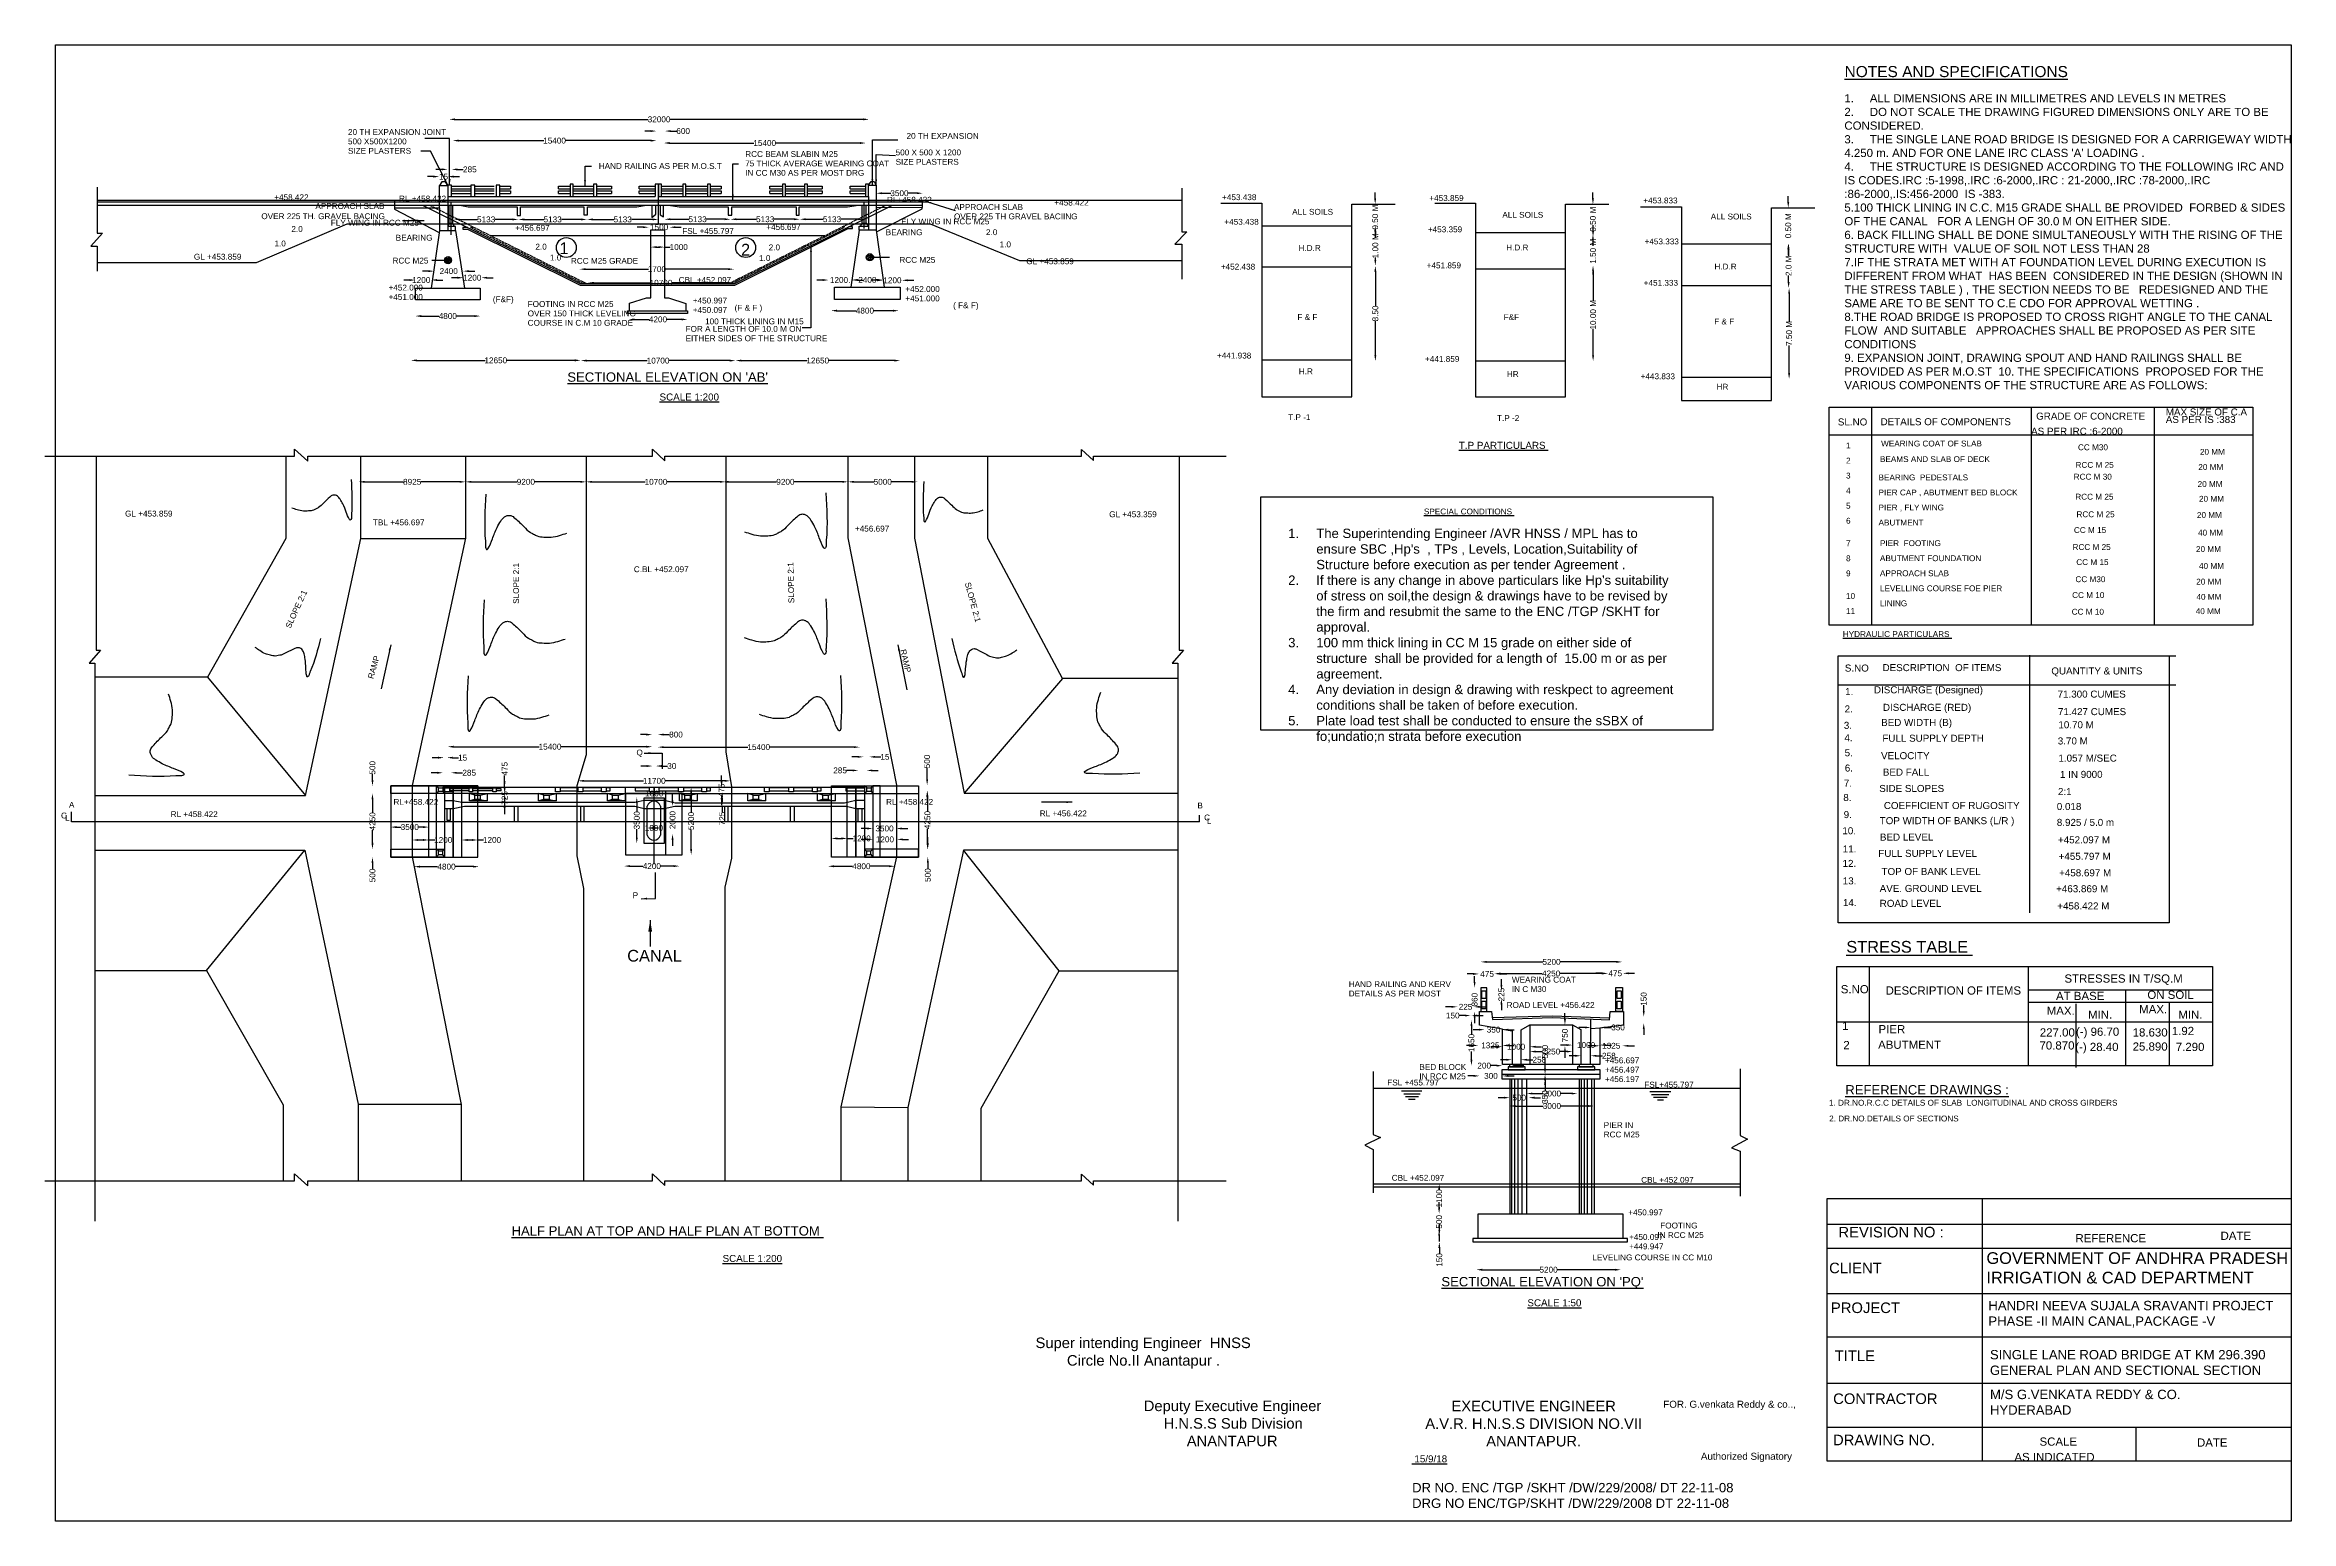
# Model space of a CAD drawing. Header units: millimetres. Extents: x 5124 to 2388300, y 2311 to 44316435.
# Drawn here: x 2378708 to 2388300, y 44310129 to 44316435 of the extents above.
import ezdxf

# ---------------------------------------------------------------- set-up
doc = ezdxf.new("R2010")
doc.units = ezdxf.units.MM
doc.header["$MEASUREMENT"] = 0
doc.linetypes.add('ACAD_ISO02W100', pattern=[15, 12, -3])
for name, color, linetype in [('DIMENSIONS', 7, 'Continuous'), ('DRAWING', 2, 'Continuous'), ('TEXT', 7, 'Continuous'), ('text1', 7, 'Continuous')]:
    doc.layers.add(name, color=color, linetype=linetype)
doc.styles.get("Standard").update_dxf_attribs({"font": 'arial.ttf', "height": 25})
doc.dimstyles.get("Standard").update_dxf_attribs({"dimtxt": 25, "dimasz": 25, "dimexe": 0.18, "dimexo": 0.0625, "dimgap": 0.09, "dimtad": 0, "dimdec": 0, "dimzin": 0, "dimdsep": 46, "dimtxsty": 'Standard', "dimcen": 0.09, "dimse1": 1, "dimse2": 1, "dimadec": 0, "dimazin": 0, "dimtfac": 1, "dimtdec": 0, "dimtofl": 0, "dimtmove": 0, "dimatfit": 3, "dimfxl": 1, "dimtolj": 1, "dimtzin": 0, "dimarcsym": 0})

# ---------------------------------------------------------------- blocks, each defined once
blk = doc.blocks.new('*D53')
at = {"layer": 'Defpoints', "color": 0, "transparency": 16777216}
for p in [(2380290, 44315345.7), (2380566.8, 44315345.7), (2380566.8, 44315277)]:
    blk.add_point(p, dxfattribs=at)
at = {"layer": 'TEXT', "color": 0, "lineweight": -2, "transparency": 16777216}
for p, q in [((2380315, 44315277), (2380390.5, 44315277)), ((2380541.8, 44315277), (2380466.3, 44315277))]:
    blk.add_line(p, q, dxfattribs=at)
at = {"layer": 'TEXT', "color": 0, "transparency": 16777216}
for points in [[(2380315, 44315281.1), (2380315, 44315272.8), (2380290, 44315277)], [(2380541.8, 44315281.1), (2380541.8, 44315272.8), (2380566.8, 44315277)]]:
    blk.add_solid(points, dxfattribs=at)
at = {"layer": 'TEXT', "color": 0, "transparency": 16777216, "insert": (2380428.4, 44315277), "char_height": 25, "attachment_point": 5}
blk.add_mtext('\\A1;4800', dxfattribs=at)
blk = doc.blocks.new('*D54')
at = {"layer": 'Defpoints', "color": 0, "transparency": 16777216}
for p in [(2380290, 44315395.5), (2380357.6, 44315430.8), (2380357.6, 44315395.9)]:
    blk.add_point(p, dxfattribs=at)
at = {"layer": 'TEXT', "color": 0, "lineweight": -2, "transparency": 16777216}
for p, q in [((2380265, 44315430.8), (2380240, 44315430.8)), ((2380382.6, 44315430.8), (2380407.6, 44315430.8))]:
    blk.add_line(p, q, dxfattribs=at)
at = {"layer": 'TEXT', "color": 0, "transparency": 16777216}
for points in [[(2380265, 44315435), (2380265, 44315426.6), (2380290, 44315430.8)], [(2380382.6, 44315435), (2380382.6, 44315426.6), (2380357.6, 44315430.8)]]:
    blk.add_solid(points, dxfattribs=at)
at = {"layer": 'TEXT', "color": 0, "transparency": 16777216, "insert": (2380315, 44315430.8), "char_height": 25, "attachment_point": 5}
blk.add_mtext('\\A1;1200', dxfattribs=at)
blk = doc.blocks.new('*D55')
at = {"layer": 'Defpoints', "color": 0, "transparency": 16777216}
for p in [(2380370.1, 44315428.7), (2380494.4, 44315468.9), (2380494.4, 44315432.8)]:
    blk.add_point(p, dxfattribs=at)
at = {"layer": 'TEXT', "color": 0, "lineweight": -2, "transparency": 16777216}
for p, q in [((2380345.1, 44315468.9), (2380320.1, 44315468.9)), ((2380519.4, 44315468.9), (2380544.4, 44315468.9))]:
    blk.add_line(p, q, dxfattribs=at)
at = {"layer": 'TEXT', "color": 0, "transparency": 16777216}
for points in [[(2380345.1, 44315473), (2380345.1, 44315464.7), (2380370.1, 44315468.9)], [(2380519.4, 44315473), (2380519.4, 44315464.7), (2380494.4, 44315468.9)]]:
    blk.add_solid(points, dxfattribs=at)
at = {"layer": 'TEXT', "color": 0, "transparency": 16777216, "insert": (2380432.3, 44315468.9), "char_height": 25, "attachment_point": 5}
blk.add_mtext('\\A1;2400', dxfattribs=at)
blk = doc.blocks.new('*D56')
at = {"layer": 'Defpoints', "color": 0, "transparency": 16777216}
for p in [(2380494.4, 44315432.8), (2380571.5, 44315440.7), (2380571.5, 44315432.4)]:
    blk.add_point(p, dxfattribs=at)
at = {"layer": 'TEXT', "color": 0, "lineweight": -2, "transparency": 16777216}
for p, q in [((2380469.4, 44315440.7), (2380444.4, 44315440.7)), ((2380596.5, 44315440.7), (2380621.5, 44315440.7))]:
    blk.add_line(p, q, dxfattribs=at)
at = {"layer": 'TEXT', "color": 0, "transparency": 16777216}
for points in [[(2380469.4, 44315444.9), (2380469.4, 44315436.5), (2380494.4, 44315440.7)], [(2380596.5, 44315444.9), (2380596.5, 44315436.5), (2380571.5, 44315440.7)]]:
    blk.add_solid(points, dxfattribs=at)
at = {"layer": 'TEXT', "color": 0, "transparency": 16777216, "insert": (2380533, 44315440.7), "char_height": 25, "attachment_point": 5}
blk.add_mtext('\\A1;1200', dxfattribs=at)
blk = doc.blocks.new('*D57')
at = {"layer": 'Defpoints', "color": 0, "transparency": 16777216}
for p in [(2380428, 44315872.6), (2380392.3, 44315835.4), (2380428, 44315836.8)]:
    blk.add_point(p, dxfattribs=at)
at = {"layer": 'TEXT', "color": 0, "lineweight": -2, "transparency": 16777216}
for p, q in [((2380367.3, 44315872.6), (2380342.3, 44315872.6)), ((2380453, 44315872.6), (2380478, 44315872.6))]:
    blk.add_line(p, q, dxfattribs=at)
at = {"layer": 'TEXT', "color": 0, "transparency": 16777216}
for points in [[(2380367.3, 44315876.8), (2380367.3, 44315868.5), (2380392.3, 44315872.6)], [(2380453, 44315876.8), (2380453, 44315868.5), (2380428, 44315872.6)]]:
    blk.add_solid(points, dxfattribs=at)
at = {"layer": 'TEXT', "color": 0, "transparency": 16777216, "insert": (2380410.1, 44315872.6), "char_height": 25, "attachment_point": 5}
blk.add_mtext('\\A1;15', dxfattribs=at)
blk = doc.blocks.new('*D58')
at = {"layer": 'Defpoints', "color": 0, "transparency": 16777216}
for p in [(2380444.6, 44315903.5), (2380428, 44315835.4), (2380444.6, 44315836.8)]:
    blk.add_point(p, dxfattribs=at)
at = {"layer": 'TEXT', "color": 0, "lineweight": -2, "transparency": 16777216}
for p, q in [((2380403, 44315903.5), (2380378, 44315903.5)), ((2380469.6, 44315903.5), (2380494.6, 44315903.5))]:
    blk.add_line(p, q, dxfattribs=at)
at = {"layer": 'TEXT', "color": 0, "transparency": 16777216}
for points in [[(2380403, 44315907.7), (2380403, 44315899.3), (2380428, 44315903.5)], [(2380469.6, 44315907.7), (2380469.6, 44315899.3), (2380444.6, 44315903.5)]]:
    blk.add_solid(points, dxfattribs=at)
at = {"layer": 'TEXT', "color": 0, "transparency": 16777216, "insert": (2380522.6, 44315903.5), "char_height": 25, "attachment_point": 5}
blk.add_mtext('\\A1;285', dxfattribs=at)
blk = doc.blocks.new('*D59')
at = {"layer": 'Defpoints', "color": 0, "transparency": 16777216}
for p in [(2380454.8, 44315692.2), (2380729.6, 44315692.2), (2380729.6, 44315689.7)]:
    blk.add_point(p, dxfattribs=at)
at = {"layer": 'TEXT', "color": 0, "lineweight": -2, "transparency": 16777216}
for p, q in [((2380479.8, 44315689.7), (2380554.8, 44315689.7)), ((2380704.6, 44315689.7), (2380629.6, 44315689.7))]:
    blk.add_line(p, q, dxfattribs=at)
at = {"layer": 'TEXT', "color": 0, "transparency": 16777216}
for points in [[(2380479.8, 44315693.8), (2380479.8, 44315685.5), (2380454.8, 44315689.7)], [(2380704.6, 44315693.8), (2380704.6, 44315685.5), (2380729.6, 44315689.7)]]:
    blk.add_solid(points, dxfattribs=at)
at = {"layer": 'TEXT', "color": 0, "transparency": 16777216, "insert": (2380592.2, 44315689.7), "char_height": 25, "attachment_point": 5}
blk.add_mtext('\\A1;5133', dxfattribs=at)
blk = doc.blocks.new('*D60')
at = {"layer": 'Defpoints', "color": 0, "transparency": 16777216}
for p in [(2380729.6, 44315689.7), (2381022.9, 44315689.7), (2381022.9, 44315689.7)]:
    blk.add_point(p, dxfattribs=at)
at = {"layer": 'TEXT', "color": 0, "lineweight": -2, "transparency": 16777216}
for p, q in [((2380754.6, 44315689.7), (2380838.8, 44315689.7)), ((2380997.9, 44315689.7), (2380913.6, 44315689.7))]:
    blk.add_line(p, q, dxfattribs=at)
at = {"layer": 'TEXT', "color": 0, "transparency": 16777216}
for points in [[(2380754.6, 44315693.8), (2380754.6, 44315685.5), (2380729.6, 44315689.7)], [(2380997.9, 44315693.8), (2380997.9, 44315685.5), (2381022.9, 44315689.7)]]:
    blk.add_solid(points, dxfattribs=at)
at = {"layer": 'TEXT', "color": 0, "transparency": 16777216, "insert": (2380876.2, 44315689.7), "char_height": 25, "attachment_point": 5}
blk.add_mtext('\\A1;5133', dxfattribs=at)
blk = doc.blocks.new('*D61')
at = {"layer": 'Defpoints', "color": 0, "transparency": 16777216}
for p in [(2381022.9, 44315689.7), (2381327.7, 44315689.7), (2381327.7, 44315689.7)]:
    blk.add_point(p, dxfattribs=at)
at = {"layer": 'TEXT', "color": 0, "lineweight": -2, "transparency": 16777216}
for p, q in [((2381047.9, 44315689.7), (2381137.9, 44315689.7)), ((2381302.7, 44315689.7), (2381212.7, 44315689.7))]:
    blk.add_line(p, q, dxfattribs=at)
at = {"layer": 'TEXT', "color": 0, "transparency": 16777216}
for points in [[(2381047.9, 44315693.8), (2381047.9, 44315685.5), (2381022.9, 44315689.7)], [(2381302.7, 44315693.8), (2381302.7, 44315685.5), (2381327.7, 44315689.7)]]:
    blk.add_solid(points, dxfattribs=at)
at = {"layer": 'TEXT', "color": 0, "transparency": 16777216, "insert": (2381175.3, 44315689.7), "char_height": 25, "attachment_point": 5}
blk.add_mtext('\\A1;5133', dxfattribs=at)
blk = doc.blocks.new('*D62')
at = {"layer": 'Defpoints', "color": 0, "transparency": 16777216}
for p in [(2381354.3, 44315693), (2381635.7, 44315693), (2381635.7, 44315690.5)]:
    blk.add_point(p, dxfattribs=at)
at = {"layer": 'TEXT', "color": 0, "lineweight": -2, "transparency": 16777216}
for p, q in [((2381379.3, 44315690.5), (2381457.6, 44315690.5)), ((2381610.7, 44315690.5), (2381532.4, 44315690.5))]:
    blk.add_line(p, q, dxfattribs=at)
at = {"layer": 'TEXT', "color": 0, "transparency": 16777216}
for points in [[(2381379.3, 44315694.7), (2381379.3, 44315686.3), (2381354.3, 44315690.5)], [(2381610.7, 44315694.7), (2381610.7, 44315686.3), (2381635.7, 44315690.5)]]:
    blk.add_solid(points, dxfattribs=at)
at = {"layer": 'TEXT', "color": 0, "transparency": 16777216, "insert": (2381495, 44315690.5), "char_height": 25, "attachment_point": 5}
blk.add_mtext('\\A1;5133', dxfattribs=at)
blk = doc.blocks.new('*D63')
at = {"layer": 'Defpoints', "color": 0, "transparency": 16777216}
for p in [(2381635.7, 44315690.5), (2381931.8, 44315690.5), (2381931.8, 44315690.5)]:
    blk.add_point(p, dxfattribs=at)
at = {"layer": 'TEXT', "color": 0, "lineweight": -2, "transparency": 16777216}
for p, q in [((2381660.7, 44315690.5), (2381746.3, 44315690.5)), ((2381906.8, 44315690.5), (2381821.2, 44315690.5))]:
    blk.add_line(p, q, dxfattribs=at)
at = {"layer": 'TEXT', "color": 0, "transparency": 16777216}
for points in [[(2381660.7, 44315694.7), (2381660.7, 44315686.3), (2381635.7, 44315690.5)], [(2381906.8, 44315694.7), (2381906.8, 44315686.3), (2381931.8, 44315690.5)]]:
    blk.add_solid(points, dxfattribs=at)
at = {"layer": 'TEXT', "color": 0, "transparency": 16777216, "insert": (2381783.7, 44315690.5), "char_height": 25, "attachment_point": 5}
blk.add_mtext('\\A1;5133', dxfattribs=at)
blk = doc.blocks.new('*D64')
at = {"layer": 'Defpoints', "color": 0, "transparency": 16777216}
for p in [(2381931.8, 44315690.5), (2382206.5, 44315690.9), (2382206.5, 44315690.5)]:
    blk.add_point(p, dxfattribs=at)
at = {"layer": 'TEXT', "color": 0, "lineweight": -2, "transparency": 16777216}
for p, q in [((2381956.8, 44315690.5), (2382031.7, 44315690.5)), ((2382181.5, 44315690.5), (2382106.5, 44315690.5))]:
    blk.add_line(p, q, dxfattribs=at)
at = {"layer": 'TEXT', "color": 0, "transparency": 16777216}
for points in [[(2381956.8, 44315694.7), (2381956.8, 44315686.3), (2381931.8, 44315690.5)], [(2382181.5, 44315694.7), (2382181.5, 44315686.3), (2382206.5, 44315690.5)]]:
    blk.add_solid(points, dxfattribs=at)
at = {"layer": 'TEXT', "color": 0, "transparency": 16777216, "insert": (2382069.1, 44315690.5), "char_height": 25, "attachment_point": 5}
blk.add_mtext('\\A1;5133', dxfattribs=at)
blk = doc.blocks.new('*D65')
at = {"layer": 'Defpoints', "color": 0, "transparency": 16777216}
for p in [(2380992.1, 44315467.2), (2381650.6, 44315477.3), (2381650.6, 44315467.2)]:
    blk.add_point(p, dxfattribs=at)
at = {"layer": 'TEXT', "color": 0, "lineweight": -2, "transparency": 16777216}
for p, q in [((2381017.1, 44315477.3), (2381285.1, 44315477.3)), ((2381625.6, 44315477.3), (2381357.5, 44315477.3))]:
    blk.add_line(p, q, dxfattribs=at)
at = {"layer": 'TEXT', "color": 0, "transparency": 16777216}
for points in [[(2381017.1, 44315481.5), (2381017.1, 44315473.1), (2380992.1, 44315477.3)], [(2381625.6, 44315481.5), (2381625.6, 44315473.1), (2381650.6, 44315477.3)]]:
    blk.add_solid(points, dxfattribs=at)
at = {"layer": 'TEXT', "color": 0, "transparency": 16777216, "insert": (2381321.3, 44315477.3), "char_height": 25, "attachment_point": 5}
blk.add_mtext('\\A1;1700', dxfattribs=at)
blk = doc.blocks.new('*D66')
at = {"layer": 'Defpoints', "color": 0, "transparency": 16777216}
for p in [(2381028.3, 44315435), (2381649.2, 44315435), (2381649.2, 44315419)]:
    blk.add_point(p, dxfattribs=at)
at = {"layer": 'TEXT', "color": 0, "lineweight": -2, "transparency": 16777216}
for p, q in [((2381053.3, 44315419), (2381292.8, 44315419)), ((2381624.2, 44315419), (2381384.7, 44315419))]:
    blk.add_line(p, q, dxfattribs=at)
at = {"layer": 'TEXT', "color": 0, "transparency": 16777216}
for points in [[(2381053.3, 44315423.2), (2381053.3, 44315414.9), (2381028.3, 44315419)], [(2381624.2, 44315423.2), (2381624.2, 44315414.9), (2381649.2, 44315419)]]:
    blk.add_solid(points, dxfattribs=at)
at = {"layer": 'TEXT', "color": 0, "transparency": 16777216, "insert": (2381338.8, 44315419), "char_height": 25, "attachment_point": 5}
blk.add_mtext('\\A1;10700', dxfattribs=at)
blk = doc.blocks.new('*D67')
at = {"layer": 'Defpoints', "color": 0, "transparency": 16777216}
for p in [(2380434, 44316111.4), (2382227.3, 44316117.3), (2382227.3, 44316111.4)]:
    blk.add_point(p, dxfattribs=at)
at = {"layer": 'TEXT', "color": 0, "lineweight": -2, "transparency": 16777216}
for p, q in [((2380459, 44316117.3), (2381283.6, 44316117.3)), ((2382202.3, 44316117.3), (2381377.8, 44316117.3))]:
    blk.add_line(p, q, dxfattribs=at)
at = {"layer": 'TEXT', "color": 0, "transparency": 16777216}
for points in [[(2380459, 44316121.4), (2380459, 44316113.1), (2380434, 44316117.3)], [(2382202.3, 44316121.4), (2382202.3, 44316113.1), (2382227.3, 44316117.3)]]:
    blk.add_solid(points, dxfattribs=at)
at = {"layer": 'TEXT', "color": 0, "transparency": 16777216, "insert": (2381330.7, 44316117.3), "char_height": 25, "attachment_point": 5}
blk.add_mtext('\\A1;32000', dxfattribs=at)
blk = doc.blocks.new('*D68')
at = {"layer": 'Defpoints', "color": 0, "transparency": 16777216}
for p in [(2380449.4, 44316026.1), (2381319.3, 44316026.4), (2381319.3, 44316026.1)]:
    blk.add_point(p, dxfattribs=at)
at = {"layer": 'TEXT', "color": 0, "lineweight": -2, "transparency": 16777216}
for p, q in [((2380474.4, 44316026.4), (2380838.4, 44316026.4)), ((2381294.3, 44316026.4), (2380930.3, 44316026.4))]:
    blk.add_line(p, q, dxfattribs=at)
at = {"layer": 'TEXT', "color": 0, "transparency": 16777216}
for points in [[(2380474.4, 44316030.6), (2380474.4, 44316022.2), (2380449.4, 44316026.4)], [(2381294.3, 44316030.6), (2381294.3, 44316022.2), (2381319.3, 44316026.4)]]:
    blk.add_solid(points, dxfattribs=at)
at = {"layer": 'TEXT', "color": 0, "transparency": 16777216, "insert": (2380884.3, 44316026.4), "char_height": 25, "attachment_point": 5}
blk.add_mtext('\\A1;15400', dxfattribs=at)
blk = doc.blocks.new('*D69')
at = {"layer": 'Defpoints', "color": 0, "transparency": 16777216}
for p in [(2381355.6, 44316067.3), (2381319.3, 44316026.4), (2381355.6, 44316026.4)]:
    blk.add_point(p, dxfattribs=at)
at = {"layer": 'TEXT', "color": 0, "lineweight": -2, "transparency": 16777216}
for p, q in [((2381294.3, 44316067.3), (2381269.3, 44316067.3)), ((2381380.6, 44316067.3), (2381405.6, 44316067.3))]:
    blk.add_line(p, q, dxfattribs=at)
at = {"layer": 'TEXT', "color": 0, "transparency": 16777216}
for points in [[(2381294.3, 44316071.5), (2381294.3, 44316063.1), (2381319.3, 44316067.3)], [(2381380.6, 44316071.5), (2381380.6, 44316063.1), (2381355.6, 44316067.3)]]:
    blk.add_solid(points, dxfattribs=at)
at = {"layer": 'TEXT', "color": 0, "transparency": 16777216, "insert": (2381433.4, 44316067.3), "char_height": 25, "attachment_point": 5}
blk.add_mtext('\\A1;600', dxfattribs=at)
blk = doc.blocks.new('*D70')
at = {"layer": 'Defpoints', "color": 0, "transparency": 16777216}
for p in [(2381350.6, 44316024.3), (2382213.3, 44316024.3), (2382213.3, 44316016.2)]:
    blk.add_point(p, dxfattribs=at)
at = {"layer": 'TEXT', "color": 0, "lineweight": -2, "transparency": 16777216}
for p, q in [((2381375.6, 44316016.2), (2381736, 44316016.2)), ((2382188.3, 44316016.2), (2381827.8, 44316016.2))]:
    blk.add_line(p, q, dxfattribs=at)
at = {"layer": 'TEXT', "color": 0, "transparency": 16777216}
for points in [[(2381375.6, 44316020.4), (2381375.6, 44316012), (2381350.6, 44316016.2)], [(2382188.3, 44316020.4), (2382188.3, 44316012), (2382213.3, 44316016.2)]]:
    blk.add_solid(points, dxfattribs=at)
at = {"layer": 'TEXT', "color": 0, "transparency": 16777216, "insert": (2381781.9, 44316016.2), "char_height": 25, "attachment_point": 5}
blk.add_mtext('\\A1;15400', dxfattribs=at)
blk = doc.blocks.new('*D71')
at = {"layer": 'Defpoints', "color": 0, "transparency": 16777216}
for p in [(2382064.8, 44315302.1), (2382354.5, 44315302.1), (2382354.5, 44315300)]:
    blk.add_point(p, dxfattribs=at)
at = {"layer": 'TEXT', "color": 0, "lineweight": -2, "transparency": 16777216}
for p, q in [((2382089.8, 44315300), (2382171.8, 44315300)), ((2382329.5, 44315300), (2382247.5, 44315300))]:
    blk.add_line(p, q, dxfattribs=at)
at = {"layer": 'TEXT', "color": 0, "transparency": 16777216}
for points in [[(2382089.8, 44315304.1), (2382089.8, 44315295.8), (2382064.8, 44315300)], [(2382329.5, 44315304.1), (2382329.5, 44315295.8), (2382354.5, 44315300)]]:
    blk.add_solid(points, dxfattribs=at)
at = {"layer": 'TEXT', "color": 0, "transparency": 16777216, "insert": (2382209.6, 44315300), "char_height": 25, "attachment_point": 5}
blk.add_mtext('\\A1;4800', dxfattribs=at)
blk = doc.blocks.new('*D72')
at = {"layer": 'Defpoints', "color": 0, "transparency": 16777216}
for p in [(2382054.2, 44315430.2), (2382153.8, 44315430.9), (2382153.8, 44315430.9)]:
    blk.add_point(p, dxfattribs=at)
at = {"layer": 'TEXT', "color": 0, "lineweight": -2, "transparency": 16777216}
for p, q in [((2382029.2, 44315430.9), (2382004.2, 44315430.9)), ((2382178.8, 44315430.9), (2382203.8, 44315430.9))]:
    blk.add_line(p, q, dxfattribs=at)
at = {"layer": 'TEXT', "color": 0, "transparency": 16777216}
for points in [[(2382029.2, 44315435.1), (2382029.2, 44315426.7), (2382054.2, 44315430.9)], [(2382178.8, 44315435.1), (2382178.8, 44315426.7), (2382153.8, 44315430.9)]]:
    blk.add_solid(points, dxfattribs=at)
at = {"layer": 'TEXT', "color": 0, "transparency": 16777216, "insert": (2382104, 44315430.9), "char_height": 25, "attachment_point": 5}
blk.add_mtext('\\A1;1200.', dxfattribs=at)
blk = doc.blocks.new('*D73')
at = {"layer": 'Defpoints', "color": 0, "transparency": 16777216}
for p in [(2382153.8, 44315430.9), (2382286.6, 44315434.4), (2382286.6, 44315431.4)]:
    blk.add_point(p, dxfattribs=at)
at = {"layer": 'TEXT', "color": 0, "lineweight": -2, "transparency": 16777216}
for p, q in [((2382178.8, 44315431.4), (2382182.6, 44315431.4)), ((2382261.6, 44315431.4), (2382257.8, 44315431.4))]:
    blk.add_line(p, q, dxfattribs=at)
at = {"layer": 'TEXT', "color": 0, "transparency": 16777216}
for points in [[(2382178.8, 44315435.6), (2382178.8, 44315427.3), (2382153.8, 44315431.4)], [(2382261.6, 44315435.6), (2382261.6, 44315427.3), (2382286.6, 44315431.4)]]:
    blk.add_solid(points, dxfattribs=at)
at = {"layer": 'TEXT', "color": 0, "transparency": 16777216, "insert": (2382220.2, 44315431.4), "char_height": 25, "attachment_point": 5}
blk.add_mtext('\\A1;2400', dxfattribs=at)
blk = doc.blocks.new('*D74')
at = {"layer": 'Defpoints', "color": 0, "transparency": 16777216}
for p in [(2382286.6, 44315431.4), (2382367.9, 44315431.4), (2382367.9, 44315429.7)]:
    blk.add_point(p, dxfattribs=at)
at = {"layer": 'TEXT', "color": 0, "lineweight": -2, "transparency": 16777216}
for p, q in [((2382261.6, 44315429.7), (2382236.6, 44315429.7)), ((2382392.9, 44315429.7), (2382417.9, 44315429.7))]:
    blk.add_line(p, q, dxfattribs=at)
at = {"layer": 'TEXT', "color": 0, "transparency": 16777216}
for points in [[(2382261.6, 44315433.9), (2382261.6, 44315425.5), (2382286.6, 44315429.7)], [(2382392.9, 44315433.9), (2382392.9, 44315425.5), (2382367.9, 44315429.7)]]:
    blk.add_solid(points, dxfattribs=at)
at = {"layer": 'TEXT', "color": 0, "transparency": 16777216, "insert": (2382327.3, 44315429.7), "char_height": 25, "attachment_point": 5}
blk.add_mtext('\\A1;1200', dxfattribs=at)
blk = doc.blocks.new('*D75')
at = {"layer": 'Defpoints', "color": 0, "transparency": 16777216}
for p in [(2382257.6, 44315803.8), (2382456.6, 44315803.8), (2382456.6, 44315801.7)]:
    blk.add_point(p, dxfattribs=at)
at = {"layer": 'TEXT', "color": 0, "lineweight": -2, "transparency": 16777216}
for p, q in [((2382282.6, 44315801.7), (2382319.7, 44315801.7)), ((2382431.6, 44315801.7), (2382394.5, 44315801.7))]:
    blk.add_line(p, q, dxfattribs=at)
at = {"layer": 'TEXT', "color": 0, "transparency": 16777216}
for points in [[(2382282.6, 44315805.8), (2382282.6, 44315797.5), (2382257.6, 44315801.7)], [(2382431.6, 44315805.8), (2382431.6, 44315797.5), (2382456.6, 44315801.7)]]:
    blk.add_solid(points, dxfattribs=at)
at = {"layer": 'TEXT', "color": 0, "transparency": 16777216, "insert": (2382357.1, 44315801.7), "char_height": 25, "attachment_point": 5}
blk.add_mtext('\\A1;3500', dxfattribs=at)
blk = doc.blocks.new('*D76')
at = {"layer": 'Defpoints', "color": 0, "transparency": 16777216}
for p in [(2380270.9, 44315086.6), (2380995.8, 44315087.7), (2380995.8, 44315086.6)]:
    blk.add_point(p, dxfattribs=at)
at = {"layer": 'TEXT', "color": 0, "lineweight": -2, "transparency": 16777216}
for p, q in [((2380295.9, 44315087.7), (2380587.5, 44315087.7)), ((2380970.8, 44315087.7), (2380679.3, 44315087.7))]:
    blk.add_line(p, q, dxfattribs=at)
at = {"layer": 'TEXT', "color": 0, "transparency": 16777216}
for points in [[(2380295.9, 44315091.9), (2380295.9, 44315083.5), (2380270.9, 44315087.7)], [(2380970.8, 44315091.9), (2380970.8, 44315083.5), (2380995.8, 44315087.7)]]:
    blk.add_solid(points, dxfattribs=at)
at = {"layer": 'TEXT', "color": 0, "transparency": 16777216, "insert": (2380633.4, 44315087.7), "char_height": 25, "attachment_point": 5}
blk.add_mtext('\\A1;12650', dxfattribs=at)
blk = doc.blocks.new('*D77')
at = {"layer": 'Defpoints', "color": 0, "transparency": 16777216}
for p in [(2380995.8, 44315087.7), (2381657, 44315087.7), (2381657, 44315086.6)]:
    blk.add_point(p, dxfattribs=at)
at = {"layer": 'TEXT', "color": 0, "lineweight": -2, "transparency": 16777216}
for p, q in [((2381020.8, 44315086.6), (2381280.5, 44315086.6)), ((2381632, 44315086.6), (2381372.3, 44315086.6))]:
    blk.add_line(p, q, dxfattribs=at)
at = {"layer": 'TEXT', "color": 0, "transparency": 16777216}
for points in [[(2381020.8, 44315090.7), (2381020.8, 44315082.4), (2380995.8, 44315086.6)], [(2381632, 44315090.7), (2381632, 44315082.4), (2381657, 44315086.6)]]:
    blk.add_solid(points, dxfattribs=at)
at = {"layer": 'TEXT', "color": 0, "transparency": 16777216, "insert": (2381326.4, 44315086.6), "char_height": 25, "attachment_point": 5}
blk.add_mtext('\\A1;10700', dxfattribs=at)
blk = doc.blocks.new('*D78')
at = {"layer": 'Defpoints', "color": 0, "transparency": 16777216}
for p in [(2381657, 44315086.6), (2382359.7, 44315086.8), (2382359.7, 44315086.6)]:
    blk.add_point(p, dxfattribs=at)
at = {"layer": 'TEXT', "color": 0, "lineweight": -2, "transparency": 16777216}
for p, q in [((2381682, 44315086.8), (2381962.4, 44315086.8)), ((2382334.7, 44315086.8), (2382054.3, 44315086.8))]:
    blk.add_line(p, q, dxfattribs=at)
at = {"layer": 'TEXT', "color": 0, "transparency": 16777216}
for points in [[(2381682, 44315091), (2381682, 44315082.6), (2381657, 44315086.8)], [(2382334.7, 44315091), (2382334.7, 44315082.6), (2382359.7, 44315086.8)]]:
    blk.add_solid(points, dxfattribs=at)
at = {"layer": 'TEXT', "color": 0, "transparency": 16777216, "insert": (2382008.3, 44315086.8), "char_height": 25, "attachment_point": 5}
blk.add_mtext('\\A1;12650', dxfattribs=at)
blk = doc.blocks.new('*D79')
at = {"layer": 'Defpoints', "color": 0, "transparency": 16777216}
for p in [(2384395.1, 44315754.3), (2384388.8, 44315662.1), (2384395.1, 44315662.1)]:
    blk.add_point(p, dxfattribs=at)
at = {"layer": 'TEXT', "color": 0, "lineweight": -2, "transparency": 16777216}
for p, q in [((2384388.8, 44315779.3), (2384388.8, 44315804.3)), ((2384388.8, 44315637.1), (2384388.8, 44315612.1))]:
    blk.add_line(p, q, dxfattribs=at)
at = {"layer": 'TEXT', "color": 0, "transparency": 16777216}
for points in [[(2384384.6, 44315779.3), (2384392.9, 44315779.3), (2384388.8, 44315754.3)], [(2384384.6, 44315637.1), (2384392.9, 44315637.1), (2384388.8, 44315662.1)]]:
    blk.add_solid(points, dxfattribs=at)
at = {"layer": 'TEXT', "color": 0, "transparency": 16777216, "insert": (2384388.8, 44315699.6), "char_height": 25, "attachment_point": 5, "rotation": 90}
blk.add_mtext('\\A1;0.50 M', dxfattribs=at)
blk = doc.blocks.new('*D80')
at = {"layer": 'Defpoints', "color": 0, "transparency": 16777216}
for p in [(2384395.1, 44315662.1), (2384389.5, 44315492.1), (2384395.1, 44315492.1)]:
    blk.add_point(p, dxfattribs=at)
at = {"layer": 'TEXT', "color": 0, "lineweight": -2, "transparency": 16777216}
for p, q in [((2384389.5, 44315637.1), (2384389.5, 44315627.3)), ((2384389.5, 44315517.1), (2384389.5, 44315526.8))]:
    blk.add_line(p, q, dxfattribs=at)
at = {"layer": 'TEXT', "color": 0, "transparency": 16777216}
for points in [[(2384385.3, 44315637.1), (2384393.6, 44315637.1), (2384389.5, 44315662.1)], [(2384385.3, 44315517.1), (2384393.6, 44315517.1), (2384389.5, 44315492.1)]]:
    blk.add_solid(points, dxfattribs=at)
at = {"layer": 'TEXT', "color": 0, "transparency": 16777216, "insert": (2384389.5, 44315577.1), "char_height": 25, "attachment_point": 5, "rotation": 90}
blk.add_mtext('\\A1;1.00 M', dxfattribs=at)
blk = doc.blocks.new('*D81')
at = {"layer": 'Defpoints', "color": 0, "transparency": 16777216}
for p in [(2384389.5, 44315492.1), (2384389.5, 44315083.9), (2384389.5, 44315083.9)]:
    blk.add_point(p, dxfattribs=at)
at = {"layer": 'TEXT', "color": 0, "lineweight": -2, "transparency": 16777216}
for p, q in [((2384389.5, 44315467.1), (2384389.5, 44315320.5)), ((2384389.5, 44315108.9), (2384389.5, 44315255.4))]:
    blk.add_line(p, q, dxfattribs=at)
at = {"layer": 'TEXT', "color": 0, "transparency": 16777216}
for points in [[(2384385.3, 44315467.1), (2384393.6, 44315467.1), (2384389.5, 44315492.1)], [(2384385.3, 44315108.9), (2384393.6, 44315108.9), (2384389.5, 44315083.9)]]:
    blk.add_solid(points, dxfattribs=at)
at = {"layer": 'TEXT', "color": 0, "transparency": 16777216, "insert": (2384389.5, 44315288), "char_height": 25, "attachment_point": 5, "rotation": 90}
blk.add_mtext('\\A1;8.50', dxfattribs=at)
blk = doc.blocks.new('*D82')
at = {"layer": 'Defpoints', "color": 0, "transparency": 16777216}
for p in [(2385322.2, 44315754.3), (2385318.7, 44315627.2), (2385322.2, 44315627.2)]:
    blk.add_point(p, dxfattribs=at)
at = {"layer": 'TEXT', "color": 0, "lineweight": -2, "transparency": 16777216}
for p, q in [((2385318.7, 44315779.3), (2385318.7, 44315804.3)), ((2385318.7, 44315602.2), (2385318.7, 44315577.2))]:
    blk.add_line(p, q, dxfattribs=at)
at = {"layer": 'TEXT', "color": 0, "transparency": 16777216}
for points in [[(2385314.5, 44315779.3), (2385322.9, 44315779.3), (2385318.7, 44315754.3)], [(2385314.5, 44315602.2), (2385322.9, 44315602.2), (2385318.7, 44315627.2)]]:
    blk.add_solid(points, dxfattribs=at)
at = {"layer": 'TEXT', "color": 0, "transparency": 16777216, "insert": (2385318.7, 44315690.8), "char_height": 25, "attachment_point": 5, "rotation": 90}
blk.add_mtext('\\A1;0.50 M', dxfattribs=at)
blk = doc.blocks.new('*D83')
at = {"layer": 'Defpoints', "color": 0, "transparency": 16777216}
for p in [(2385316.6, 44315614.7), (2385316.6, 44315492.7), (2385319.1, 44315492.7)]:
    blk.add_point(p, dxfattribs=at)
at = {"layer": 'TEXT', "color": 0, "lineweight": -2, "transparency": 16777216}
for p, q in [((2385319.1, 44315639.7), (2385319.1, 44315664.7)), ((2385319.1, 44315467.7), (2385319.1, 44315442.7))]:
    blk.add_line(p, q, dxfattribs=at)
at = {"layer": 'TEXT', "color": 0, "transparency": 16777216}
for points in [[(2385314.9, 44315639.7), (2385323.3, 44315639.7), (2385319.1, 44315614.7)], [(2385314.9, 44315467.7), (2385323.3, 44315467.7), (2385319.1, 44315492.7)]]:
    blk.add_solid(points, dxfattribs=at)
at = {"layer": 'TEXT', "color": 0, "transparency": 16777216, "insert": (2385319.1, 44315553.7), "char_height": 25, "attachment_point": 5, "rotation": 90}
blk.add_mtext('\\A1;1.50 M', dxfattribs=at)
blk = doc.blocks.new('*D84')
at = {"layer": 'Defpoints', "color": 0, "transparency": 16777216}
for p in [(2385321.2, 44315480.2), (2385319.3, 44315084.8), (2385321.2, 44315084.8)]:
    blk.add_point(p, dxfattribs=at)
at = {"layer": 'TEXT', "color": 0, "lineweight": -2, "transparency": 16777216}
for p, q in [((2385319.3, 44315455.2), (2385319.3, 44315342.5)), ((2385319.3, 44315109.8), (2385319.3, 44315222.5))]:
    blk.add_line(p, q, dxfattribs=at)
at = {"layer": 'TEXT', "color": 0, "transparency": 16777216}
for points in [[(2385315.1, 44315455.2), (2385323.5, 44315455.2), (2385319.3, 44315480.2)], [(2385315.1, 44315109.8), (2385323.5, 44315109.8), (2385319.3, 44315084.8)]]:
    blk.add_solid(points, dxfattribs=at)
at = {"layer": 'TEXT', "color": 0, "transparency": 16777216, "insert": (2385319.3, 44315282.5), "char_height": 25, "attachment_point": 5, "rotation": 90}
blk.add_mtext('\\A1;10.00 M', dxfattribs=at)
blk = doc.blocks.new('*D85')
at = {"layer": 'Defpoints', "color": 0, "transparency": 16777216}
for p in [(2386154.2, 44315397), (2386156.3, 44315397), (2386154.2, 44315008.4)]:
    blk.add_point(p, dxfattribs=at)
at = {"layer": 'TEXT', "color": 0, "lineweight": -2, "transparency": 16777216}
for p, q in [((2386156.3, 44315372), (2386156.3, 44315254.1)), ((2386156.3, 44315033.4), (2386156.3, 44315151.4))]:
    blk.add_line(p, q, dxfattribs=at)
at = {"layer": 'TEXT', "color": 0, "transparency": 16777216}
for points in [[(2386152.2, 44315372), (2386160.5, 44315372), (2386156.3, 44315397)], [(2386152.2, 44315033.4), (2386160.5, 44315033.4), (2386156.3, 44315008.4)]]:
    blk.add_solid(points, dxfattribs=at)
at = {"layer": 'TEXT', "color": 0, "transparency": 16777216, "insert": (2386156.3, 44315202.7), "char_height": 25, "attachment_point": 5, "rotation": 90}
blk.add_mtext('\\A1;7.50 M', dxfattribs=at)
blk = doc.blocks.new('*D86')
at = {"layer": 'Defpoints', "color": 0, "transparency": 16777216}
for p in [(2386154.2, 44315586.5), (2386156.3, 44315586.5), (2386156.3, 44315397)]:
    blk.add_point(p, dxfattribs=at)
at = {"layer": 'TEXT', "color": 0, "lineweight": -2, "transparency": 16777216}
for p, q in [((2386154.2, 44315561.5), (2386154.2, 44315533.7)), ((2386154.2, 44315422), (2386154.2, 44315449.9))]:
    blk.add_line(p, q, dxfattribs=at)
at = {"layer": 'TEXT', "color": 0, "transparency": 16777216}
for points in [[(2386150, 44315561.5), (2386158.4, 44315561.5), (2386154.2, 44315586.5)], [(2386150, 44315422), (2386158.4, 44315422), (2386154.2, 44315397)]]:
    blk.add_solid(points, dxfattribs=at)
at = {"layer": 'TEXT', "color": 0, "transparency": 16777216, "insert": (2386154.2, 44315491.8), "char_height": 25, "attachment_point": 5, "rotation": 90}
blk.add_mtext('\\A1;2.0 M', dxfattribs=at)
blk = doc.blocks.new('*D87')
at = {"layer": 'Defpoints', "color": 0, "transparency": 16777216}
for p in [(2386152.8, 44315739.1), (2386156.3, 44315739.1), (2386156.3, 44315586.5)]:
    blk.add_point(p, dxfattribs=at)
at = {"layer": 'TEXT', "color": 0, "lineweight": -2, "transparency": 16777216}
for p, q in [((2386152.8, 44315764.1), (2386152.8, 44315789.1)), ((2386152.8, 44315561.5), (2386152.8, 44315536.5))]:
    blk.add_line(p, q, dxfattribs=at)
at = {"layer": 'TEXT', "color": 0, "transparency": 16777216}
for points in [[(2386148.6, 44315764.1), (2386156.9, 44315764.1), (2386152.8, 44315739.1)], [(2386148.6, 44315561.5), (2386156.9, 44315561.5), (2386152.8, 44315586.5)]]:
    blk.add_solid(points, dxfattribs=at)
at = {"layer": 'TEXT', "color": 0, "transparency": 16777216, "insert": (2386152.8, 44315662.8), "char_height": 25, "attachment_point": 5, "rotation": 90}
blk.add_mtext('\\A1;0.50 M', dxfattribs=at)
blk = doc.blocks.new('*D88')
at = {"layer": 'Defpoints', "color": 0, "transparency": 16777216}
for p in [(2380048.4, 44314578.7), (2380504.2, 44314578.7), (2380504.2, 44314568.7)]:
    blk.add_point(p, dxfattribs=at)
at = {"layer": 'TEXT', "color": 0, "lineweight": -2, "transparency": 16777216}
for p, q in [((2380073.4, 44314568.7), (2380238.8, 44314568.7)), ((2380479.2, 44314568.7), (2380313.8, 44314568.7))]:
    blk.add_line(p, q, dxfattribs=at)
at = {"layer": 'TEXT', "color": 0, "transparency": 16777216}
for points in [[(2380073.4, 44314572.9), (2380073.4, 44314564.6), (2380048.4, 44314568.7)], [(2380479.2, 44314572.9), (2380479.2, 44314564.6), (2380504.2, 44314568.7)]]:
    blk.add_solid(points, dxfattribs=at)
at = {"layer": 'TEXT', "color": 0, "transparency": 16777216, "insert": (2380276.3, 44314568.7), "char_height": 25, "attachment_point": 5}
blk.add_mtext('\\A1;8925', dxfattribs=at)
blk = doc.blocks.new('*D89')
at = {"layer": 'Defpoints', "color": 0, "transparency": 16777216}
for p in [(2380504.2, 44314568.7), (2381019.4, 44314568.7), (2381019.4, 44314568.7)]:
    blk.add_point(p, dxfattribs=at)
at = {"layer": 'TEXT', "color": 0, "lineweight": -2, "transparency": 16777216}
for p, q in [((2380529.2, 44314568.7), (2380724.4, 44314568.7)), ((2380994.4, 44314568.7), (2380799.1, 44314568.7))]:
    blk.add_line(p, q, dxfattribs=at)
at = {"layer": 'TEXT', "color": 0, "transparency": 16777216}
for points in [[(2380529.2, 44314572.9), (2380529.2, 44314564.6), (2380504.2, 44314568.7)], [(2380994.4, 44314572.9), (2380994.4, 44314564.6), (2381019.4, 44314568.7)]]:
    blk.add_solid(points, dxfattribs=at)
at = {"layer": 'TEXT', "color": 0, "transparency": 16777216, "insert": (2380761.8, 44314568.7), "char_height": 25, "attachment_point": 5}
blk.add_mtext('\\A1;9200', dxfattribs=at)
blk = doc.blocks.new('*D90')
at = {"layer": 'Defpoints', "color": 0, "transparency": 16777216}
for p in [(2381019.4, 44314568.7), (2381615.3, 44314568.7), (2381615.3, 44314568.7)]:
    blk.add_point(p, dxfattribs=at)
at = {"layer": 'TEXT', "color": 0, "lineweight": -2, "transparency": 16777216}
for p, q in [((2381044.4, 44314568.7), (2381271.4, 44314568.7)), ((2381590.3, 44314568.7), (2381363.3, 44314568.7))]:
    blk.add_line(p, q, dxfattribs=at)
at = {"layer": 'TEXT', "color": 0, "transparency": 16777216}
for points in [[(2381044.4, 44314572.9), (2381044.4, 44314564.6), (2381019.4, 44314568.7)], [(2381590.3, 44314572.9), (2381590.3, 44314564.6), (2381615.3, 44314568.7)]]:
    blk.add_solid(points, dxfattribs=at)
at = {"layer": 'TEXT', "color": 0, "transparency": 16777216, "insert": (2381317.4, 44314568.7), "char_height": 25, "attachment_point": 5}
blk.add_mtext('\\A1;10700', dxfattribs=at)
blk = doc.blocks.new('*D91')
at = {"layer": 'Defpoints', "color": 0, "transparency": 16777216}
for p in [(2381602.8, 44314570.8), (2382137.6, 44314585.9), (2382137.6, 44314568.7)]:
    blk.add_point(p, dxfattribs=at)
at = {"layer": 'TEXT', "color": 0, "lineweight": -2, "transparency": 16777216}
for p, q in [((2381627.8, 44314568.7), (2381832.8, 44314568.7)), ((2382112.6, 44314568.7), (2381907.6, 44314568.7))]:
    blk.add_line(p, q, dxfattribs=at)
at = {"layer": 'TEXT', "color": 0, "transparency": 16777216}
for points in [[(2381627.8, 44314572.9), (2381627.8, 44314564.6), (2381602.8, 44314568.7)], [(2382112.6, 44314572.9), (2382112.6, 44314564.6), (2382137.6, 44314568.7)]]:
    blk.add_solid(points, dxfattribs=at)
at = {"layer": 'TEXT', "color": 0, "transparency": 16777216, "insert": (2381870.2, 44314568.7), "char_height": 25, "attachment_point": 5}
blk.add_mtext('\\A1;9200', dxfattribs=at)
blk = doc.blocks.new('*D92')
at = {"layer": 'Defpoints', "color": 0, "transparency": 16777216}
for p in [(2382137.6, 44314568.7), (2382434.1, 44314568.7), (2382434.1, 44314568.7)]:
    blk.add_point(p, dxfattribs=at)
at = {"layer": 'TEXT', "color": 0, "lineweight": -2, "transparency": 16777216}
for p, q in [((2382162.6, 44314568.7), (2382248.5, 44314568.7)), ((2382409.1, 44314568.7), (2382323.2, 44314568.7))]:
    blk.add_line(p, q, dxfattribs=at)
at = {"layer": 'TEXT', "color": 0, "transparency": 16777216}
for points in [[(2382162.6, 44314572.9), (2382162.6, 44314564.6), (2382137.6, 44314568.7)], [(2382409.1, 44314572.9), (2382409.1, 44314564.6), (2382434.1, 44314568.7)]]:
    blk.add_solid(points, dxfattribs=at)
at = {"layer": 'TEXT', "color": 0, "transparency": 16777216, "insert": (2382285.8, 44314568.7), "char_height": 25, "attachment_point": 5}
blk.add_mtext('\\A1;5000', dxfattribs=at)
blk = doc.blocks.new('*D93')
at = {"layer": 'Defpoints', "color": 0, "transparency": 16777216}
for p in [(2380428, 44313438.4), (2381301.6, 44313438.4), (2381301.6, 44313437.2)]:
    blk.add_point(p, dxfattribs=at)
at = {"layer": 'TEXT', "color": 0, "lineweight": -2, "transparency": 16777216}
for p, q in [((2380453, 44313437.2), (2380818.9, 44313437.2)), ((2381276.6, 44313437.2), (2380910.7, 44313437.2))]:
    blk.add_line(p, q, dxfattribs=at)
at = {"layer": 'TEXT', "color": 0, "transparency": 16777216}
for points in [[(2380453, 44313441.3), (2380453, 44313433), (2380428, 44313437.2)], [(2381276.6, 44313441.3), (2381276.6, 44313433), (2381301.6, 44313437.2)]]:
    blk.add_solid(points, dxfattribs=at)
at = {"layer": 'TEXT', "color": 0, "transparency": 16777216, "insert": (2380864.8, 44313437.2), "char_height": 25, "attachment_point": 5}
blk.add_mtext('\\A1;15400', dxfattribs=at)
blk = doc.blocks.new('*D94')
at = {"layer": 'Defpoints', "color": 0, "transparency": 16777216}
for p in [(2381325.3, 44313489), (2381301.6, 44313437.2), (2381325.3, 44313437.2)]:
    blk.add_point(p, dxfattribs=at)
at = {"layer": 'TEXT', "color": 0, "lineweight": -2, "transparency": 16777216}
for p, q in [((2381276.6, 44313489), (2381251.6, 44313489)), ((2381350.3, 44313489), (2381375.3, 44313489))]:
    blk.add_line(p, q, dxfattribs=at)
at = {"layer": 'TEXT', "color": 0, "transparency": 16777216}
for points in [[(2381276.6, 44313493.2), (2381276.6, 44313484.8), (2381301.6, 44313489)], [(2381350.3, 44313493.2), (2381350.3, 44313484.8), (2381325.3, 44313489)]]:
    blk.add_solid(points, dxfattribs=at)
at = {"layer": 'TEXT', "color": 0, "transparency": 16777216, "insert": (2381403, 44313489), "char_height": 25, "attachment_point": 5}
blk.add_mtext('\\A1;800', dxfattribs=at)
blk = doc.blocks.new('*D95')
at = {"layer": 'Defpoints', "color": 0, "transparency": 16777216}
for p in [(2381325.3, 44313437.2), (2382187.4, 44313437.2), (2382187.4, 44313435.4)]:
    blk.add_point(p, dxfattribs=at)
at = {"layer": 'TEXT', "color": 0, "lineweight": -2, "transparency": 16777216}
for p, q in [((2381350.3, 44313435.4), (2381710.4, 44313435.4)), ((2382162.4, 44313435.4), (2381802.2, 44313435.4))]:
    blk.add_line(p, q, dxfattribs=at)
at = {"layer": 'TEXT', "color": 0, "transparency": 16777216}
for points in [[(2381350.3, 44313439.6), (2381350.3, 44313431.3), (2381325.3, 44313435.4)], [(2382162.4, 44313439.6), (2382162.4, 44313431.3), (2382187.4, 44313435.4)]]:
    blk.add_solid(points, dxfattribs=at)
at = {"layer": 'TEXT', "color": 0, "transparency": 16777216, "insert": (2381756.3, 44313435.4), "char_height": 25, "attachment_point": 5}
blk.add_mtext('\\A1;15400', dxfattribs=at)
blk = doc.blocks.new('*D96')
at = {"layer": 'Defpoints', "color": 0, "transparency": 16777216}
for p in [(2380106.8, 44313269.6), (2380184.6, 44313269.6), (2380184.6, 44313237.2)]:
    blk.add_point(p, dxfattribs=at)
at = {"layer": 'TEXT', "color": 0, "lineweight": -2, "transparency": 16777216}
for p, q in [((2380106.8, 44313294.6), (2380106.8, 44313319.6)), ((2380106.8, 44313212.2), (2380106.8, 44313187.2))]:
    blk.add_line(p, q, dxfattribs=at)
at = {"layer": 'TEXT', "color": 0, "transparency": 16777216}
for points in [[(2380102.6, 44313294.6), (2380111, 44313294.6), (2380106.8, 44313269.6)], [(2380102.6, 44313212.2), (2380111, 44313212.2), (2380106.8, 44313237.2)]]:
    blk.add_solid(points, dxfattribs=at)
at = {"layer": 'TEXT', "color": 0, "transparency": 16777216, "insert": (2380106.8, 44313347.2), "char_height": 25, "attachment_point": 5, "rotation": 90}
blk.add_mtext('\\A1;500', dxfattribs=at)
blk = doc.blocks.new('*D97')
at = {"layer": 'Defpoints', "color": 0, "transparency": 16777216}
for p in [(2380184.6, 44313237.2), (2380106.8, 44312999.8), (2380184.6, 44312999.8)]:
    blk.add_point(p, dxfattribs=at)
at = {"layer": 'TEXT', "color": 0, "lineweight": -2, "transparency": 16777216}
for p, q in [((2380106.8, 44313212.2), (2380106.8, 44313156.4)), ((2380106.8, 44313024.8), (2380106.8, 44313080.6))]:
    blk.add_line(p, q, dxfattribs=at)
at = {"layer": 'TEXT', "color": 0, "transparency": 16777216}
for points in [[(2380102.6, 44313212.2), (2380111, 44313212.2), (2380106.8, 44313237.2)], [(2380102.6, 44313024.8), (2380111, 44313024.8), (2380106.8, 44312999.8)]]:
    blk.add_solid(points, dxfattribs=at)
at = {"layer": 'TEXT', "color": 0, "transparency": 16777216, "insert": (2380106.8, 44313118.5), "char_height": 25, "attachment_point": 5, "rotation": 90}
blk.add_mtext('\\A1;4250', dxfattribs=at)
blk = doc.blocks.new('*D98')
at = {"layer": 'Defpoints', "color": 0, "transparency": 16777216}
for p in [(2380184.6, 44313001.8), (2380106.8, 44312965), (2380184.6, 44312965)]:
    blk.add_point(p, dxfattribs=at)
at = {"layer": 'TEXT', "color": 0, "lineweight": -2, "transparency": 16777216}
for p, q in [((2380106.8, 44313026.8), (2380106.8, 44313051.8)), ((2380106.8, 44312940), (2380106.8, 44312915))]:
    blk.add_line(p, q, dxfattribs=at)
at = {"layer": 'TEXT', "color": 0, "transparency": 16777216}
for points in [[(2380102.6, 44313026.8), (2380111, 44313026.8), (2380106.8, 44313001.8)], [(2380102.6, 44312940), (2380111, 44312940), (2380106.8, 44312965)]]:
    blk.add_solid(points, dxfattribs=at)
at = {"layer": 'TEXT', "color": 0, "transparency": 16777216, "insert": (2380106.8, 44312887.3), "char_height": 25, "attachment_point": 5, "rotation": 90}
blk.add_mtext('\\A1;500', dxfattribs=at)
blk = doc.blocks.new('*D99')
at = {"layer": 'Defpoints', "color": 0, "transparency": 16777216}
for p in [(2380184.6, 44313093.8), (2380347.6, 44313093.8), (2380347.6, 44313093.8)]:
    blk.add_point(p, dxfattribs=at)
at = {"layer": 'TEXT', "color": 0, "lineweight": -2, "transparency": 16777216}
for p, q in [((2380209.6, 44313093.8), (2380228.8, 44313093.8)), ((2380322.6, 44313093.8), (2380303.5, 44313093.8))]:
    blk.add_line(p, q, dxfattribs=at)
at = {"layer": 'TEXT', "color": 0, "transparency": 16777216}
for points in [[(2380209.6, 44313097.9), (2380209.6, 44313089.6), (2380184.6, 44313093.8)], [(2380322.6, 44313097.9), (2380322.6, 44313089.6), (2380347.6, 44313093.8)]]:
    blk.add_solid(points, dxfattribs=at)
at = {"layer": 'TEXT', "color": 0, "transparency": 16777216, "insert": (2380266.1, 44313093.8), "char_height": 25, "attachment_point": 5}
blk.add_mtext('\\A1;3500', dxfattribs=at)
blk = doc.blocks.new('*D100')
at = {"layer": 'Defpoints', "color": 0, "transparency": 16777216}
for p in [(2380276.6, 44313038.7), (2380347.6, 44313038.7), (2380347.6, 44313038.7)]:
    blk.add_point(p, dxfattribs=at)
at = {"layer": 'TEXT', "color": 0, "lineweight": -2, "transparency": 16777216}
for p, q in [((2380301.6, 44313038.7), (2380322.6, 44313038.7)), ((2380347.6, 44313038.7), (2380372.6, 44313038.7))]:
    blk.add_line(p, q, dxfattribs=at)
at = {"layer": 'TEXT', "color": 0, "transparency": 16777216}
for points in [[(2380301.6, 44313042.9), (2380301.6, 44313034.6), (2380276.6, 44313038.7)], [(2380322.6, 44313042.9), (2380322.6, 44313034.6), (2380347.6, 44313038.7)]]:
    blk.add_solid(points, dxfattribs=at)
at = {"layer": 'TEXT', "color": 0, "transparency": 16777216, "insert": (2380408.8, 44313038.7), "char_height": 25, "attachment_point": 5}
blk.add_mtext('\\A1;1200', dxfattribs=at)
blk = doc.blocks.new('*D101')
at = {"layer": 'Defpoints', "color": 0, "transparency": 16777216}
for p in [(2380487.9, 44313038.7), (2380556.2, 44313038.7), (2380556.2, 44313038.7)]:
    blk.add_point(p, dxfattribs=at)
at = {"layer": 'TEXT', "color": 0, "lineweight": -2, "transparency": 16777216}
for p, q in [((2380512.9, 44313038.7), (2380531.2, 44313038.7)), ((2380556.2, 44313038.7), (2380581.2, 44313038.7))]:
    blk.add_line(p, q, dxfattribs=at)
at = {"layer": 'TEXT', "color": 0, "transparency": 16777216}
for points in [[(2380512.9, 44313042.9), (2380512.9, 44313034.6), (2380487.9, 44313038.7)], [(2380531.2, 44313042.9), (2380531.2, 44313034.6), (2380556.2, 44313038.7)]]:
    blk.add_solid(points, dxfattribs=at)
at = {"layer": 'TEXT', "color": 0, "transparency": 16777216, "insert": (2380617.4, 44313038.7), "char_height": 25, "attachment_point": 5}
blk.add_mtext('\\A1;1200', dxfattribs=at)
blk = doc.blocks.new('*D102')
at = {"layer": 'Defpoints', "color": 0, "transparency": 16777216}
for p in [(2380284.1, 44312928.8), (2380561.8, 44312928.8), (2380561.8, 44312924.8)]:
    blk.add_point(p, dxfattribs=at)
at = {"layer": 'TEXT', "color": 0, "lineweight": -2, "transparency": 16777216}
for p, q in [((2380309.1, 44312924.8), (2380385.1, 44312924.8)), ((2380536.8, 44312924.8), (2380460.9, 44312924.8))]:
    blk.add_line(p, q, dxfattribs=at)
at = {"layer": 'TEXT', "color": 0, "transparency": 16777216}
for points in [[(2380309.1, 44312928.9), (2380309.1, 44312920.6), (2380284.1, 44312924.8)], [(2380536.8, 44312928.9), (2380536.8, 44312920.6), (2380561.8, 44312924.8)]]:
    blk.add_solid(points, dxfattribs=at)
at = {"layer": 'TEXT', "color": 0, "transparency": 16777216, "insert": (2380423, 44312924.8), "char_height": 25, "attachment_point": 5}
blk.add_mtext('\\A1;4800', dxfattribs=at)
blk = doc.blocks.new('*D103')
at = {"layer": 'Defpoints', "color": 0, "transparency": 16777216}
for p in [(2381233, 44313221.5), (2381233, 44313024.3), (2381235.5, 44313024.3)]:
    blk.add_point(p, dxfattribs=at)
at = {"layer": 'TEXT', "color": 0, "lineweight": -2, "transparency": 16777216}
for p, q in [((2381235.5, 44313196.5), (2381235.5, 44313160.3)), ((2381235.5, 44313049.3), (2381235.5, 44313085.5))]:
    blk.add_line(p, q, dxfattribs=at)
at = {"layer": 'TEXT', "color": 0, "transparency": 16777216}
for points in [[(2381231.3, 44313196.5), (2381239.6, 44313196.5), (2381235.5, 44313221.5)], [(2381231.3, 44313049.3), (2381239.6, 44313049.3), (2381235.5, 44313024.3)]]:
    blk.add_solid(points, dxfattribs=at)
at = {"layer": 'TEXT', "color": 0, "transparency": 16777216, "insert": (2381235.5, 44313122.9), "char_height": 25, "attachment_point": 5, "rotation": 90}
blk.add_mtext('\\A1;3500', dxfattribs=at)
blk = doc.blocks.new('*D104')
at = {"layer": 'Defpoints', "color": 0, "transparency": 16777216}
for p in [(2381181.5, 44312927.7), (2381417.9, 44312927.7), (2381417.9, 44312927.2)]:
    blk.add_point(p, dxfattribs=at)
at = {"layer": 'TEXT', "color": 0, "lineweight": -2, "transparency": 16777216}
for p, q in [((2381206.5, 44312927.2), (2381261.8, 44312927.2)), ((2381392.9, 44312927.2), (2381337.6, 44312927.2))]:
    blk.add_line(p, q, dxfattribs=at)
at = {"layer": 'TEXT', "color": 0, "transparency": 16777216}
for points in [[(2381206.5, 44312931.4), (2381206.5, 44312923.1), (2381181.5, 44312927.2)], [(2381392.9, 44312931.4), (2381392.9, 44312923.1), (2381417.9, 44312927.2)]]:
    blk.add_solid(points, dxfattribs=at)
at = {"layer": 'TEXT', "color": 0, "transparency": 16777216, "insert": (2381299.7, 44312927.2), "char_height": 25, "attachment_point": 5}
blk.add_mtext('\\A1;4200', dxfattribs=at)
blk = doc.blocks.new('*D105')
at = {"layer": 'Defpoints', "color": 0, "transparency": 16777216}
for p in [(2381397.7, 44313183.3), (2381388.3, 44313064.1), (2381397.7, 44313064.1)]:
    blk.add_point(p, dxfattribs=at)
at = {"layer": 'TEXT', "color": 0, "lineweight": -2, "transparency": 16777216}
for p, q in [((2381388.3, 44313208.3), (2381388.3, 44313233.3)), ((2381388.3, 44313039.1), (2381388.3, 44313014.1))]:
    blk.add_line(p, q, dxfattribs=at)
at = {"layer": 'TEXT', "color": 0, "transparency": 16777216}
for points in [[(2381384.1, 44313208.3), (2381392.4, 44313208.3), (2381388.3, 44313183.3)], [(2381384.1, 44313039.1), (2381392.4, 44313039.1), (2381388.3, 44313064.1)]]:
    blk.add_solid(points, dxfattribs=at)
at = {"layer": 'TEXT', "color": 0, "transparency": 16777216, "insert": (2381388.3, 44313123.7), "char_height": 25, "attachment_point": 5, "rotation": 90}
blk.add_mtext('\\A1;2000', dxfattribs=at)
blk = doc.blocks.new('*D106')
at = {"layer": 'Defpoints', "color": 0, "transparency": 16777216}
for p in [(2381463.2, 44313264.9), (2381463.2, 44312974.7), (2381467.6, 44312974.7)]:
    blk.add_point(p, dxfattribs=at)
at = {"layer": 'TEXT', "color": 0, "lineweight": -2, "transparency": 16777216}
for p, q in [((2381467.6, 44313239.9), (2381467.6, 44313157.1)), ((2381467.6, 44312999.7), (2381467.6, 44313082.4))]:
    blk.add_line(p, q, dxfattribs=at)
at = {"layer": 'TEXT', "color": 0, "transparency": 16777216}
for points in [[(2381463.4, 44313239.9), (2381471.8, 44313239.9), (2381467.6, 44313264.9)], [(2381463.4, 44312999.7), (2381471.8, 44312999.7), (2381467.6, 44312974.7)]]:
    blk.add_solid(points, dxfattribs=at)
at = {"layer": 'TEXT', "color": 0, "transparency": 16777216, "insert": (2381467.6, 44313119.8), "char_height": 25, "attachment_point": 5, "rotation": 90}
blk.add_mtext('\\A1;5200', dxfattribs=at)
blk = doc.blocks.new('*D107')
at = {"layer": 'Defpoints', "color": 0, "transparency": 16777216}
for p in [(2380984.6, 44313286.9), (2381635.5, 44313291.4), (2381635.5, 44313291.3)]:
    blk.add_point(p, dxfattribs=at)
at = {"layer": 'TEXT', "color": 0, "lineweight": -2, "transparency": 16777216}
for p, q in [((2381009.6, 44313291.4), (2381264.2, 44313291.4)), ((2381610.5, 44313291.4), (2381356, 44313291.4))]:
    blk.add_line(p, q, dxfattribs=at)
at = {"layer": 'TEXT', "color": 0, "transparency": 16777216}
for points in [[(2381009.6, 44313295.5), (2381009.6, 44313287.2), (2380984.6, 44313291.4)], [(2381610.5, 44313295.5), (2381610.5, 44313287.2), (2381635.5, 44313291.4)]]:
    blk.add_solid(points, dxfattribs=at)
at = {"layer": 'TEXT', "color": 0, "transparency": 16777216, "insert": (2381310.1, 44313291.4), "char_height": 25, "attachment_point": 5}
blk.add_mtext('\\A1;11700', dxfattribs=at)
blk = doc.blocks.new('*D108')
at = {"layer": 'Defpoints', "color": 0, "transparency": 16777216}
for p in [(2381591.7, 44313264.9), (2381591.7, 44313237.2), (2381597.6, 44313237.2)]:
    blk.add_point(p, dxfattribs=at)
at = {"layer": 'TEXT', "color": 0, "lineweight": -2, "transparency": 16777216}
for p, q in [((2381597.6, 44313289.9), (2381597.6, 44313314.9)), ((2381597.6, 44313212.2), (2381597.6, 44313187.2))]:
    blk.add_line(p, q, dxfattribs=at)
at = {"layer": 'TEXT', "color": 0, "transparency": 16777216}
for points in [[(2381593.4, 44313289.9), (2381601.8, 44313289.9), (2381597.6, 44313264.9)], [(2381593.4, 44313212.2), (2381601.8, 44313212.2), (2381597.6, 44313237.2)]]:
    blk.add_solid(points, dxfattribs=at)
at = {"layer": 'TEXT', "color": 0, "transparency": 16777216, "insert": (2381597.6, 44313251), "char_height": 25, "attachment_point": 5, "rotation": 90}
blk.add_mtext('\\A1;475', dxfattribs=at)
blk = doc.blocks.new('*D109')
at = {"layer": 'Defpoints', "color": 0, "transparency": 16777216}
for p in [(2381591.7, 44313237.2), (2381597.4, 44313183.3), (2381600, 44313183.3)]:
    blk.add_point(p, dxfattribs=at)
at = {"layer": 'TEXT', "color": 0, "lineweight": -2, "transparency": 16777216}
for p, q in [((2381600, 44313212.2), (2381600, 44313208.3)), ((2381600, 44313183.3), (2381600, 44313158.3))]:
    blk.add_line(p, q, dxfattribs=at)
at = {"layer": 'TEXT', "color": 0, "transparency": 16777216}
for points in [[(2381595.8, 44313212.2), (2381604.2, 44313212.2), (2381600, 44313237.2)], [(2381595.8, 44313208.3), (2381604.2, 44313208.3), (2381600, 44313183.3)]]:
    blk.add_solid(points, dxfattribs=at)
at = {"layer": 'TEXT', "color": 0, "transparency": 16777216, "insert": (2381600, 44313130.6), "char_height": 25, "attachment_point": 5, "rotation": 90}
blk.add_mtext('\\A1;725', dxfattribs=at)
blk = doc.blocks.new('*D110')
at = {"layer": 'Defpoints', "color": 0, "transparency": 16777216}
for p in [(2382066.3, 44313045.3), (2382134.6, 44313045.3), (2382134.6, 44313045.3)]:
    blk.add_point(p, dxfattribs=at)
at = {"layer": 'TEXT', "color": 0, "lineweight": -2, "transparency": 16777216}
for p, q in [((2382091.3, 44313045.3), (2382109.6, 44313045.3)), ((2382134.6, 44313045.3), (2382159.6, 44313045.3))]:
    blk.add_line(p, q, dxfattribs=at)
at = {"layer": 'TEXT', "color": 0, "transparency": 16777216}
for points in [[(2382091.3, 44313049.5), (2382091.3, 44313041.2), (2382066.3, 44313045.3)], [(2382109.6, 44313049.5), (2382109.6, 44313041.2), (2382134.6, 44313045.3)]]:
    blk.add_solid(points, dxfattribs=at)
at = {"layer": 'TEXT', "color": 0, "transparency": 16777216, "insert": (2382195.8, 44313045.3), "char_height": 25, "attachment_point": 5}
blk.add_mtext('\\A1;1200', dxfattribs=at)
blk = doc.blocks.new('*D111')
at = {"layer": 'Defpoints', "color": 0, "transparency": 16777216}
for p in [(2382243.5, 44313085.5), (2382343.3, 44313087.8), (2382343.3, 44313085.5)]:
    blk.add_point(p, dxfattribs=at)
at = {"layer": 'TEXT', "color": 0, "lineweight": -2, "transparency": 16777216}
for p, q in [((2382218.5, 44313087.8), (2382193.5, 44313087.8)), ((2382368.3, 44313087.8), (2382393.3, 44313087.8))]:
    blk.add_line(p, q, dxfattribs=at)
at = {"layer": 'TEXT', "color": 0, "transparency": 16777216}
for points in [[(2382218.5, 44313092), (2382218.5, 44313083.6), (2382243.5, 44313087.8)], [(2382368.3, 44313092), (2382368.3, 44313083.6), (2382343.3, 44313087.8)]]:
    blk.add_solid(points, dxfattribs=at)
at = {"layer": 'TEXT', "color": 0, "transparency": 16777216, "insert": (2382293.4, 44313087.8), "char_height": 25, "attachment_point": 5}
blk.add_mtext('\\A1;3500', dxfattribs=at)
blk = doc.blocks.new('*D112')
at = {"layer": 'Defpoints', "color": 0, "transparency": 16777216}
for p in [(2382243.5, 44313041.3), (2382346.4, 44313041.3), (2382346.4, 44313041.3)]:
    blk.add_point(p, dxfattribs=at)
at = {"layer": 'TEXT', "color": 0, "lineweight": -2, "transparency": 16777216}
for p, q in [((2382218.5, 44313041.3), (2382193.5, 44313041.3)), ((2382371.4, 44313041.3), (2382396.4, 44313041.3))]:
    blk.add_line(p, q, dxfattribs=at)
at = {"layer": 'TEXT', "color": 0, "transparency": 16777216}
for points in [[(2382218.5, 44313045.5), (2382218.5, 44313037.1), (2382243.5, 44313041.3)], [(2382371.4, 44313045.5), (2382371.4, 44313037.1), (2382346.4, 44313041.3)]]:
    blk.add_solid(points, dxfattribs=at)
at = {"layer": 'TEXT', "color": 0, "transparency": 16777216, "insert": (2382295, 44313041.3), "char_height": 25, "attachment_point": 5}
blk.add_mtext('\\A1;1200', dxfattribs=at)
blk = doc.blocks.new('*D113')
at = {"layer": 'Defpoints', "color": 0, "transparency": 16777216}
for p in [(2382052, 44312925.2), (2382337.5, 44312926.5), (2382337.5, 44312926.5)]:
    blk.add_point(p, dxfattribs=at)
at = {"layer": 'TEXT', "color": 0, "lineweight": -2, "transparency": 16777216}
for p, q in [((2382077, 44312926.5), (2382156.9, 44312926.5)), ((2382312.5, 44312926.5), (2382232.6, 44312926.5))]:
    blk.add_line(p, q, dxfattribs=at)
at = {"layer": 'TEXT', "color": 0, "transparency": 16777216}
for points in [[(2382077, 44312930.6), (2382077, 44312922.3), (2382052, 44312926.5)], [(2382312.5, 44312930.6), (2382312.5, 44312922.3), (2382337.5, 44312926.5)]]:
    blk.add_solid(points, dxfattribs=at)
at = {"layer": 'TEXT', "color": 0, "transparency": 16777216, "insert": (2382194.7, 44312926.5), "char_height": 25, "attachment_point": 5}
blk.add_mtext('\\A1;4800', dxfattribs=at)
blk = doc.blocks.new('*D114')
at = {"layer": 'Defpoints', "color": 0, "transparency": 16777216}
for p in [(2382475.4, 44313247.3), (2382482.7, 44313273), (2382482.7, 44313247.3)]:
    blk.add_point(p, dxfattribs=at)
at = {"layer": 'TEXT', "color": 0, "lineweight": -2, "transparency": 16777216}
for p, q in [((2382475.4, 44313298), (2382475.4, 44313346.5)), ((2382475.4, 44313222.3), (2382475.4, 44313197.3))]:
    blk.add_line(p, q, dxfattribs=at)
at = {"layer": 'TEXT', "color": 0, "transparency": 16777216}
for points in [[(2382471.2, 44313298), (2382479.5, 44313298), (2382475.4, 44313273)], [(2382471.2, 44313222.3), (2382479.5, 44313222.3), (2382475.4, 44313247.3)]]:
    blk.add_solid(points, dxfattribs=at)
at = {"layer": 'TEXT', "color": 0, "transparency": 16777216, "insert": (2382475.4, 44313374.2), "char_height": 25, "attachment_point": 5, "rotation": 90}
blk.add_mtext('\\A1;500', dxfattribs=at)
blk = doc.blocks.new('*D115')
at = {"layer": 'Defpoints', "color": 0, "transparency": 16777216}
for p in [(2382475.4, 44313247.3), (2382475.4, 44313000.3), (2382476.8, 44313000.3)]:
    blk.add_point(p, dxfattribs=at)
at = {"layer": 'TEXT', "color": 0, "lineweight": -2, "transparency": 16777216}
for p, q in [((2382476.8, 44313222.3), (2382476.8, 44313161.7)), ((2382476.8, 44313025.3), (2382476.8, 44313085.9))]:
    blk.add_line(p, q, dxfattribs=at)
at = {"layer": 'TEXT', "color": 0, "transparency": 16777216}
for points in [[(2382472.7, 44313222.3), (2382481, 44313222.3), (2382476.8, 44313247.3)], [(2382472.7, 44313025.3), (2382481, 44313025.3), (2382476.8, 44313000.3)]]:
    blk.add_solid(points, dxfattribs=at)
at = {"layer": 'TEXT', "color": 0, "transparency": 16777216, "insert": (2382476.8, 44313123.8), "char_height": 25, "attachment_point": 5, "rotation": 90}
blk.add_mtext('\\A1;4250', dxfattribs=at)
blk = doc.blocks.new('*D116')
at = {"layer": 'Defpoints', "color": 0, "transparency": 16777216}
for p in [(2382476.8, 44313000.3), (2382476.8, 44312966.3), (2382478.3, 44312966.3)]:
    blk.add_point(p, dxfattribs=at)
at = {"layer": 'TEXT', "color": 0, "lineweight": -2, "transparency": 16777216}
for p, q in [((2382478.3, 44313025.3), (2382478.3, 44313050.3)), ((2382478.3, 44312941.3), (2382478.3, 44312916.3))]:
    blk.add_line(p, q, dxfattribs=at)
at = {"layer": 'TEXT', "color": 0, "transparency": 16777216}
for points in [[(2382474.1, 44313025.3), (2382482.5, 44313025.3), (2382478.3, 44313000.3)], [(2382474.1, 44312941.3), (2382482.5, 44312941.3), (2382478.3, 44312966.3)]]:
    blk.add_solid(points, dxfattribs=at)
at = {"layer": 'TEXT', "color": 0, "transparency": 16777216, "insert": (2382478.3, 44312888.7), "char_height": 25, "attachment_point": 5, "rotation": 90}
blk.add_mtext('\\A1;500', dxfattribs=at)
blk = doc.blocks.new('*D117')
at = {"layer": 'Defpoints', "color": 0, "transparency": 16777216}
for p in [(2384839.4, 44312517.5), (2385443.9, 44312517.9), (2385443.9, 44312517.5)]:
    blk.add_point(p, dxfattribs=at)
at = {"layer": 'TEXT', "color": 0, "lineweight": -2, "transparency": 16777216}
for p, q in [((2384864.4, 44312517.9), (2385104.3, 44312517.9)), ((2385418.9, 44312517.9), (2385179, 44312517.9))]:
    blk.add_line(p, q, dxfattribs=at)
at = {"layer": 'TEXT', "color": 0, "transparency": 16777216}
for points in [[(2384864.4, 44312522), (2384864.4, 44312513.7), (2384839.4, 44312517.9)], [(2385418.9, 44312522), (2385418.9, 44312513.7), (2385443.9, 44312517.9)]]:
    blk.add_solid(points, dxfattribs=at)
at = {"layer": 'TEXT', "color": 0, "transparency": 16777216, "insert": (2385141.7, 44312517.9), "char_height": 25, "attachment_point": 5}
blk.add_mtext('\\A1;5200', dxfattribs=at)
blk = doc.blocks.new('*D118')
at = {"layer": 'Defpoints', "color": 0, "transparency": 16777216}
for p in [(2384899.2, 44312470.1), (2385381.3, 44312470.1), (2385381.3, 44312468.3)]:
    blk.add_point(p, dxfattribs=at)
at = {"layer": 'TEXT', "color": 0, "lineweight": -2, "transparency": 16777216}
for p, q in [((2384924.2, 44312468.3), (2385102.4, 44312468.3)), ((2385356.3, 44312468.3), (2385178.2, 44312468.3))]:
    blk.add_line(p, q, dxfattribs=at)
at = {"layer": 'TEXT', "color": 0, "transparency": 16777216}
for points in [[(2384924.2, 44312472.4), (2384924.2, 44312464.1), (2384899.2, 44312468.3)], [(2385356.3, 44312472.4), (2385356.3, 44312464.1), (2385381.3, 44312468.3)]]:
    blk.add_solid(points, dxfattribs=at)
at = {"layer": 'TEXT', "color": 0, "transparency": 16777216, "insert": (2385140.3, 44312468.3), "char_height": 25, "attachment_point": 5}
blk.add_mtext('\\A1;4250', dxfattribs=at)
blk = doc.blocks.new('*D119')
at = {"layer": 'Defpoints', "color": 0, "transparency": 16777216}
for p in [(2384832, 44312467.9), (2384832, 44312466.4), (2384901.5, 44312467.9)]:
    blk.add_point(p, dxfattribs=at)
at = {"layer": 'TEXT', "color": 0, "lineweight": -2, "transparency": 16777216}
for p, q in [((2384807, 44312466.4), (2384782, 44312466.4)), ((2384926.5, 44312466.4), (2384951.5, 44312466.4))]:
    blk.add_line(p, q, dxfattribs=at)
at = {"layer": 'TEXT', "color": 0, "transparency": 16777216}
for points in [[(2384807, 44312470.6), (2384807, 44312462.3), (2384832, 44312466.4)], [(2384926.5, 44312470.6), (2384926.5, 44312462.3), (2384901.5, 44312466.4)]]:
    blk.add_solid(points, dxfattribs=at)
at = {"layer": 'TEXT', "color": 0, "transparency": 16777216, "insert": (2384866.7, 44312466.4), "char_height": 25, "attachment_point": 5}
blk.add_mtext('\\A1;475', dxfattribs=at)
blk = doc.blocks.new('*D120')
at = {"layer": 'Defpoints', "color": 0, "transparency": 16777216}
for p in [(2385381.3, 44312468.3), (2385446.4, 44312469.2), (2385446.4, 44312468.3)]:
    blk.add_point(p, dxfattribs=at)
at = {"layer": 'TEXT', "color": 0, "lineweight": -2, "transparency": 16777216}
for p, q in [((2385356.3, 44312469.2), (2385331.3, 44312469.2)), ((2385471.4, 44312469.2), (2385496.4, 44312469.2))]:
    blk.add_line(p, q, dxfattribs=at)
at = {"layer": 'TEXT', "color": 0, "transparency": 16777216}
for points in [[(2385356.3, 44312473.4), (2385356.3, 44312465), (2385381.3, 44312469.2)], [(2385471.4, 44312473.4), (2385471.4, 44312465), (2385446.4, 44312469.2)]]:
    blk.add_solid(points, dxfattribs=at)
at = {"layer": 'TEXT', "color": 0, "transparency": 16777216, "insert": (2385413.9, 44312469.2), "char_height": 25, "attachment_point": 5}
blk.add_mtext('\\A1;475', dxfattribs=at)
blk = doc.blocks.new('*D121')
at = {"layer": 'Defpoints', "color": 0, "transparency": 16777216}
for p in [(2384853.2, 44312361.9), (2384861.6, 44312394.6), (2384927.8, 44312394.6)]:
    blk.add_point(p, dxfattribs=at)
at = {"layer": 'TEXT', "color": 0, "lineweight": -2, "transparency": 16777216}
for p, q in [((2384927.8, 44312419.6), (2384927.8, 44312444.6)), ((2384927.8, 44312336.9), (2384927.8, 44312311.9))]:
    blk.add_line(p, q, dxfattribs=at)
at = {"layer": 'TEXT', "color": 0, "transparency": 16777216}
for points in [[(2384923.6, 44312419.6), (2384932, 44312419.6), (2384927.8, 44312394.6)], [(2384923.6, 44312336.9), (2384932, 44312336.9), (2384927.8, 44312361.9)]]:
    blk.add_solid(points, dxfattribs=at)
at = {"layer": 'TEXT', "color": 0, "transparency": 16777216, "insert": (2384927.8, 44312378.2), "char_height": 25, "attachment_point": 5, "rotation": 90}
blk.add_mtext('\\A1;225', dxfattribs=at)
blk = doc.blocks.new('*D122')
at = {"layer": 'Defpoints', "color": 0, "transparency": 16777216}
for p in [(2384813.3, 44312407.3), (2384839.4, 44312407.3), (2384839.4, 44312306)]:
    blk.add_point(p, dxfattribs=at)
at = {"layer": 'TEXT', "color": 0, "lineweight": -2, "transparency": 16777216}
for p, q in [((2384813.3, 44312432.3), (2384813.3, 44312457.3)), ((2384813.3, 44312281), (2384813.3, 44312256))]:
    blk.add_line(p, q, dxfattribs=at)
at = {"layer": 'TEXT', "color": 0, "transparency": 16777216}
for points in [[(2384809.2, 44312432.3), (2384817.5, 44312432.3), (2384813.3, 44312407.3)], [(2384809.2, 44312281), (2384817.5, 44312281), (2384813.3, 44312306)]]:
    blk.add_solid(points, dxfattribs=at)
at = {"layer": 'TEXT', "color": 0, "transparency": 16777216, "insert": (2384813.3, 44312356.6), "char_height": 25, "attachment_point": 5, "rotation": 90}
blk.add_mtext('\\A1;860', dxfattribs=at)
blk = doc.blocks.new('*D123')
at = {"layer": 'Defpoints', "color": 0, "transparency": 16777216}
for p in [(2384963.3, 44311941.7), (2385044.6, 44311941.7), (2385044.6, 44311937.9)]:
    blk.add_point(p, dxfattribs=at)
at = {"layer": 'TEXT', "color": 0, "lineweight": -2, "transparency": 16777216}
for p, q in [((2384938.3, 44311937.9), (2384913.3, 44311937.9)), ((2385069.6, 44311937.9), (2385094.6, 44311937.9))]:
    blk.add_line(p, q, dxfattribs=at)
at = {"layer": 'TEXT', "color": 0, "transparency": 16777216}
for points in [[(2384938.3, 44311942.1), (2384938.3, 44311933.7), (2384963.3, 44311937.9)], [(2385069.6, 44311942.1), (2385069.6, 44311933.7), (2385044.6, 44311937.9)]]:
    blk.add_solid(points, dxfattribs=at)
at = {"layer": 'TEXT', "color": 0, "transparency": 16777216, "insert": (2385004, 44311937.9), "char_height": 25, "attachment_point": 5}
blk.add_mtext('\\A1;500', dxfattribs=at)
blk = doc.blocks.new('*D124')
at = {"layer": 'Defpoints', "color": 0, "transparency": 16777216}
for p in [(2384963.3, 44311902.3), (2385323.6, 44311902.3), (2385323.6, 44311902.3)]:
    blk.add_point(p, dxfattribs=at)
at = {"layer": 'TEXT', "color": 0, "lineweight": -2, "transparency": 16777216}
for p, q in [((2384988.3, 44311902.3), (2385106.1, 44311902.3)), ((2385298.6, 44311902.3), (2385180.8, 44311902.3))]:
    blk.add_line(p, q, dxfattribs=at)
at = {"layer": 'TEXT', "color": 0, "transparency": 16777216}
for points in [[(2384988.3, 44311906.4), (2384988.3, 44311898.1), (2384963.3, 44311902.3)], [(2385298.6, 44311906.4), (2385298.6, 44311898.1), (2385323.6, 44311902.3)]]:
    blk.add_solid(points, dxfattribs=at)
at = {"layer": 'TEXT', "color": 0, "transparency": 16777216, "insert": (2385143.4, 44311902.3), "char_height": 25, "attachment_point": 5}
blk.add_mtext('\\A1;3000', dxfattribs=at)
blk = doc.blocks.new('*D125')
at = {"layer": 'Defpoints', "color": 0, "transparency": 16777216}
for p in [(2385035.3, 44311962.5), (2385252.5, 44311962.5), (2385252.5, 44311955.5)]:
    blk.add_point(p, dxfattribs=at)
at = {"layer": 'TEXT', "color": 0, "lineweight": -2, "transparency": 16777216}
for p, q in [((2385060.3, 44311955.5), (2385106.3, 44311955.5)), ((2385227.5, 44311955.5), (2385181.5, 44311955.5))]:
    blk.add_line(p, q, dxfattribs=at)
at = {"layer": 'TEXT', "color": 0, "transparency": 16777216}
for points in [[(2385060.3, 44311959.7), (2385060.3, 44311951.4), (2385035.3, 44311955.5)], [(2385227.5, 44311959.7), (2385227.5, 44311951.4), (2385252.5, 44311955.5)]]:
    blk.add_solid(points, dxfattribs=at)
at = {"layer": 'TEXT', "color": 0, "transparency": 16777216, "insert": (2385143.9, 44311955.5), "char_height": 25, "attachment_point": 5}
blk.add_mtext('\\A1;2000', dxfattribs=at)
blk = doc.blocks.new('*D126')
at = {"layer": 'Defpoints', "color": 0, "transparency": 16777216}
for p in [(2384662.7, 44311347.9), (2384662.7, 44311347.9), (2384662.7, 44311321.2)]:
    blk.add_point(p, dxfattribs=at)
at = {"layer": 'TEXT', "color": 0, "lineweight": -2, "transparency": 16777216}
for p, q in [((2384662.7, 44311372.9), (2384662.7, 44311397.9)), ((2384662.7, 44311296.2), (2384662.7, 44311271.2))]:
    blk.add_line(p, q, dxfattribs=at)
at = {"layer": 'TEXT', "color": 0, "transparency": 16777216}
for points in [[(2384658.5, 44311372.9), (2384666.8, 44311372.9), (2384662.7, 44311347.9)], [(2384658.5, 44311296.2), (2384666.8, 44311296.2), (2384662.7, 44311321.2)]]:
    blk.add_solid(points, dxfattribs=at)
at = {"layer": 'TEXT', "color": 0, "transparency": 16777216, "insert": (2384662.7, 44311244.7), "char_height": 25, "attachment_point": 5, "rotation": 90}
blk.add_mtext('\\A1;150', dxfattribs=at)
blk = doc.blocks.new('*D127')
at = {"layer": 'Defpoints', "color": 0, "transparency": 16777216}
for p in [(2384661.7, 44311442), (2384662.7, 44311442), (2384662.7, 44311372.9)]:
    blk.add_point(p, dxfattribs=at)
at = {"layer": 'TEXT', "color": 0, "lineweight": -2, "transparency": 16777216}
for p, q in [((2384661.7, 44311467), (2384661.7, 44311492)), ((2384661.7, 44311347.9), (2384661.7, 44311322.9))]:
    blk.add_line(p, q, dxfattribs=at)
at = {"layer": 'TEXT', "color": 0, "transparency": 16777216}
for points in [[(2384657.6, 44311467), (2384665.9, 44311467), (2384661.7, 44311442)], [(2384657.6, 44311347.9), (2384665.9, 44311347.9), (2384661.7, 44311372.9)]]:
    blk.add_solid(points, dxfattribs=at)
at = {"layer": 'TEXT', "color": 0, "transparency": 16777216, "insert": (2384661.7, 44311407.4), "char_height": 25, "attachment_point": 5, "rotation": 90}
blk.add_mtext('\\A1;500', dxfattribs=at)
blk = doc.blocks.new('*D128')
at = {"layer": 'Defpoints', "color": 0, "transparency": 16777216}
for p in [(2384662.1, 44311569.8), (2384662.3, 44311569.8), (2384662.3, 44311445.4)]:
    blk.add_point(p, dxfattribs=at)
at = {"layer": 'TEXT', "color": 0, "lineweight": -2, "transparency": 16777216}
for p, q in [((2384662.1, 44311544.8), (2384662.1, 44311543.8)), ((2384662.1, 44311470.4), (2384662.1, 44311471.4))]:
    blk.add_line(p, q, dxfattribs=at)
at = {"layer": 'TEXT', "color": 0, "transparency": 16777216}
for points in [[(2384657.9, 44311544.8), (2384666.2, 44311544.8), (2384662.1, 44311569.8)], [(2384657.9, 44311470.4), (2384666.2, 44311470.4), (2384662.1, 44311445.4)]]:
    blk.add_solid(points, dxfattribs=at)
at = {"layer": 'TEXT', "color": 0, "transparency": 16777216, "insert": (2384662.1, 44311507.6), "char_height": 25, "attachment_point": 5, "rotation": 90}
blk.add_mtext('\\A1;1100', dxfattribs=at)
blk = doc.blocks.new('*D129')
at = {"layer": 'Defpoints', "color": 0, "transparency": 16777216}
for p in [(2384820.7, 44311222.1), (2385437.8, 44311222.1), (2385437.8, 44311202.9)]:
    blk.add_point(p, dxfattribs=at)
at = {"layer": 'TEXT', "color": 0, "lineweight": -2, "transparency": 16777216}
for p, q in [((2384845.7, 44311202.9), (2385091.8, 44311202.9)), ((2385412.8, 44311202.9), (2385166.6, 44311202.9))]:
    blk.add_line(p, q, dxfattribs=at)
at = {"layer": 'TEXT', "color": 0, "transparency": 16777216}
for points in [[(2384845.7, 44311207), (2384845.7, 44311198.7), (2384820.7, 44311202.9)], [(2385412.8, 44311207), (2385412.8, 44311198.7), (2385437.8, 44311202.9)]]:
    blk.add_solid(points, dxfattribs=at)
at = {"layer": 'TEXT', "color": 0, "transparency": 16777216, "insert": (2385129.2, 44311202.9), "char_height": 25, "attachment_point": 5}
blk.add_mtext('\\A1;5200', dxfattribs=at)
blk = doc.blocks.new('*D130')
at = {"layer": 'Defpoints', "color": 0, "transparency": 16777216}
for p in [(2384932, 44312155.4), (2385049.4, 44312155.4), (2385049.4, 44312155.4)]:
    blk.add_point(p, dxfattribs=at)
at = {"layer": 'TEXT', "color": 0, "lineweight": -2, "transparency": 16777216}
for p, q in [((2384907, 44312155.4), (2384882, 44312155.4)), ((2385074.4, 44312155.4), (2385099.4, 44312155.4))]:
    blk.add_line(p, q, dxfattribs=at)
at = {"layer": 'TEXT', "color": 0, "transparency": 16777216}
for points in [[(2384907, 44312159.6), (2384907, 44312151.3), (2384932, 44312155.4)], [(2385074.4, 44312159.6), (2385074.4, 44312151.3), (2385049.4, 44312155.4)]]:
    blk.add_solid(points, dxfattribs=at)
at = {"layer": 'TEXT', "color": 0, "transparency": 16777216, "insert": (2384990.7, 44312155.4), "char_height": 25, "attachment_point": 5}
blk.add_mtext('\\A1;1000', dxfattribs=at)
blk = doc.blocks.new('*D131')
at = {"layer": 'Defpoints', "color": 0, "transparency": 16777216}
for p in [(2385230.8, 44312164.3), (2385348.1, 44312162.7), (2385348.1, 44312157.7)]:
    blk.add_point(p, dxfattribs=at)
at = {"layer": 'TEXT', "color": 0, "lineweight": -2, "transparency": 16777216}
for p, q in [((2385205.8, 44312162.7), (2385180.8, 44312162.7)), ((2385373.1, 44312162.7), (2385398.1, 44312162.7))]:
    blk.add_line(p, q, dxfattribs=at)
at = {"layer": 'TEXT', "color": 0, "transparency": 16777216}
for points in [[(2385205.8, 44312166.9), (2385205.8, 44312158.5), (2385230.8, 44312162.7)], [(2385373.1, 44312166.9), (2385373.1, 44312158.5), (2385348.1, 44312162.7)]]:
    blk.add_solid(points, dxfattribs=at)
at = {"layer": 'TEXT', "color": 0, "transparency": 16777216, "insert": (2385289.5, 44312162.7), "char_height": 25, "attachment_point": 5}
blk.add_mtext('\\A1;1000', dxfattribs=at)
blk = doc.blocks.new('*D132')
at = {"layer": 'Defpoints', "color": 0, "transparency": 16777216}
for p in [(2385049.4, 44312138.7), (2385230.8, 44312138.7), (2385230.8, 44312134.8)]:
    blk.add_point(p, dxfattribs=at)
at = {"layer": 'TEXT', "color": 0, "lineweight": -2, "transparency": 16777216}
for p, q in [((2385074.4, 44312134.8), (2385102.5, 44312134.8)), ((2385205.8, 44312134.8), (2385177.7, 44312134.8))]:
    blk.add_line(p, q, dxfattribs=at)
at = {"layer": 'TEXT', "color": 0, "transparency": 16777216}
for points in [[(2385074.4, 44312139), (2385074.4, 44312130.7), (2385049.4, 44312134.8)], [(2385205.8, 44312139), (2385205.8, 44312130.7), (2385230.8, 44312134.8)]]:
    blk.add_solid(points, dxfattribs=at)
at = {"layer": 'TEXT', "color": 0, "transparency": 16777216, "insert": (2385140.1, 44312134.8), "char_height": 25, "attachment_point": 5}
blk.add_mtext('\\A1;2250', dxfattribs=at)
blk = doc.blocks.new('*D133')
at = {"layer": 'Defpoints', "color": 0, "transparency": 16777216}
for p in [(2385199, 44312248.5), (2385212.5, 44312248.5), (2385205.8, 44312158.5)]:
    blk.add_point(p, dxfattribs=at)
at = {"layer": 'TEXT', "color": 0, "lineweight": -2, "transparency": 16777216}
for p, q in [((2385199, 44312273.5), (2385199, 44312298.5)), ((2385199, 44312133.5), (2385199, 44312108.5))]:
    blk.add_line(p, q, dxfattribs=at)
at = {"layer": 'TEXT', "color": 0, "transparency": 16777216}
for points in [[(2385194.8, 44312273.5), (2385203.2, 44312273.5), (2385199, 44312248.5)], [(2385194.8, 44312133.5), (2385203.2, 44312133.5), (2385199, 44312158.5)]]:
    blk.add_solid(points, dxfattribs=at)
at = {"layer": 'TEXT', "color": 0, "transparency": 16777216, "insert": (2385199, 44312203.5), "char_height": 25, "attachment_point": 5, "rotation": 90}
blk.add_mtext('\\A1;750', dxfattribs=at)
blk = doc.blocks.new('*D134')
at = {"layer": 'Defpoints', "color": 0, "transparency": 16777216}
for p in [(2384932, 44312080.2), (2384932, 44312074.7), (2384973.4, 44312080.2)]:
    blk.add_point(p, dxfattribs=at)
at = {"layer": 'TEXT', "color": 0, "lineweight": -2, "transparency": 16777216}
for p, q in [((2384907, 44312074.7), (2384882, 44312074.7)), ((2384998.4, 44312074.7), (2385023.4, 44312074.7))]:
    blk.add_line(p, q, dxfattribs=at)
at = {"layer": 'TEXT', "color": 0, "transparency": 16777216}
for points in [[(2384907, 44312078.8), (2384907, 44312070.5), (2384932, 44312074.7)], [(2384998.4, 44312078.8), (2384998.4, 44312070.5), (2384973.4, 44312074.7)]]:
    blk.add_solid(points, dxfattribs=at)
at = {"layer": 'TEXT', "color": 0, "transparency": 16777216, "insert": (2384854.2, 44312074.7), "char_height": 25, "attachment_point": 5}
blk.add_mtext('\\A1;200', dxfattribs=at)
blk = doc.blocks.new('*D135')
at = {"layer": 'Defpoints', "color": 0, "transparency": 16777216}
for p in [(2384834.2, 44312247.3), (2384932, 44312230.7), (2384834.2, 44312030.8)]:
    blk.add_point(p, dxfattribs=at)
at = {"layer": 'TEXT', "color": 0, "lineweight": -2, "transparency": 16777216}
for p, q in [((2384809.2, 44312030.8), (2384784.2, 44312030.8)), ((2384957, 44312030.8), (2384982, 44312030.8))]:
    blk.add_line(p, q, dxfattribs=at)
at = {"layer": 'TEXT', "color": 0, "transparency": 16777216}
for points in [[(2384809.2, 44312035), (2384809.2, 44312026.6), (2384834.2, 44312030.8)], [(2384957, 44312035), (2384957, 44312026.6), (2384932, 44312030.8)]]:
    blk.add_solid(points, dxfattribs=at)
at = {"layer": 'TEXT', "color": 0, "transparency": 16777216, "insert": (2384883.1, 44312030.8), "char_height": 25, "attachment_point": 5}
blk.add_mtext('\\A1;300', dxfattribs=at)
blk = doc.blocks.new('*D136')
at = {"layer": 'Defpoints', "color": 0, "transparency": 16777216}
for p in [(2381295.4, 44315581.5), (2381353.4, 44315581.5), (2381353.4, 44315571.6)]:
    blk.add_point(p, dxfattribs=at)
at = {"layer": 'TEXT', "color": 0, "lineweight": -2, "transparency": 16777216}
for p, q in [((2381320.4, 44315571.6), (2381328.4, 44315571.6)), ((2381353.4, 44315571.6), (2381378.4, 44315571.6))]:
    blk.add_line(p, q, dxfattribs=at)
at = {"layer": 'TEXT', "color": 0, "transparency": 16777216}
for points in [[(2381320.4, 44315575.8), (2381320.4, 44315567.5), (2381295.4, 44315571.6)], [(2381328.4, 44315575.8), (2381328.4, 44315567.5), (2381353.4, 44315571.6)]]:
    blk.add_solid(points, dxfattribs=at)
at = {"layer": 'TEXT', "color": 0, "transparency": 16777216, "insert": (2381414.6, 44315571.6), "char_height": 25, "attachment_point": 5}
blk.add_mtext('\\A1;1000', dxfattribs=at)
blk = doc.blocks.new('*D137')
at = {"layer": 'Defpoints', "color": 0, "transparency": 16777216}
for p in [(2381286.6, 44315647.2), (2381375.3, 44315656.5), (2381375.3, 44315647.7)]:
    blk.add_point(p, dxfattribs=at)
at = {"layer": 'TEXT', "color": 0, "lineweight": -2, "transparency": 16777216}
for p, q in [((2381261.6, 44315656.5), (2381236.6, 44315656.5)), ((2381400.3, 44315656.5), (2381425.3, 44315656.5))]:
    blk.add_line(p, q, dxfattribs=at)
at = {"layer": 'TEXT', "color": 0, "transparency": 16777216}
for points in [[(2381261.6, 44315660.6), (2381261.6, 44315652.3), (2381286.6, 44315656.5)], [(2381400.3, 44315660.6), (2381400.3, 44315652.3), (2381375.3, 44315656.5)]]:
    blk.add_solid(points, dxfattribs=at)
at = {"layer": 'TEXT', "color": 0, "transparency": 16777216, "insert": (2381330.9, 44315656.5), "char_height": 25, "attachment_point": 5}
blk.add_mtext('\\A1;1500', dxfattribs=at)
blk = doc.blocks.new('*D138')
at = {"layer": 'Defpoints', "color": 0, "transparency": 16777216}
for p in [(2381200, 44315263), (2381200, 44315262.6), (2381452.1, 44315255.7)]:
    blk.add_point(p, dxfattribs=at)
at = {"layer": 'TEXT', "color": 0, "lineweight": -2, "transparency": 16777216}
for p, q in [((2381225, 44315262.6), (2381288.2, 44315262.6)), ((2381427.1, 44315262.6), (2381363.9, 44315262.6))]:
    blk.add_line(p, q, dxfattribs=at)
at = {"layer": 'TEXT', "color": 0, "transparency": 16777216}
for points in [[(2381225, 44315266.8), (2381225, 44315258.4), (2381200, 44315262.6)], [(2381427.1, 44315266.8), (2381427.1, 44315258.4), (2381452.1, 44315262.6)]]:
    blk.add_solid(points, dxfattribs=at)
at = {"layer": 'TEXT', "color": 0, "transparency": 16777216, "insert": (2381326.1, 44315262.6), "char_height": 25, "attachment_point": 5}
blk.add_mtext('\\A1;4200', dxfattribs=at)
blk = doc.blocks.new('*D139')
at = {"layer": 'Defpoints', "color": 0, "transparency": 16777216}
for p in [(2380407.4, 44313372.7), (2380441.8, 44313372.2), (2380441.8, 44313325.9)]:
    blk.add_point(p, dxfattribs=at)
at = {"layer": 'TEXT', "color": 0, "lineweight": -2, "transparency": 16777216}
for p, q in [((2380382.4, 44313325.9), (2380357.4, 44313325.9)), ((2380466.8, 44313325.9), (2380491.8, 44313325.9))]:
    blk.add_line(p, q, dxfattribs=at)
at = {"layer": 'TEXT', "color": 0, "transparency": 16777216}
for points in [[(2380382.4, 44313330), (2380382.4, 44313321.7), (2380407.4, 44313325.9)], [(2380466.8, 44313330), (2380466.8, 44313321.7), (2380441.8, 44313325.9)]]:
    blk.add_solid(points, dxfattribs=at)
at = {"layer": 'TEXT', "color": 0, "transparency": 16777216, "insert": (2380519.8, 44313325.9), "char_height": 25, "attachment_point": 5}
blk.add_mtext('\\A1;285', dxfattribs=at)
blk = doc.blocks.new('*D140')
at = {"layer": 'Defpoints', "color": 0, "transparency": 16777216}
for p in [(2380412.2, 44313392.3), (2380424.8, 44313391.2), (2380424.8, 44313390.4)]:
    blk.add_point(p, dxfattribs=at)
at = {"layer": 'TEXT', "color": 0, "lineweight": -2, "transparency": 16777216}
for p, q in [((2380387.2, 44313390.4), (2380362.2, 44313390.4)), ((2380449.8, 44313390.4), (2380474.8, 44313390.4))]:
    blk.add_line(p, q, dxfattribs=at)
at = {"layer": 'TEXT', "color": 0, "transparency": 16777216}
for points in [[(2380387.2, 44313394.6), (2380387.2, 44313386.2), (2380412.2, 44313390.4)], [(2380449.8, 44313394.6), (2380449.8, 44313386.2), (2380424.8, 44313390.4)]]:
    blk.add_solid(points, dxfattribs=at)
at = {"layer": 'TEXT', "color": 0, "transparency": 16777216, "insert": (2380491.7, 44313390.4), "char_height": 25, "attachment_point": 5}
blk.add_mtext('\\A1;15', dxfattribs=at)
blk = doc.blocks.new('*D141')
at = {"layer": 'Defpoints', "color": 0, "transparency": 16777216}
for p in [(2381303.1, 44313315.9), (2381316.9, 44313354.7), (2381316.9, 44313315.6)]:
    blk.add_point(p, dxfattribs=at)
at = {"layer": 'TEXT', "color": 0, "lineweight": -2, "transparency": 16777216}
for p, q in [((2381278.1, 44313354.7), (2381253.1, 44313354.7)), ((2381341.9, 44313354.7), (2381366.9, 44313354.7))]:
    blk.add_line(p, q, dxfattribs=at)
at = {"layer": 'TEXT', "color": 0, "transparency": 16777216}
for points in [[(2381278.1, 44313358.9), (2381278.1, 44313350.6), (2381303.1, 44313354.7)], [(2381341.9, 44313358.9), (2381341.9, 44313350.6), (2381316.9, 44313354.7)]]:
    blk.add_solid(points, dxfattribs=at)
at = {"layer": 'TEXT', "color": 0, "transparency": 16777216, "insert": (2381384.9, 44313354.7), "char_height": 25, "attachment_point": 5}
blk.add_mtext('\\A1;30', dxfattribs=at)
blk = doc.blocks.new('*D142')
at = {"layer": 'Defpoints', "color": 0, "transparency": 16777216}
for p in [(2380671.2, 44313264.9), (2380671.2, 44313264.9), (2380671.2, 44313237.2)]:
    blk.add_point(p, dxfattribs=at)
at = {"layer": 'TEXT', "color": 0, "lineweight": -2, "transparency": 16777216}
for p, q in [((2380671.2, 44313289.9), (2380671.2, 44313314.9)), ((2380671.2, 44313212.2), (2380671.2, 44313187.2))]:
    blk.add_line(p, q, dxfattribs=at)
at = {"layer": 'TEXT', "color": 0, "transparency": 16777216}
for points in [[(2380667, 44313289.9), (2380675.4, 44313289.9), (2380671.2, 44313264.9)], [(2380667, 44313212.2), (2380675.4, 44313212.2), (2380671.2, 44313237.2)]]:
    blk.add_solid(points, dxfattribs=at)
at = {"layer": 'TEXT', "color": 0, "transparency": 16777216, "insert": (2380671.2, 44313343.2), "char_height": 25, "attachment_point": 5, "rotation": 90}
blk.add_mtext('\\A1;475', dxfattribs=at)
blk = doc.blocks.new('*D143')
at = {"layer": 'Defpoints', "color": 0, "transparency": 16777216}
for p in [(2380671.2, 44313237.2), (2380671.2, 44313199.7), (2380671.2, 44313199.7)]:
    blk.add_point(p, dxfattribs=at)
at = {"layer": 'TEXT', "color": 0, "lineweight": -2, "transparency": 16777216}
for p, q in [((2380671.2, 44313262.2), (2380671.2, 44313287.2)), ((2380671.2, 44313174.7), (2380671.2, 44313149.7))]:
    blk.add_line(p, q, dxfattribs=at)
at = {"layer": 'TEXT', "color": 0, "transparency": 16777216}
for points in [[(2380667, 44313262.2), (2380675.4, 44313262.2), (2380671.2, 44313237.2)], [(2380667, 44313174.7), (2380675.4, 44313174.7), (2380671.2, 44313199.7)]]:
    blk.add_solid(points, dxfattribs=at)
at = {"layer": 'TEXT', "color": 0, "transparency": 16777216, "insert": (2380671.2, 44313218.5), "char_height": 25, "attachment_point": 5, "rotation": 90}
blk.add_mtext('\\A1;725', dxfattribs=at)
blk = doc.blocks.new('*D144')
at = {"layer": 'Defpoints', "color": 0, "transparency": 16777216}
for p in [(2381280.5, 44313092.2), (2381336.7, 44313092.2), (2381336.7, 44313089.9)]:
    blk.add_point(p, dxfattribs=at)
at = {"layer": 'TEXT', "color": 0, "lineweight": -2, "transparency": 16777216}
blk.add_line((2381305.5, 44313089.9), (2381311.7, 44313089.9), dxfattribs=at)
at = {"layer": 'TEXT', "color": 0, "transparency": 16777216}
for points in [[(2381305.5, 44313094.1), (2381305.5, 44313085.8), (2381280.5, 44313089.9)], [(2381311.7, 44313094.1), (2381311.7, 44313085.8), (2381336.7, 44313089.9)]]:
    blk.add_solid(points, dxfattribs=at)
at = {"layer": 'TEXT', "color": 0, "transparency": 16777216, "insert": (2381308.6, 44313089.9), "char_height": 25, "attachment_point": 5}
blk.add_mtext('\\A1;1000', dxfattribs=at)
blk = doc.blocks.new('*D145')
at = {"layer": 'Defpoints', "color": 0, "transparency": 16777216}
for p in [(2381260.8, 44313237.2), (2381359.7, 44313237.2), (2381359.7, 44313237.2)]:
    blk.add_point(p, dxfattribs=at)
at = {"layer": 'TEXT', "color": 0, "lineweight": -2, "transparency": 16777216}
for p, q in [((2381235.8, 44313237.2), (2381210.8, 44313237.2)), ((2381384.7, 44313237.2), (2381409.7, 44313237.2))]:
    blk.add_line(p, q, dxfattribs=at)
at = {"layer": 'TEXT', "color": 0, "transparency": 16777216}
for points in [[(2381235.8, 44313241.4), (2381235.8, 44313233), (2381260.8, 44313237.2)], [(2381384.7, 44313241.4), (2381384.7, 44313233), (2381359.7, 44313237.2)]]:
    blk.add_solid(points, dxfattribs=at)
at = {"layer": 'TEXT', "color": 0, "transparency": 16777216, "insert": (2381310.2, 44313237.2), "char_height": 25, "attachment_point": 5}
blk.add_mtext('\\A1;1000', dxfattribs=at)
blk = doc.blocks.new('*D146')
at = {"layer": 'Defpoints', "color": 0, "transparency": 16777216}
for p in [(2382181.7, 44313372.5), (2382181.7, 44313335.9), (2382216.8, 44313373.3)]:
    blk.add_point(p, dxfattribs=at)
at = {"layer": 'TEXT', "color": 0, "lineweight": -2, "transparency": 16777216}
for p, q in [((2382156.7, 44313335.9), (2382131.7, 44313335.9)), ((2382241.8, 44313335.9), (2382266.8, 44313335.9))]:
    blk.add_line(p, q, dxfattribs=at)
at = {"layer": 'TEXT', "color": 0, "transparency": 16777216}
for points in [[(2382156.7, 44313340), (2382156.7, 44313331.7), (2382181.7, 44313335.9)], [(2382241.8, 44313340), (2382241.8, 44313331.7), (2382216.8, 44313335.9)]]:
    blk.add_solid(points, dxfattribs=at)
at = {"layer": 'TEXT', "color": 0, "transparency": 16777216, "insert": (2382103.7, 44313335.9), "char_height": 25, "attachment_point": 5}
blk.add_mtext('\\A1;285', dxfattribs=at)
blk = doc.blocks.new('*D147')
at = {"layer": 'Defpoints', "color": 0, "transparency": 16777216}
for p in [(2382203.4, 44313393.8), (2382228.2, 44313393.8), (2382228.2, 44313393.8)]:
    blk.add_point(p, dxfattribs=at)
at = {"layer": 'TEXT', "color": 0, "lineweight": -2, "transparency": 16777216}
for p, q in [((2382178.4, 44313393.8), (2382153.4, 44313393.8)), ((2382253.2, 44313393.8), (2382278.2, 44313393.8))]:
    blk.add_line(p, q, dxfattribs=at)
at = {"layer": 'TEXT', "color": 0, "transparency": 16777216}
for points in [[(2382178.4, 44313397.9), (2382178.4, 44313389.6), (2382203.4, 44313393.8)], [(2382253.2, 44313397.9), (2382253.2, 44313389.6), (2382228.2, 44313393.8)]]:
    blk.add_solid(points, dxfattribs=at)
at = {"layer": 'TEXT', "color": 0, "transparency": 16777216, "insert": (2382295.1, 44313393.8), "char_height": 25, "attachment_point": 5}
blk.add_mtext('\\A1;15', dxfattribs=at)
blk = doc.blocks.new('*D148')
at = {"layer": 'Defpoints', "color": 0, "transparency": 16777216}
for p in [(2384799.9, 44312268.5), (2384813.3, 44312268.5), (2384800.8, 44312074.7)]:
    blk.add_point(p, dxfattribs=at)
at = {"layer": 'TEXT', "color": 0, "lineweight": -2, "transparency": 16777216}
for p, q in [((2384799.9, 44312243.5), (2384799.9, 44312207.8)), ((2384799.9, 44312099.7), (2384799.9, 44312135.4))]:
    blk.add_line(p, q, dxfattribs=at)
at = {"layer": 'TEXT', "color": 0, "transparency": 16777216}
for points in [[(2384795.7, 44312243.5), (2384804.1, 44312243.5), (2384799.9, 44312268.5)], [(2384795.7, 44312099.7), (2384804.1, 44312099.7), (2384799.9, 44312074.7)]]:
    blk.add_solid(points, dxfattribs=at)
at = {"layer": 'TEXT', "color": 0, "transparency": 16777216, "insert": (2384799.9, 44312171.6), "char_height": 25, "attachment_point": 5, "rotation": 90}
blk.add_mtext('\\A1;1650', dxfattribs=at)
blk = doc.blocks.new('*D149')
at = {"layer": 'Defpoints', "color": 0, "transparency": 16777216}
for p in [(2384796.6, 44312288.7), (2384796.6, 44312288.6), (2384799.9, 44312268.5)]:
    blk.add_point(p, dxfattribs=at)
at = {"layer": 'TEXT', "color": 0, "lineweight": -2, "transparency": 16777216}
for p, q in [((2384771.6, 44312288.7), (2384746.6, 44312288.7)), ((2384824.9, 44312288.7), (2384849.9, 44312288.7))]:
    blk.add_line(p, q, dxfattribs=at)
at = {"layer": 'TEXT', "color": 0, "transparency": 16777216}
for points in [[(2384771.6, 44312292.9), (2384771.6, 44312284.5), (2384796.6, 44312288.7)], [(2384824.9, 44312292.9), (2384824.9, 44312284.5), (2384799.9, 44312288.7)]]:
    blk.add_solid(points, dxfattribs=at)
at = {"layer": 'TEXT', "color": 0, "transparency": 16777216, "insert": (2384720.1, 44312288.7), "char_height": 25, "attachment_point": 5}
blk.add_mtext('\\A1;150', dxfattribs=at)
blk = doc.blocks.new('*D150')
at = {"layer": 'Defpoints', "color": 0, "transparency": 16777216}
for p in [(2384739.6, 44312325.9), (2384739.6, 44312325.9), (2384809.5, 44312329)]:
    blk.add_point(p, dxfattribs=at)
at = {"layer": 'TEXT', "color": 0, "lineweight": -2, "transparency": 16777216}
for p, q in [((2384714.6, 44312325.9), (2384689.6, 44312325.9)), ((2384834.5, 44312325.9), (2384859.5, 44312325.9))]:
    blk.add_line(p, q, dxfattribs=at)
at = {"layer": 'TEXT', "color": 0, "transparency": 16777216}
for points in [[(2384714.6, 44312330.1), (2384714.6, 44312321.7), (2384739.6, 44312325.9)], [(2384834.5, 44312330.1), (2384834.5, 44312321.7), (2384809.5, 44312325.9)]]:
    blk.add_solid(points, dxfattribs=at)
at = {"layer": 'TEXT', "color": 0, "transparency": 16777216, "insert": (2384774.6, 44312325.9), "char_height": 25, "attachment_point": 5}
blk.add_mtext('\\A1;225', dxfattribs=at)
blk = doc.blocks.new('*D151')
at = {"layer": 'Defpoints', "color": 0, "transparency": 16777216}
for p in [(2384973.4, 44312100), (2385011.8, 44312100), (2385011.8, 44312100)]:
    blk.add_point(p, dxfattribs=at)
at = {"layer": 'TEXT', "color": 0, "lineweight": -2, "transparency": 16777216}
for p, q in [((2384948.4, 44312100), (2384923.4, 44312100)), ((2385036.8, 44312100), (2385061.8, 44312100))]:
    blk.add_line(p, q, dxfattribs=at)
at = {"layer": 'TEXT', "color": 0, "transparency": 16777216}
for points in [[(2384948.4, 44312104.1), (2384948.4, 44312095.8), (2384973.4, 44312100)], [(2385036.8, 44312104.1), (2385036.8, 44312095.8), (2385011.8, 44312100)]]:
    blk.add_solid(points, dxfattribs=at)
at = {"layer": 'TEXT', "color": 0, "transparency": 16777216, "insert": (2385089.7, 44312100), "char_height": 25, "attachment_point": 5}
blk.add_mtext('\\A1;258', dxfattribs=at)
blk = doc.blocks.new('*D152')
at = {"layer": 'Defpoints', "color": 0, "transparency": 16777216}
for p in [(2384829.2, 44312161.1), (2384829.2, 44312160.2), (2384932, 44312155.4)]:
    blk.add_point(p, dxfattribs=at)
at = {"layer": 'TEXT', "color": 0, "lineweight": -2, "transparency": 16777216}
for p, q in [((2384804.2, 44312161.1), (2384779.2, 44312161.1)), ((2384957, 44312161.1), (2384982, 44312161.1))]:
    blk.add_line(p, q, dxfattribs=at)
at = {"layer": 'TEXT', "color": 0, "transparency": 16777216}
for points in [[(2384804.2, 44312165.2), (2384804.2, 44312156.9), (2384829.2, 44312161.1)], [(2384957, 44312165.2), (2384957, 44312156.9), (2384932, 44312161.1)]]:
    blk.add_solid(points, dxfattribs=at)
at = {"layer": 'TEXT', "color": 0, "transparency": 16777216, "insert": (2384880.6, 44312161.1), "char_height": 25, "attachment_point": 5}
blk.add_mtext('\\A1;1325', dxfattribs=at)
blk = doc.blocks.new('*D153')
at = {"layer": 'Defpoints', "color": 0, "transparency": 16777216}
for p in [(2384856.6, 44312228.4), (2384856.6, 44312228.4), (2384932, 44312230.7)]:
    blk.add_point(p, dxfattribs=at)
at = {"layer": 'TEXT', "color": 0, "lineweight": -2, "transparency": 16777216}
for p, q in [((2384831.6, 44312228.4), (2384806.6, 44312228.4)), ((2384957, 44312228.4), (2384982, 44312228.4))]:
    blk.add_line(p, q, dxfattribs=at)
at = {"layer": 'TEXT', "color": 0, "transparency": 16777216}
for points in [[(2384831.6, 44312232.5), (2384831.6, 44312224.2), (2384856.6, 44312228.4)], [(2384957, 44312232.5), (2384957, 44312224.2), (2384932, 44312228.4)]]:
    blk.add_solid(points, dxfattribs=at)
at = {"layer": 'TEXT', "color": 0, "transparency": 16777216, "insert": (2384894.3, 44312228.4), "char_height": 25, "attachment_point": 5}
blk.add_mtext('\\A1;350', dxfattribs=at)
blk = doc.blocks.new('*D154')
at = {"layer": 'Defpoints', "color": 0, "transparency": 16777216}
for p in [(2385309.1, 44312231.8), (2385348.1, 44312237.8), (2385348.1, 44312235.3)]:
    blk.add_point(p, dxfattribs=at)
at = {"layer": 'TEXT', "color": 0, "lineweight": -2, "transparency": 16777216}
for p, q in [((2385284.1, 44312237.8), (2385259.1, 44312237.8)), ((2385373.1, 44312237.8), (2385398.1, 44312237.8))]:
    blk.add_line(p, q, dxfattribs=at)
at = {"layer": 'TEXT', "color": 0, "transparency": 16777216}
for points in [[(2385284.1, 44312242), (2385284.1, 44312233.6), (2385309.1, 44312237.8)], [(2385373.1, 44312242), (2385373.1, 44312233.6), (2385348.1, 44312237.8)]]:
    blk.add_solid(points, dxfattribs=at)
at = {"layer": 'TEXT', "color": 0, "transparency": 16777216, "insert": (2385425.8, 44312237.8), "char_height": 25, "attachment_point": 5}
blk.add_mtext('\\A1;350', dxfattribs=at)
blk = doc.blocks.new('*D155')
at = {"layer": 'Defpoints', "color": 0, "transparency": 16777216}
for p in [(2385348.1, 44312157.7), (2385445.5, 44312159.5), (2385445.5, 44312153.9)]:
    blk.add_point(p, dxfattribs=at)
at = {"layer": 'TEXT', "color": 0, "lineweight": -2, "transparency": 16777216}
for p, q in [((2385323.1, 44312159.5), (2385298.1, 44312159.5)), ((2385470.5, 44312159.5), (2385495.5, 44312159.5))]:
    blk.add_line(p, q, dxfattribs=at)
at = {"layer": 'TEXT', "color": 0, "transparency": 16777216}
for points in [[(2385323.1, 44312163.6), (2385323.1, 44312155.3), (2385348.1, 44312159.5)], [(2385470.5, 44312163.6), (2385470.5, 44312155.3), (2385445.5, 44312159.5)]]:
    blk.add_solid(points, dxfattribs=at)
at = {"layer": 'TEXT', "color": 0, "transparency": 16777216, "insert": (2385396.8, 44312159.5), "char_height": 25, "attachment_point": 5}
blk.add_mtext('\\A1;1325', dxfattribs=at)
blk = doc.blocks.new('*D156')
at = {"layer": 'Defpoints', "color": 0, "transparency": 16777216}
for p in [(2385267.6, 44312107.9), (2385308.8, 44312116.9), (2385308.8, 44312107.8)]:
    blk.add_point(p, dxfattribs=at)
at = {"layer": 'TEXT', "color": 0, "lineweight": -2, "transparency": 16777216}
for p, q in [((2385242.6, 44312116.9), (2385217.6, 44312116.9)), ((2385333.8, 44312116.9), (2385358.8, 44312116.9))]:
    blk.add_line(p, q, dxfattribs=at)
at = {"layer": 'TEXT', "color": 0, "transparency": 16777216}
for points in [[(2385242.6, 44312121.1), (2385242.6, 44312112.8), (2385267.6, 44312116.9)], [(2385333.8, 44312121.1), (2385333.8, 44312112.8), (2385308.8, 44312116.9)]]:
    blk.add_solid(points, dxfattribs=at)
at = {"layer": 'TEXT', "color": 0, "transparency": 16777216, "insert": (2385386.8, 44312116.9), "char_height": 25, "attachment_point": 5}
blk.add_mtext('\\A1;258', dxfattribs=at)
blk = doc.blocks.new('*D157')
at = {"layer": 'Defpoints', "color": 0, "transparency": 16777216}
for p in [(2385110, 44312037.5), (2385110, 44312018.3), (2385114.1, 44312018.3)]:
    blk.add_point(p, dxfattribs=at)
at = {"layer": 'TEXT', "color": 0, "lineweight": -2, "transparency": 16777216}
for p, q in [((2385114.1, 44312062.5), (2385114.1, 44312087.5)), ((2385114.1, 44311993.3), (2385114.1, 44311968.3))]:
    blk.add_line(p, q, dxfattribs=at)
at = {"layer": 'TEXT', "color": 0, "transparency": 16777216}
for points in [[(2385109.9, 44312062.5), (2385118.2, 44312062.5), (2385114.1, 44312037.5)], [(2385109.9, 44311993.3), (2385118.2, 44311993.3), (2385114.1, 44312018.3)]]:
    blk.add_solid(points, dxfattribs=at)
at = {"layer": 'TEXT', "color": 0, "transparency": 16777216, "insert": (2385114.1, 44311940.6), "char_height": 25, "attachment_point": 5, "rotation": 90}
blk.add_mtext('\\A1;350', dxfattribs=at)
blk = doc.blocks.new('*D158')
at = {"layer": 'Defpoints', "color": 0, "transparency": 16777216}
for p in [(2385114.1, 44312056.7), (2385114.1, 44312056.7), (2385114.1, 44312037.5)]:
    blk.add_point(p, dxfattribs=at)
at = {"layer": 'TEXT', "color": 0, "lineweight": -2, "transparency": 16777216}
for p, q in [((2385114.1, 44312081.7), (2385114.1, 44312106.7)), ((2385114.1, 44312012.5), (2385114.1, 44311987.5))]:
    blk.add_line(p, q, dxfattribs=at)
at = {"layer": 'TEXT', "color": 0, "transparency": 16777216}
for points in [[(2385109.9, 44312081.7), (2385118.2, 44312081.7), (2385114.1, 44312056.7)], [(2385109.9, 44312012.5), (2385118.2, 44312012.5), (2385114.1, 44312037.5)]]:
    blk.add_solid(points, dxfattribs=at)
at = {"layer": 'TEXT', "color": 0, "transparency": 16777216, "insert": (2385114.1, 44312134.4), "char_height": 25, "attachment_point": 5, "rotation": 90}
blk.add_mtext('\\A1;500', dxfattribs=at)
blk = doc.blocks.new('*D159')
at = {"layer": 'Defpoints', "color": 0, "transparency": 16777216}
for p in [(2385480.4, 44312283.2), (2385482.9, 44312256.2), (2385535.6, 44312283.2)]:
    blk.add_point(p, dxfattribs=at)
at = {"layer": 'TEXT', "color": 0, "lineweight": -2, "transparency": 16777216}
for p, q in [((2385535.6, 44312308.2), (2385535.6, 44312333.2)), ((2385535.6, 44312231.2), (2385535.6, 44312206.2))]:
    blk.add_line(p, q, dxfattribs=at)
at = {"layer": 'TEXT', "color": 0, "transparency": 16777216}
for points in [[(2385531.5, 44312308.2), (2385539.8, 44312308.2), (2385535.6, 44312283.2)], [(2385531.5, 44312231.2), (2385539.8, 44312231.2), (2385535.6, 44312256.2)]]:
    blk.add_solid(points, dxfattribs=at)
at = {"layer": 'TEXT', "color": 0, "transparency": 16777216, "insert": (2385535.6, 44312359.6), "char_height": 25, "attachment_point": 5, "rotation": 90}
blk.add_mtext('\\A1;150', dxfattribs=at)

msp = doc.modelspace()

# ---------------------------------------------------------------- hatches: boundary and pattern name
at = {"layer": 'TEXT'}
h = msp.add_hatch(dxfattribs=at)
h.set_pattern_fill('AR-CONC', color=0, scale=1.75)
h.set_pattern_definition([(50, (-1801.234, -12.762), (12.5520531955, -1.0981623622), [1.3125, -14.4375]), (355, (-1801.234, -12.762), (-2.4281483382, 13.1633623398), [1.05, -11.55]), (100.45144446, (-1800.188, -12.854), (10.1239048177, 12.065199842), [1.11545336, -12.26998696]), (46.1842, (-1801.234, -9.262), (18.676723287, -2.896587414), [1.96875, -21.65625]), (96.63563549, (-1799.678, -9.504), (16.356584049, 17.0470755136), [1.673180985, -18.4049908]), (351.18416399, (-1801.234, -9.262), (16.3565840385, 17.047075505), [1.575, -17.3250000175]), (21, (-1799.484, -10.137), (10.445873412, -7.0458305866), [1.3125, -14.4375]), (326, (-1799.484, -10.137), (4.2580183086, 12.6901257883), [1.05, -11.55]), (71.45144474, (-1798.614, -10.724), (14.7038915928, 5.644295174), [1.115453325, -12.26998696]), (37.5, (-1801.234, -12.762), (0.21279746805, 5.82564244205), [0, -11.41, 0, -11.725, 0, -11.59375]), (7.5, (-1801.234, -12.762), (4.6037169052, 6.9022049579), [0, -6.685, 0, -11.1475, 0, -4.41875]), (327.5, (-1805.1367, -12.762), (9.341892633, -0.39471025535), [0, -4.375, 0, -13.65, 0, -18.1125]), (317.5, (-1806.887, -12.762), (10.2057579635, 1.7518371908), [0, -5.6875, 0, -9.065, 0, -12.8625])])
h.paths.add_polyline_path([(2380444.5, 44315515.7, 1), (2380414.4, 44315515.7, 1)])
h = msp.add_hatch(dxfattribs=at)
h.set_pattern_fill('AR-CONC', color=0, scale=1.75)
h.set_pattern_definition([(50, (0, 0), (12.5520531955, -1.0981623622), [1.3125, -14.4375]), (355, (0, 0), (-2.4281483382, 13.1633623398), [1.05, -11.55]), (100.45144446, (1.046, -0.092), (10.1239048177, 12.065199842), [1.11545336, -12.26998696]), (46.1842, (0, 3.5), (18.676723287, -2.896587414), [1.96875, -21.65625]), (96.63563549, (1.556, 3.259), (16.356584049, 17.0470755136), [1.673180985, -18.4049908]), (351.18416399, (0, 3.5), (16.3565840385, 17.047075505), [1.575, -17.3250000175]), (21, (1.75, 2.625), (10.445873412, -7.0458305866), [1.3125, -14.4375]), (326, (1.75, 2.625), (4.2580183086, 12.6901257883), [1.05, -11.55]), (71.45144474, (2.62, 2.038), (14.7038915928, 5.644295174), [1.115453325, -12.26998696]), (37.5, (0, 0), (0.21279746805, 5.82564244205), [0, -11.41, 0, -11.725, 0, -11.59375]), (7.5, (0, 0), (4.6037169052, 6.9022049579), [0, -6.685, 0, -11.1475, 0, -4.41875]), (327.5, (-3.9025, 0), (9.341892633, -0.39471025535), [0, -4.375, 0, -13.65, 0, -18.1125]), (317.5, (-5.6525, 0), (10.2057579635, 1.7518371908), [0, -5.6875, 0, -9.065, 0, -12.8625])])
h.paths.add_polyline_path([(2382245.7, 44315528.4, 1), (2382215.6, 44315528.4, 1)])

# ---------------------------------------------------------------- linework, layer by layer
msp.add_lwpolyline([(2378752.6, 44316435.3), (2388300, 44316435.3), (2388300, 44310129.1), (2378752.6, 44310129.1)], close=True)
at = {"layer": 'DIMENSIONS', "color": 0}
for points in [[(2386327, 44314887.9), (2388136.7, 44314887.9), (2388136.7, 44313955.9), (2386327, 44313955.9)], [(2386365.2, 44313825.8), (2387780, 44313825.8), (2387780, 44312685.4), (2386365.2, 44312685.4)], [(2386360.3, 44312498.2), (2387964.5, 44312498.2), (2387964.5, 44312074.1), (2386360.3, 44312074.1)], [(2388300, 44310385.3), (2386318.5, 44310385.3), (2386318.5, 44311507.6), (2388300, 44311507.6)]]:
    msp.add_lwpolyline(points, close=True, dxfattribs=at)
for points in [[(2386508.8, 44314887.9), (2386508.8, 44313955.9)], [(2387190, 44314887.9), (2387190, 44313955.9)], [(2387715.3, 44314887.9), (2387715.3, 44313955.9)], [(2386327, 44314769.9), (2388136.7, 44314769.9)], [(2386499.8, 44312074.1), (2386499.8, 44312498.2)], [(2387176.7, 44312498.2), (2387176.7, 44312074.1)], [(2387176.7, 44312398.6), (2387964.5, 44312398.6)], [(2387176.7, 44312346.2), (2387964.5, 44312346.2)], [(2387381.4, 44312338.3), (2387381.4, 44312066.3)], [(2387592.2, 44312398.6), (2387592.2, 44312074.1)], [(2387779.5, 44312346.2), (2387779.5, 44312074.1)], [(2386360.3, 44312262), (2387964.5, 44312262)], [(2386982.1, 44310389.8), (2386982.1, 44311507.6)], [(2386318.5, 44311397.5), (2388300, 44311397.5)], [(2386318.5, 44311295.3), (2388300, 44311295.3)], [(2386318.5, 44311100.9), (2388300, 44311100.9)], [(2386318.5, 44310916.4), (2388300, 44310916.4)], [(2386318.5, 44310718.7), (2388300, 44310718.7)], [(2386318.5, 44310530.9), (2388300, 44310530.9)], [(2387637.8, 44310387.9), (2387637.8, 44310530.9)]]:
    msp.add_lwpolyline(points, dxfattribs=at)
at = {"layer": 'DRAWING', "color": 0}
for points in [[(2378931.1, 44315828), (2378931.1, 44315631.1), (2378953.2, 44315631.1), (2378903.6, 44315576.1), (2378931.1, 44315576.1), (2378931.1, 44315468.1)], [(2380201.1, 44315772), (2380201.1, 44315739.6), (2380392.3, 44315739.6), (2380392.3, 44315835.4)], [(2380392.3, 44315835.4), (2380428, 44315835.4), (2380418, 44315850.6), (2380402.4, 44315850.6), (2380392.3, 44315835.4)], [(2380428, 44315835.4), (2380428, 44315642.7)], [(2380428, 44315787.1), (2381314.2, 44315787.1)], [(2380444.6, 44315831.7), (2380527.4, 44315831.7)], [(2380444.6, 44315820.4), (2380527.4, 44315820.4)], [(2380444.6, 44315811.3), (2380527.4, 44315811.3)], [(2380444.6, 44315801), (2380527.4, 44315801)], [(2380544, 44315831.7), (2380626.8, 44315831.7)], [(2380544, 44315820.4), (2380626.8, 44315820.4)], [(2380544, 44315811.3), (2380626.8, 44315811.3)], [(2380544, 44315801), (2380626.8, 44315801)], [(2380651.1, 44315831.7), (2380695.7, 44315831.7)], [(2380651.1, 44315820.4), (2380695.7, 44315820.4)], [(2380651.1, 44315811.3), (2380695.7, 44315811.3)], [(2380651.1, 44315801), (2380695.7, 44315801)], [(2380695.7, 44315831.7), (2380695.7, 44315820.4)], [(2380695.7, 44315811.3), (2380695.7, 44315801)], [(2380901.2, 44315831.7), (2380950.6, 44315831.7)], [(2380901.2, 44315820.4), (2380901.2, 44315831.7)], [(2380901.2, 44315820.4), (2380950.6, 44315820.4)], [(2380901.2, 44315811.3), (2380950.6, 44315811.3)], [(2380901.2, 44315801), (2380901.2, 44315811.3)], [(2380901.2, 44315801), (2380950.6, 44315801)], [(2380964.2, 44315831.7), (2381051.2, 44315831.7)], [(2380964.2, 44315820.4), (2381051.2, 44315820.4)], [(2380964.2, 44315811.3), (2381051.2, 44315811.3)], [(2380964.2, 44315801), (2381051.2, 44315801)], [(2381064.7, 44315831.7), (2381127.1, 44315831.7)], [(2381064.7, 44315820.4), (2381127.1, 44315820.4)], [(2381064.7, 44315811.3), (2381127.1, 44315811.3)], [(2381064.7, 44315801), (2381127.1, 44315801)], [(2381127.1, 44315831.7), (2381127.1, 44315820.4)], [(2381127.1, 44315811.3), (2381127.1, 44315801)], [(2381245.8, 44315831.7), (2381314.2, 44315831.7)], [(2381245.8, 44315820.4), (2381245.8, 44315831.7)], [(2381245.8, 44315820.4), (2381314.2, 44315820.4)], [(2381245.8, 44315811.3), (2381314.2, 44315811.3)], [(2381245.8, 44315801), (2381245.8, 44315811.3)], [(2381245.8, 44315801), (2381314.2, 44315801)], [(2381327.7, 44315787.1), (2381327.7, 44315840.1), (2381314.2, 44315840.1), (2381314.2, 44315787.1)], [(2381327.7, 44315670.9), (2381327.7, 44315841.3)], [(2381327.7, 44315787.1), (2382225.4, 44315787.1), (2382225.4, 44315836.4), (2382257.6, 44315836.2)], [(2381341.3, 44315831.7), (2381431.8, 44315831.7)], [(2381341.3, 44315820.4), (2381431.8, 44315820.4)], [(2381341.3, 44315811.3), (2381431.8, 44315811.3)], [(2381341.3, 44315801), (2381431.8, 44315801)], [(2381445.3, 44315831.7), (2381537, 44315831.7)], [(2381445.3, 44315820.4), (2381537, 44315820.4)], [(2381445.3, 44315811.3), (2381537, 44315811.3)], [(2381445.3, 44315801), (2381537, 44315801)], [(2381550.5, 44315831.7), (2381596.3, 44315831.7)], [(2381550.5, 44315820.4), (2381596.3, 44315820.4)], [(2381550.5, 44315811.3), (2381596.3, 44315811.3)], [(2381550.5, 44315801), (2381596.3, 44315801)], [(2381596.3, 44315831.7), (2381596.3, 44315820.4)], [(2381596.3, 44315811.3), (2381596.3, 44315801)], [(2381803.9, 44315831.7), (2381857.1, 44315831.7)], [(2381803.9, 44315820.4), (2381803.9, 44315831.7)], [(2381803.9, 44315820.4), (2381857.1, 44315820.4)], [(2381803.9, 44315811.3), (2381857.1, 44315811.3)], [(2381803.9, 44315801), (2381803.9, 44315811.3)], [(2381803.9, 44315801), (2381857.1, 44315801)], [(2381870.7, 44315831.7), (2381951.4, 44315831.7)], [(2381870.7, 44315820.4), (2381951.4, 44315820.4)], [(2381870.7, 44315811.3), (2381951.4, 44315811.3)], [(2381870.7, 44315801), (2381951.4, 44315801)], [(2381964.9, 44315831.7), (2382026.5, 44315831.7)], [(2381964.9, 44315820.4), (2382026.5, 44315820.4)], [(2381964.9, 44315811.3), (2382026.5, 44315811.3)], [(2381964.9, 44315801), (2382026.5, 44315801)], [(2382026.5, 44315831.7), (2382026.5, 44315820.4)], [(2382026.5, 44315811.3), (2382026.5, 44315801)], [(2382147.3, 44315831.7), (2382211.9, 44315831.7)], [(2382147.3, 44315820.4), (2382147.3, 44315831.7)], [(2382147.3, 44315820.4), (2382211.9, 44315820.4)], [(2382147.3, 44315811.3), (2382211.9, 44315811.3)], [(2382147.3, 44315801), (2382147.3, 44315811.3)], [(2382147.3, 44315801), (2382211.9, 44315801)], [(2382225.4, 44315836.4), (2382236.1, 44315852.1), (2382248.7, 44315852.1), (2382257.6, 44315836.2)], [(2382225.4, 44315787.1), (2382225.4, 44315661.4)], [(2382257.6, 44315836.2), (2382257.6, 44315643.3)], [(2383562.7, 44315823), (2383562.7, 44315637.3), (2383584.2, 44315637.3), (2383533.6, 44315584.4), (2383562.7, 44315584.4), (2383562.7, 44315435.1)], [(2378931.1, 44315772), (2383562.7, 44315772)], [(2378931.1, 44315765.1), (2382453.7, 44315765.1)], [(2378931.1, 44315751.3), (2382453.7, 44315751.3)], [(2380201.1, 44315739.6), (2380201.1, 44315734), (2380391.2, 44315634.5)], [(2380320, 44315751.3), (2380994.3, 44315415.6), (2381654, 44315415.6), (2382327.6, 44315751.3)], [(2380392.3, 44315739.6), (2380392.3, 44315642.7), (2380357.6, 44315395.9)], [(2380434.8, 44315672.5), (2380434.8, 44315751.3)], [(2380442.2, 44315624.4), (2380442.2, 44315765.1)], [(2380450.2, 44315672.5), (2380450.2, 44315751.3)], [(2380480.1, 44315751.3), (2380515.4, 44315744.2), (2380725, 44315744.2), (2380725, 44315706.2), (2380739.6, 44315706.2), (2380739.6, 44315744.2), (2381009.4, 44315744.2), (2381009.4, 44315709.3), (2381025.1, 44315709.3), (2381025.1, 44315744.2), (2381235.3, 44315744.2), (2381276.6, 44315751.3)], [(2381299.6, 44315751.3), (2381299.6, 44315697.7), (2381316.2, 44315711.8), (2381316.2, 44315751.3)], [(2381334.8, 44315751.3), (2381334.8, 44315709.7), (2381349.6, 44315701.3), (2381349.6, 44315751.3)], [(2381371.3, 44315751.3), (2381416.7, 44315743.4), (2381626.4, 44315743.4), (2381626.4, 44315708.3), (2381640.7, 44315708.3), (2381640.7, 44315743.4), (2381915.9, 44315743.4), (2381915.9, 44315707.5), (2381929.1, 44315707.5), (2381929.1, 44315743.4), (2382135.2, 44315743.4), (2382182.5, 44315751.3)], [(2382198.3, 44315673.2), (2382198.3, 44315751.3)], [(2382206.5, 44315651.1), (2382206.5, 44315765.1)], [(2382214.6, 44315673.2), (2382214.6, 44315751.3)], [(2382453.7, 44315772), (2382453.7, 44315741.2), (2382257.6, 44315739.8)], [(2382258.5, 44315637), (2382453.7, 44315735), (2382453.7, 44315741.2)], [(2383729.6, 44315759.5), (2383904.4, 44315759.5), (2383904.4, 44314931.6), (2384288.5, 44314931.6), (2384288.5, 44315754.3), (2384473.4, 44315754.3)], [(2384643.1, 44315759.5), (2384817.8, 44315759.5), (2384817.8, 44314931.6), (2385201.9, 44314931.6), (2385201.9, 44315754.3), (2385386.9, 44315754.3)], [(2385522.2, 44315744.2), (2385696.9, 44315744.2), (2385696.9, 44314916.3), (2386081, 44314916.3), (2386081, 44315739.1), (2386266, 44315739.1)], [(2378931.1, 44315505.3), (2379612, 44315505.3), (2379998.4, 44315670.9), (2382488.5, 44315670.9)], [(2380392.3, 44315642.7), (2380461.4, 44315642.7), (2380500.3, 44315395.5)], [(2380456.8, 44315659.7), (2380450.2, 44315672.5), (2380434.8, 44315672.5), (2380428, 44315659.7)], [(2380461.4, 44315642.7), (2380461.4, 44315659.7), (2380428, 44315659.7)], [(2380513.6, 44315654.9), (2380492.2, 44315654.9), (2380492.2, 44315647.9), (2380512.5, 44315647.9), (2380993, 44315409.3), (2381654.4, 44315409.3), (2382137.7, 44315650.7), (2382156.8, 44315650.7), (2382156.8, 44315657.5), (2382139.4, 44315657.5)], [(2380608.7, 44315621.8), (2382040.5, 44315621.7)], [(2381204.6, 44315298.6), (2381204.6, 44315331.5), (2381276.5, 44315354.2), (2381295.4, 44315354.2), (2381295.4, 44315645), (2381353.4, 44315645), (2381353.4, 44315354.2), (2381371, 44315354.2), (2381444.6, 44315330.5), (2381444.6, 44315298.6)], [(2382124.5, 44315657.6), (2382112.7, 44315657.7)], [(2382257.6, 44315643.3), (2382185.6, 44315643.3), (2382149.1, 44315399.7)], [(2382185.6, 44315643.3), (2382185.6, 44315661.4), (2382224.3, 44315661.4), (2382224.3, 44315643.3)], [(2382191.3, 44315661.4), (2382198.3, 44315673.2), (2382214.6, 44315673.2), (2382224.3, 44315661.4)], [(2382257.6, 44315643.3), (2382291.4, 44315399.7)], [(2382488.5, 44315670.9), (2382870.4, 44315513.7), (2383562.7, 44315513.7)], [(2383904.4, 44315662), (2384288.5, 44315662)], [(2384817.8, 44315633.4), (2385201.9, 44315633.4)], [(2385696.9, 44315585.3), (2386081, 44315585.3)], [(2383904.4, 44315486.6), (2384288.5, 44315486.6)], [(2384817.8, 44315479.3), (2385201.9, 44315479.3)], [(2385696.9, 44315407.7), (2386081, 44315407.7)], [(2383904.4, 44315090.5), (2384288.5, 44315090.5)], [(2384817.8, 44315085.3), (2385201.9, 44315085.3)], [(2385696.9, 44315016.4), (2386081, 44315016.4)], [(2378708, 44314678.5), (2379773.5, 44314678.5), (2379773.5, 44314708.9), (2379830.4, 44314656.6), (2379830.4, 44314678.5), (2381302, 44314678.5), (2381302, 44314708.6), (2381354.7, 44314659.2), (2381354.7, 44314678.5), (2383135.3, 44314678.5), (2383135.3, 44314706.3), (2383186.1, 44314660.4), (2383186.1, 44314678.5), (2383555.3, 44314678.5), (2383752.3, 44314678.5)], [(2378926.5, 44314678.5), (2378926.5, 44313849.4), (2378945.1, 44313849.4), (2378896.7, 44313794.1), (2378921.1, 44313794.1), (2378921.1, 44311410.3)], [(2379737.2, 44314678.5), (2379737.2, 44314326.5), (2379402.8, 44313733.8), (2378921.1, 44313733.8)], [(2378921.1, 44313228.8), (2379820.5, 44313228.8), (2380057.1, 44314326.3), (2380057.1, 44314678.5)], [(2380504.2, 44314678.5), (2380504.2, 44314327.7), (2380276.6, 44313271.1), (2380276.6, 44312967.1), (2380485.9, 44311908.9), (2380485.9, 44311582.7)], [(2381019.4, 44314678.5), (2381019.4, 44313403), (2380979.7, 44313270.2), (2380979.7, 44312970.8), (2381008, 44312830.8), (2381008, 44311582.7)], [(2381615.3, 44314678.5), (2381615.3, 44313416)], [(2382108, 44311582.7), (2382108, 44311899.4), (2382346.4, 44312966.5), (2382346.4, 44313272.6), (2382137.6, 44314330.1), (2382137.6, 44314678.5)], [(2382421, 44314678.5), (2382421, 44314328.3), (2382634.1, 44313238.9), (2383546.2, 44313238.9)], [(2383053.1, 44313728), (2382734.8, 44314327.4), (2382734.8, 44314678.5)], [(2383551.7, 44314678.5), (2383551.7, 44313849.4), (2383570.2, 44313849.4), (2383521.9, 44313794.1), (2383546.2, 44313794.1), (2383546.2, 44311410.3)], [(2380057.1, 44314326.3), (2380504.2, 44314326.3)], [(2379402.8, 44313733.8), (2379820.5, 44313228.8)], [(2383546.2, 44313728), (2383053.1, 44313728), (2382634.1, 44313238.9)], [(2381615.3, 44313416), (2381639.6, 44313266.2), (2381639.6, 44312960.8), (2381611, 44312837.3), (2381611, 44311582.7)], [(2380379, 44313269.6), (2380388.9, 44313261.9)], [(2380388.9, 44313245.7), (2380379, 44313237.2)], [(2380406.7, 44313261.9), (2380414.8, 44313269.6)], [(2380406.7, 44313245.7), (2380414.8, 44313237.2)], [(2380414.8, 44313264.9), (2382207.7, 44313264.9)], [(2380414.8, 44313207.7), (2380451.3, 44313207.7), (2380487.9, 44313199.9), (2381227.9, 44313199.9), (2381267.1, 44313209.1), (2381353.4, 44313209.1), (2381399.2, 44313197.6), (2382122.4, 44313197.6), (2382170.9, 44313209.3), (2382208.5, 44313209.3)], [(2380437.6, 44313258.5), (2380520.2, 44313258.5)], [(2380520.2, 44313249.1), (2380437.6, 44313249.1)], [(2380543.9, 44313229.8), (2380521.3, 44313237.2)], [(2380543.9, 44313212.2), (2380521.3, 44313206.7)], [(2380534, 44313258.5), (2380621.4, 44313258.5)], [(2380621.4, 44313249.1), (2380534, 44313249.1)], [(2380567.3, 44313229.8), (2380596.7, 44313237.2)], [(2380567.3, 44313212.2), (2380596.7, 44313206.7)], [(2380596.7, 44313237.2), (2382437.9, 44313237.2)], [(2380635.1, 44313258.5), (2380654.5, 44313258.5), (2380654.5, 44313249.1), (2380635.1, 44313249.1)], [(2380838.3, 44313229.8), (2380815.7, 44313237.2)], [(2380838.3, 44313212.2), (2380815.7, 44313206.7)], [(2380861.7, 44313229.8), (2380891.1, 44313237.2)], [(2380861.7, 44313212.2), (2380891.1, 44313206.7)], [(2380984.6, 44313261.5), (2380907.9, 44313261.5)], [(2380907.9, 44313248.2), (2380984.6, 44313248.2)], [(2381084.8, 44313261.5), (2381004.7, 44313261.5)], [(2381004.7, 44313248.2), (2381084.8, 44313248.2)], [(2381105, 44313248.2), (2381122.3, 44313248.2), (2381122.3, 44313261.5), (2381105, 44313261.5)], [(2381132.4, 44313229.8), (2381109.8, 44313237.2)], [(2381132.4, 44313212.2), (2381109.8, 44313206.7)], [(2381155.8, 44313229.8), (2381185.2, 44313237.2)], [(2381155.8, 44313212.2), (2381185.2, 44313206.7)], [(2381187.7, 44313237.2), (2381187.7, 44313264.9)], [(2381229, 44313261.5), (2381229, 44313248.2)], [(2381289.4, 44313261.5), (2381229, 44313261.5)], [(2381229, 44313248.2), (2381289.4, 44313248.2)], [(2381309.6, 44313261.5), (2381309.5, 44313261.5)], [(2381309.5, 44313248.2), (2381309.6, 44313248.2)], [(2381309.6, 44312935.2), (2381309.6, 44313244.7)], [(2381414.1, 44313261.5), (2381329.8, 44313261.5)], [(2381329.8, 44313248.2), (2381414.1, 44313248.2)], [(2381359.7, 44312976), (2381359.7, 44313248.2)], [(2381440.5, 44313229.8), (2381417.9, 44313237.2)], [(2381440.5, 44313212.2), (2381417.9, 44313206.7)], [(2381513, 44313261.5), (2381434.3, 44313261.5)], [(2381434.3, 44313248.2), (2381513, 44313248.2)], [(2381463.8, 44313229.8), (2381493.2, 44313237.2)], [(2381463.8, 44313212.2), (2381493.2, 44313206.7)], [(2381533.2, 44313248.2), (2381549.9, 44313248.2), (2381549.9, 44313261.5), (2381533.2, 44313261.5)], [(2381732.1, 44313229.8), (2381709.5, 44313237.2)], [(2381732.1, 44313212.2), (2381709.5, 44313206.7)], [(2381755.5, 44313229.8), (2381784.9, 44313237.2)], [(2381755.5, 44313212.2), (2381784.9, 44313206.7)], [(2381884.7, 44313261.5), (2381801.4, 44313261.5)], [(2381801.4, 44313248.2), (2381884.7, 44313248.2)], [(2381985.6, 44313261.5), (2381904.8, 44313261.5)], [(2381904.8, 44313248.2), (2381985.6, 44313248.2)], [(2382005.8, 44313248.2), (2382022.5, 44313248.2), (2382022.5, 44313261.5), (2382005.8, 44313261.5)], [(2382029.5, 44313229.8), (2382006.9, 44313237.2)], [(2382029.5, 44313212.2), (2382006.9, 44313206.7)], [(2382052.9, 44313229.8), (2382082.3, 44313237.2)], [(2382052.9, 44313212.2), (2382082.3, 44313206.7)], [(2382217.7, 44313262.1), (2382207.7, 44313269.6)], [(2382217.7, 44313245.4), (2382207.7, 44313237.2)], [(2382236, 44313262.1), (2382243.5, 44313269.6)], [(2382236, 44313245.4), (2382243.5, 44313237.2)], [(2383638.4, 44313116.5), (2378821.5, 44313116.5), (2378821.5, 44313159.6)], [(2380414.8, 44313173.5), (2380451.3, 44313173.5), (2380499.9, 44313183.9), (2381227.6, 44313183.9), (2381266.8, 44313173.3), (2381353, 44313173.3), (2381397.7, 44313183.3), (2382131.7, 44313183.3), (2382170.7, 44313173.7), (2382208.6, 44313173.7)], [(2381280.5, 44313058.8), (2381280.5, 44313183.5)], [(2381336.7, 44313183.5), (2381336.7, 44313058.8)], [(2383638.4, 44313116.5), (2383638.4, 44313145.1)], [(2378921.1, 44312995.9), (2379818.3, 44312995.9), (2380046.3, 44311910), (2380046.3, 44311582.7)], [(2378921.1, 44312480.9), (2379398.3, 44312480.9), (2379818.3, 44312995.9)], [(2380388.4, 44312992.6), (2380379, 44312999.8)], [(2380405.6, 44312992.6), (2380414.8, 44312999.8)], [(2382207.7, 44312999.8), (2382215.9, 44312991.1)], [(2382234.3, 44312991.1), (2382243.5, 44312999.8)], [(2383546.2, 44312995), (2382630.5, 44312995), (2382392.3, 44311895.9), (2382392.3, 44311582.7)], [(2383039, 44312480.3), (2382630.5, 44312995)], [(2380388.4, 44312975.4), (2380379, 44312965)], [(2380405.6, 44312975.4), (2380414.8, 44312965)], [(2382215.9, 44312976.3), (2382207.7, 44312965)], [(2382234.3, 44312976.3), (2382243.5, 44312965)], [(2379398.3, 44312480.9), (2379725.6, 44311906.9), (2379725.6, 44311582.7)], [(2382705.9, 44311582.7), (2382705.9, 44311892.8), (2383039, 44312480.3), (2383546.2, 44312480.3)], [(2385348.1, 44312080.2), (2384932, 44312080.2), (2384932, 44312230.7), (2384834.2, 44312247.3), (2384834.2, 44312306), (2384885.8, 44312306), (2384889.9, 44312272.5), (2385144.7, 44312279.9), (2385388.9, 44312270.6), (2385392.8, 44312306.7), (2385449.6, 44312306.7), (2385449.6, 44312247.6), (2385348.1, 44312235.3), (2385348.1, 44312080.2)], [(2384888.9, 44312280.7), (2385144.8, 44312288.1), (2385389.8, 44312278.8)], [(2384932, 44312230.7), (2384973.4, 44312223.6), (2384973.4, 44312080.2), (2385011.8, 44312080.2), (2385011.8, 44312228.4), (2385049.4, 44312248.5), (2385230.8, 44312248.5), (2385267.6, 44312229.5), (2385267.6, 44312080.2)], [(2385049.4, 44312248.5), (2385049.4, 44312080.2)], [(2385230.8, 44312248.5), (2385230.8, 44312080.2)], [(2385308.8, 44312080.2), (2385309.2, 44312273.7)], [(2385348.1, 44312235.3), (2385309.1, 44312231.8)], [(2384380.6, 44312049.9), (2384380.6, 44311780.7), (2384411.8, 44311768), (2384344.8, 44311735.2), (2384380.6, 44311716.5), (2384380.6, 44311531.5)], [(2385349.9, 44312037.5), (2384929.4, 44312037.5)], [(2385946.7, 44312061.3), (2385946.7, 44311776.8), (2385978.5, 44311760.3), (2385909.8, 44311723.6), (2385946.7, 44311709.8), (2385946.7, 44311516.9)], [(2384380.6, 44311978.7), (2385946.7, 44311978.7)], [(2384501.7, 44311966.8), (2384588, 44311966.8)], [(2384511.2, 44311953.8), (2384580.8, 44311953.8)], [(2384518.1, 44311943.4), (2384574.3, 44311943.4)], [(2384963.3, 44312018.3), (2384963.3, 44311441.1)], [(2384970.6, 44312018.3), (2384970.6, 44311441.1)], [(2384983.5, 44312018.3), (2384983.5, 44311441.1)], [(2384997.3, 44312018.3), (2384997.3, 44311441.1)], [(2385015.1, 44312018.3), (2385015.1, 44311441.1)], [(2385035.3, 44312018.3), (2385035.3, 44311441.1)], [(2385260.4, 44312018.3), (2385260.4, 44311441.1)], [(2385267.7, 44312018.3), (2385267.7, 44311441.1)], [(2385280.6, 44312018.3), (2385280.6, 44311441.1)], [(2385294.4, 44312018.3), (2385294.4, 44311441.1)], [(2385312.2, 44312018.3), (2385312.2, 44311441.1)], [(2385323.6, 44312018.3), (2385323.6, 44311441.1)], [(2385561.9, 44311964), (2385650.6, 44311964)], [(2385569.2, 44311950.9), (2385642.9, 44311950.9)], [(2385577.1, 44311940.1), (2385635.6, 44311940.1)], [(2380046.3, 44311910), (2380485.9, 44311910)], [(2382108, 44311899.4), (2382392.3, 44311895.9)], [(2384531.2, 44311931.2), (2384559.1, 44311931.2)], [(2385594, 44311928.8), (2385619.8, 44311928.8)], [(2378708, 44311582.7), (2379773.5, 44311582.7), (2379773.5, 44311613.1), (2379830.4, 44311560.8), (2379830.4, 44311582.7), (2381302, 44311582.7), (2381302, 44311612.8), (2381354.7, 44311563.4), (2381354.7, 44311582.7), (2383135.3, 44311582.7), (2383135.3, 44311610.5), (2383186.1, 44311564.6), (2383186.1, 44311582.7), (2383555.3, 44311582.7), (2383752.3, 44311582.7)], [(2384380.6, 44311569.8), (2385946.7, 44311569.8)], [(2384380.6, 44311557.4), (2385946.7, 44311557.4)]]:
    msp.add_lwpolyline(points, dxfattribs=at)
for points in [[(2380428, 44315787.1), (2380444.6, 44315787.1), (2380444.6, 44315836.8), (2380428, 44315836.8)], [(2380527.4, 44315787.1), (2380544, 44315787.1), (2380544, 44315836.8), (2380527.4, 44315836.8)], [(2380634.5, 44315787.1), (2380651.1, 44315787.1), (2380651.1, 44315836.8), (2380634.5, 44315836.8)], [(2380950.6, 44315787.1), (2380964.2, 44315787.1), (2380964.2, 44315840.1), (2380950.6, 44315840.1)], [(2381051.2, 44315787.1), (2381064.7, 44315787.1), (2381064.7, 44315840.1), (2381051.2, 44315840.1)], [(2381327.7, 44315787.1), (2381341.3, 44315787.1), (2381341.3, 44315840.1), (2381327.7, 44315840.1)], [(2381431.8, 44315787.1), (2381445.3, 44315787.1), (2381445.3, 44315840.1), (2381431.8, 44315840.1)], [(2381537, 44315787.1), (2381550.5, 44315787.1), (2381550.5, 44315840.1), (2381537, 44315840.1)], [(2381857.1, 44315787.1), (2381870.7, 44315787.1), (2381870.7, 44315840.1), (2381857.1, 44315840.1)], [(2381951.4, 44315787.1), (2381964.9, 44315787.1), (2381964.9, 44315840.1), (2381951.4, 44315840.1)], [(2382211.9, 44315787.1), (2382225.4, 44315787.1), (2382225.4, 44315840.1), (2382211.9, 44315840.1)], [(2380290, 44315395.5), (2380566.8, 44315395.5), (2380566.8, 44315345.7), (2380290, 44315345.7)], [(2382079.1, 44315399.7), (2382360, 44315399.7), (2382360, 44315347.9), (2382079.1, 44315347.9)], [(2381195.5, 44315298.6), (2381452.6, 44315298.6), (2381452.6, 44315287.8), (2381195.5, 44315287.8)], [(2380184.6, 44312965), (2380556.2, 44312965), (2380556.2, 44313269.6), (2380184.6, 44313269.6)], [(2380184.6, 44313269.6), (2380556.2, 44313269.6), (2380556.2, 44313237.2), (2380184.6, 44313237.2)], [(2380347.6, 44313269.6), (2380379, 44313269.6), (2380379, 44312965), (2380347.6, 44312965)], [(2380388.9, 44313261.9), (2380406.7, 44313261.9), (2380406.7, 44313245.7), (2380388.9, 44313245.7)], [(2380414.8, 44312965), (2380451.3, 44312965), (2380451.3, 44313269.6), (2380414.8, 44313269.6)], [(2380414.8, 44313262.1), (2380437.6, 44313262.1), (2380437.6, 44313244.1), (2380414.8, 44313244.1)], [(2380437.6, 44313262.1), (2380451.3, 44313262.1), (2380451.3, 44313244.1), (2380437.6, 44313244.1)], [(2380451.3, 44312965), (2380487.9, 44312965), (2380487.9, 44313269.6), (2380451.3, 44313269.6)], [(2380520.2, 44313262.1), (2380534, 44313262.1), (2380534, 44313244.1), (2380520.2, 44313244.1)], [(2380521.3, 44313237.2), (2380596.7, 44313237.2), (2380596.7, 44313206.7), (2380521.3, 44313206.7)], [(2380543.9, 44313229.8), (2380567.3, 44313229.8), (2380567.3, 44313212.2), (2380543.9, 44313212.2)], [(2380621.4, 44313262.1), (2380635.1, 44313262.1), (2380635.1, 44313244.1), (2380621.4, 44313244.1)], [(2380815.7, 44313237.2), (2380891.1, 44313237.2), (2380891.1, 44313206.7), (2380815.7, 44313206.7)], [(2380838.3, 44313229.8), (2380861.7, 44313229.8), (2380861.7, 44313212.2), (2380838.3, 44313212.2)], [(2380887.7, 44313264.9), (2380907.9, 44313264.9), (2380907.9, 44313244.7), (2380887.7, 44313244.7)], [(2380984.6, 44313264.9), (2381004.7, 44313264.9), (2381004.7, 44313244.7), (2380984.6, 44313244.7)], [(2381084.8, 44313264.9), (2381105, 44313264.9), (2381105, 44313244.7), (2381084.8, 44313244.7)], [(2381109.8, 44313237.2), (2381185.2, 44313237.2), (2381185.2, 44313206.7), (2381109.8, 44313206.7)], [(2381132.4, 44313229.8), (2381155.8, 44313229.8), (2381155.8, 44313212.2), (2381132.4, 44313212.2)], [(2381187.7, 44312976), (2381428.6, 44312976), (2381428.6, 44313237.2), (2381187.7, 44313237.2)], [(2381265.2, 44313025.1), (2381353.4, 44313025.1), (2381353.4, 44313217.5), (2381265.2, 44313217.5)], [(2381289.4, 44313264.9), (2381309.5, 44313264.9), (2381309.5, 44313244.7), (2381289.4, 44313244.7)], [(2381309.6, 44313264.9), (2381329.8, 44313264.9), (2381329.8, 44313244.7), (2381309.6, 44313244.7)], [(2381414.1, 44313264.9), (2381434.3, 44313264.9), (2381434.3, 44313244.7), (2381414.1, 44313244.7)], [(2381417.9, 44313237.2), (2381493.2, 44313237.2), (2381493.2, 44313206.7), (2381417.9, 44313206.7)], [(2381440.5, 44313229.8), (2381463.8, 44313229.8), (2381463.8, 44313212.2), (2381440.5, 44313212.2)], [(2381513, 44313264.9), (2381533.2, 44313264.9), (2381533.2, 44313244.7), (2381513, 44313244.7)], [(2381709.5, 44313237.2), (2381784.9, 44313237.2), (2381784.9, 44313206.7), (2381709.5, 44313206.7)], [(2381732.1, 44313229.8), (2381755.5, 44313229.8), (2381755.5, 44313212.2), (2381732.1, 44313212.2)], [(2381781.3, 44313264.9), (2381801.4, 44313264.9), (2381801.4, 44313244.7), (2381781.3, 44313244.7)], [(2381884.7, 44313264.9), (2381904.8, 44313264.9), (2381904.8, 44313244.7), (2381884.7, 44313244.7)], [(2381985.6, 44313264.9), (2382005.8, 44313264.9), (2382005.8, 44313244.7), (2381985.6, 44313244.7)], [(2382006.9, 44313237.2), (2382082.3, 44313237.2), (2382082.3, 44313206.7), (2382006.9, 44313206.7)], [(2382029.5, 44313229.8), (2382052.9, 44313229.8), (2382052.9, 44313212.2), (2382029.5, 44313212.2)], [(2382437.9, 44312965), (2382066.3, 44312965), (2382066.3, 44313269.6), (2382437.9, 44313269.6)], [(2382130.2, 44313261.6), (2382207.7, 44313261.6), (2382207.7, 44313247.5), (2382130.2, 44313247.5)], [(2382171.2, 44312965), (2382134.6, 44312965), (2382134.6, 44313269.6), (2382171.2, 44313269.6)], [(2382207.7, 44312965), (2382171.2, 44312965), (2382171.2, 44313269.6), (2382207.7, 44313269.6)], [(2382217.7, 44313262.1), (2382236, 44313262.1), (2382236, 44313245.4), (2382217.7, 44313245.4)], [(2382274.9, 44313269.6), (2382243.5, 44313269.6), (2382243.5, 44312965), (2382274.9, 44312965)], [(2380425.1, 44313173.5), (2380438.4, 44313173.5), (2380438.4, 44313121.9), (2380425.1, 44313121.9)], [(2380713.8, 44313183.9), (2380727.6, 44313183.9), (2380727.6, 44313116.5), (2380713.8, 44313116.5)], [(2380996, 44313183.9), (2381009.5, 44313183.9), (2381009.5, 44313116.5), (2380996, 44313116.5)], [(2381611.1, 44313183.3), (2381624.5, 44313183.3), (2381624.5, 44313116.5), (2381611.1, 44313116.5)], [(2381892, 44313183.3), (2381907, 44313183.3), (2381907, 44313116.5), (2381892, 44313116.5)], [(2382181.5, 44313173.7), (2382196.4, 44313173.7), (2382196.4, 44313116.5), (2382181.5, 44313116.5)], [(2380184.6, 44312999.8), (2380414.8, 44312999.8), (2380414.8, 44312965), (2380184.6, 44312965)], [(2380388.4, 44312992.6), (2380405.6, 44312992.6), (2380405.6, 44312975.4), (2380388.4, 44312975.4)], [(2382437.9, 44312999.8), (2382207.7, 44312999.8), (2382207.7, 44312965), (2382437.9, 44312965)], [(2382234.3, 44312991.1), (2382215.9, 44312991.1), (2382215.9, 44312976.3), (2382234.3, 44312976.3)], [(2384839.4, 44312306), (2384865.5, 44312306), (2384865.5, 44312407.3), (2384839.4, 44312407.3)], [(2384844.8, 44312394.6), (2384861.6, 44312394.6), (2384861.6, 44312361.9), (2384844.8, 44312361.9)], [(2384844.8, 44312349.6), (2384861.6, 44312349.6), (2384861.6, 44312316.8), (2384844.8, 44312316.8)], [(2385445.4, 44312306.7), (2385416.8, 44312306.7), (2385416.8, 44312408.5), (2385445.4, 44312408.5)], [(2385422.7, 44312394.6), (2385439.5, 44312394.6), (2385439.5, 44312361.9), (2385422.7, 44312361.9)], [(2385422.7, 44312349.6), (2385439.5, 44312349.6), (2385439.5, 44312316.8), (2385422.7, 44312316.8)], [(2385349.9, 44312056.7), (2384929.4, 44312056.7), (2384929.4, 44312018.3), (2385349.9, 44312018.3)], [(2384956.3, 44312056.7), (2385029.1, 44312056.7), (2385029.1, 44312069.2), (2384956.3, 44312069.2)], [(2384963, 44312069.2), (2385022.2, 44312069.2), (2385022.2, 44312080.2), (2384963, 44312080.2)], [(2385253.3, 44312056.7), (2385326.2, 44312056.7), (2385326.2, 44312069.2), (2385253.3, 44312069.2)], [(2385260.1, 44312069.2), (2385319.2, 44312069.2), (2385319.2, 44312080.2), (2385260.1, 44312080.2)], [(2384828.3, 44311441.1), (2385446.2, 44311441.1), (2385446.2, 44311336.4), (2384828.3, 44311336.4)], [(2385466.3, 44311336.4), (2384805.3, 44311336.4), (2384805.3, 44311322.1), (2385466.3, 44311322.1)]]:
    msp.add_lwpolyline(points, close=True, dxfattribs=at)
at = {"layer": 'DRAWING', "color": 0, "linetype": 'ACAD_ISO02W100'}
for points in [[(2380349.7, 44315751.3), (2381021.1, 44315415.6)], [(2381627.4, 44315415.6), (2382300.4, 44315751.3)], [(2381007, 44315415.6), (2380525.3, 44315655), (2380542.3, 44315655)], [(2381639.4, 44315415.6), (2382124.5, 44315657.6)]]:
    msp.add_lwpolyline(points, dxfattribs=at)
at = {"layer": 'DRAWING', "color": 0}
for centre, start, end in [((2381308.6, 44313174.7), 17.45756, 162.54244), ((2381308.6, 44313067.7), 197.43153, 342.56847)]:
    msp.add_arc(centre, 29.5, start, end, dxfattribs=at)
for points in [[(2380015.8, 44314579.2), (2380017.1, 44314431.3), (2380016.5, 44314418.8), (2380014.4, 44314407.2), (2380011.8, 44314405.5), (2380009.1, 44314407.9), (2379995.1, 44314439), (2379980.2, 44314474.5), (2379969, 44314494.4), (2379957.3, 44314507.6), (2379948.8, 44314511.5), (2379937, 44314511.6), (2379924.8, 44314503.7), (2379896.2, 44314476.8), (2379876.9, 44314459.3), (2379866.5, 44314453.8), (2379854.8, 44314447.9), (2379833.8, 44314444.4), (2379811.7, 44314444.1), (2379784.9, 44314449.4), (2379762, 44314456.8)], [(2382461.3, 44314570.7), (2382460.2, 44314422.9), (2382460.8, 44314410.3), (2382462.8, 44314398.7), (2382465.5, 44314397), (2382468.1, 44314399.5), (2382482.1, 44314430.6), (2382497, 44314466), (2382508.2, 44314485.9), (2382519.9, 44314499.1), (2382528.4, 44314503.1), (2382540.2, 44314503.2), (2382552.3, 44314495.3), (2382581, 44314468.4), (2382600.3, 44314450.9), (2382610.7, 44314445.4), (2382622.4, 44314439.5), (2382643.4, 44314436), (2382665.6, 44314435.7), (2382692.3, 44314441), (2382715.2, 44314448.5)], [(2380590.5, 44314516.6), (2380588.9, 44314314.9), (2380589.7, 44314297.7), (2380592.5, 44314281.9), (2380596.2, 44314279.6), (2380599.8, 44314282.9), (2380618.9, 44314325.4), (2380639.2, 44314373.8), (2380654.5, 44314401), (2380670.5, 44314418.9), (2380682, 44314424.3), (2380698.2, 44314424.4), (2380714.8, 44314413.7), (2380753.9, 44314377), (2380780.2, 44314353.1), (2380794.4, 44314345.7), (2380810.3, 44314337.5), (2380839.1, 44314332.8), (2380869.3, 44314332.4), (2380905.8, 44314339.7), (2380937.1, 44314349.9)], [(2382043.2, 44314521.2), (2382044.9, 44314319.4), (2382044.1, 44314302.3), (2382041.3, 44314286.4), (2382037.7, 44314284.2), (2382034.1, 44314287.5), (2382014.9, 44314329.9), (2381994.5, 44314378.3), (2381979.3, 44314405.5), (2381963.2, 44314423.4), (2381951.7, 44314428.8), (2381935.6, 44314429), (2381919, 44314418.2), (2381879.8, 44314381.5), (2381853.6, 44314357.6), (2381839.3, 44314350.1), (2381823.4, 44314342), (2381794.7, 44314337.3), (2381764.5, 44314336.8), (2381728, 44314344.1), (2381696.7, 44314354.2)], [(2380583.5, 44314064.1), (2380582, 44313862.3), (2380582.8, 44313845.2), (2380585.6, 44313829.3), (2380589.2, 44313827.1), (2380592.8, 44313830.4), (2380611.9, 44313872.8), (2380632.3, 44313921.2), (2380647.6, 44313948.4), (2380663.6, 44313966.4), (2380675.1, 44313971.8), (2380691.2, 44313971.9), (2380707.8, 44313961.1), (2380747, 44313924.4), (2380773.2, 44313900.6), (2380787.5, 44313893.1), (2380803.4, 44313885), (2380832.1, 44313880.3), (2380862.3, 44313879.9), (2380898.9, 44313887.1), (2380930.1, 44313897.3)], [(2382042.5, 44314068.9), (2382044.2, 44313867.1), (2382043.4, 44313849.9), (2382040.6, 44313834.1), (2382037, 44313831.8), (2382033.4, 44313835.2), (2382014.3, 44313877.6), (2381993.9, 44313926), (2381978.6, 44313953.2), (2381962.6, 44313971.1), (2381951.1, 44313976.5), (2381934.9, 44313976.6), (2381918.3, 44313965.9), (2381879.2, 44313929.1), (2381852.9, 44313905.3), (2381838.7, 44313897.8), (2381822.8, 44313889.7), (2381794, 44313884.9), (2381763.9, 44313884.5), (2381727.3, 44313891.8), (2381696, 44313901.9)], [(2379885.3, 44313900.2), (2379841.1, 44313759.1), (2379836.6, 44313747.3), (2379831.1, 44313736.9), (2379828.1, 44313736.1), (2379826.3, 44313739.3), (2379822.5, 44313773.2), (2379819.2, 44313811.5), (2379814.7, 44313833.9), (2379807.6, 44313850), (2379800.7, 44313856.3), (2379789.5, 44313860.1), (2379775.5, 44313856.3), (2379740, 44313839.5), (2379716.3, 44313828.8), (2379704.7, 44313826.8), (2379691.7, 44313824.7), (2379670.6, 44313827.9), (2379649.5, 44313834.4), (2379625.6, 44313847.6), (2379606.1, 44313861.7)], [(2382581.4, 44313899.5), (2382620.7, 44313757), (2382624.7, 44313745.1), (2382629.8, 44313734.5), (2382632.8, 44313733.6), (2382634.7, 44313736.7), (2382639.7, 44313770.4), (2382644.3, 44313808.6), (2382649.7, 44313830.8), (2382657.4, 44313846.7), (2382664.4, 44313852.8), (2382675.8, 44313856.1), (2382689.6, 44313851.8), (2382724.5, 44313833.8), (2382747.8, 44313822.2), (2382759.4, 44313819.8), (2382772.2, 44313817.2), (2382793.4, 44313819.7), (2382814.8, 44313825.4), (2382839.1, 44313837.8), (2382859.1, 44313851.2)], [(2380515.3, 44313740.2), (2380513.7, 44313538.4), (2380514.5, 44313521.2), (2380517.3, 44313505.4), (2380521, 44313503.1), (2380524.6, 44313506.5), (2380543.6, 44313548.9), (2380564, 44313597.3), (2380579.3, 44313624.5), (2380595.3, 44313642.5), (2380606.8, 44313647.8), (2380623, 44313648), (2380639.5, 44313637.2), (2380678.7, 44313600.5), (2380705, 44313576.7), (2380719.2, 44313569.2), (2380735.1, 44313561.1), (2380763.9, 44313556.4), (2380794.1, 44313556), (2380830.6, 44313563.2), (2380861.9, 44313573.4)], [(2382105.4, 44313741.8), (2382107, 44313540), (2382106.2, 44313522.9), (2382103.5, 44313507), (2382099.8, 44313504.8), (2382096.2, 44313508.1), (2382077.1, 44313550.5), (2382056.7, 44313598.9), (2382041.4, 44313626.1), (2382025.4, 44313644), (2382013.9, 44313649.4), (2381997.7, 44313649.5), (2381981.1, 44313638.8), (2381942, 44313602.1), (2381915.7, 44313578.2), (2381901.5, 44313570.7), (2381885.6, 44313562.6), (2381856.9, 44313557.9), (2381826.7, 44313557.4), (2381790.1, 44313564.7), (2381758.9, 44313574.8)], [(2383383.8, 44313324.1), (2383182, 44313322.4), (2383164.8, 44313323.2), (2383149, 44313326), (2383146.7, 44313329.7), (2383150.1, 44313333.3), (2383192.5, 44313352.4), (2383240.9, 44313372.8), (2383268.1, 44313388.1), (2383286, 44313404.1), (2383291.4, 44313415.6), (2383291.5, 44313431.7), (2383280.8, 44313448.3), (2383244, 44313487.5), (2383220.2, 44313513.7), (2383212.7, 44313528), (2383204.5, 44313543.9), (2383199.8, 44313572.6), (2383199.4, 44313602.8), (2383206.6, 44313639.3), (2383216.8, 44313670.6)], [(2379065.8, 44313317.2), (2379267.5, 44313313.9), (2379284.7, 44313314.6), (2379300.6, 44313317.2), (2379302.9, 44313320.9), (2379299.6, 44313324.5), (2379257.3, 44313344), (2379209.1, 44313364.7), (2379182, 44313380.2), (2379164.2, 44313396.4), (2379158.9, 44313408), (2379158.9, 44313424.1), (2379169.8, 44313440.6), (2379206.8, 44313479.5), (2379230.9, 44313505.5), (2379238.5, 44313519.7), (2379246.8, 44313535.5), (2379251.7, 44313564.2), (2379252.4, 44313594.4), (2379245.5, 44313631), (2379235.6, 44313662.4)]]:
    msp.add_spline(points, degree=3, dxfattribs=at)
at = {"layer": 'TEXT', "color": 0}
msp.add_lwpolyline([(2383900.2, 44314505.4), (2385831, 44314505.4), (2385831, 44313507.5), (2383900.2, 44313507.5)], close=True, dxfattribs=at)
for centre, radius in [((2380934.5, 44315569.6), 42.4), ((2381700.7, 44315569.6), 42.4), ((2380429.5, 44315515.7), 15), ((2382230.7, 44315528.4), 15)]:
    msp.add_circle(centre, radius, dxfattribs=at)
at = {"layer": 'text1', "color": 0}
for points in [[(2386365.2, 44313825.8), (2387807.9, 44313825.8)], [(2387183.2, 44313827.7), (2387183.2, 44312728.1)], [(2386365.2, 44313701.3), (2387807.9, 44313701.3)]]:
    msp.add_lwpolyline(points, dxfattribs=at)

# ---------------------------------------------------------------- texts
at = {"layer": 'DIMENSIONS', "color": 0}
for s, height, p in [('SL.NO ', 30, (2386364.5, 44314809.6)), ('DETAILS OF COMPONENTS ', 30, (2386547, 44314810.6)), ('GRADE OF CONCRETE ', 30, (2387211.3, 44314834.4)), ('AS PER IS :383 ', 30, (2387765, 44314820.1)), ('MAX SIZE OF C.A ', 30, (2387765, 44314852.2)), ('1 ', 25, (2386399.5, 44314711.4)), ('WEARING COAT OF SLAB ', 25, (2386549.2, 44314719.9)), ('AS PER IRC :6-2000', 30, (2387190, 44314769.9)), ('CC M30', 25, (2387389.9, 44314703.9)), ('2 ', 25, (2386399.5, 44314647.1)), ('BEAMS AND SLAB OF DECK', 25, (2386544.3, 44314653.3)), ('RCC M 25', 25, (2387379.6, 44314628.7)), ('20 MM', 25, (2387903.8, 44314619.3)), ('20 MM', 25, (2387910.7, 44314684.4)), ('4 ', 25, (2386399.5, 44314518.6)), ('3 ', 25, (2386399.5, 44314582.9)), ('BEARING  PEDESTALS ', 25, (2386538.3, 44314575.1)), ('PIER CAP , ABUTMENT BED BLOCK ', 25, (2386538.3, 44314510.8)), ('RCC M 30', 25, (2387371.6, 44314578.2)), ('20 MM', 25, (2387900.8, 44314546.9)), ('5 ', 25, (2386399.5, 44314454.4)), ('PIER , FLY WING ', 25, (2386538.3, 44314446.6)), ('RCC M 25', 25, (2387378.6, 44314492.7)), ('RCC M 25', 25, (2387383.5, 44314417.6)), ('20 MM', 25, (2387897.9, 44314414.7)), ('20 MM', 25, (2387906.8, 44314483.8)), ('6 ', 25, (2386399.5, 44314390.1)), ('ABUTMENT  ', 25, (2386538.3, 44314382.3)), ('CC M 15', 25, (2387372.6, 44314350.3)), ('40 MM', 25, (2387902.8, 44314339.2)), ('8 ', 25, (2386399.5, 44314229.5)), ('7 ', 25, (2386399.5, 44314293.7)), ('ABUTMENT FOUNDATION ', 25, (2386544.3, 44314229.9)), ('PIER  FOOTING  ', 25, (2386544.3, 44314294.2)), ('RCC M 25', 25, (2387366.7, 44314277.7)), ('20 MM', 25, (2387893.9, 44314269.1)), ('9', 25, (2386399.5, 44314165.2)), ('APPROACH SLAB ', 25, (2386544.3, 44314165.7)), ('CC M30', 25, (2387379.1, 44314140.2)), ('CC M 15', 25, (2387382.7, 44314213.2)), ('20 MM', 25, (2387894.9, 44314130)), ('40 MM', 25, (2387906.8, 44314197.1)), ('10', 25, (2386399.5, 44314068.8)), ('LEVELLING COURSE FOE PIER ', 25, (2386544.3, 44314101.4)), ('LINING ', 25, (2386544.3, 44314037.2)), ('CC M 10', 25, (2387364.9, 44314072.5)), ('40 MM', 25, (2387895.9, 44314064.9)), ('11 ', 25, (2386399.5, 44314004.6)), ('CC M 10', 25, (2387363.1, 44314001.3)), ('40 MM', 25, (2387892.9, 44314003.7)), ('1.057 M/SEC', 30, (2387306.5, 44313373.6)), ('1 IN 9000', 30, (2387313.3, 44313304.1)), ('COEFFICIENT OF RUGOSITY ', 30, (2386560.9, 44313170.9)), ('0.018', 30, (2387299.6, 44313167)), ('2:1', 30, (2387304.5, 44313230.7)), ('TOP WIDTH OF BANKS (L/R ) ', 30, (2386543.3, 44313106.3)), ('8.925 / 5.0 m', 30, (2387299.6, 44313098.9)), ('FULL SUPPLY LEVEL ', 30, (2386537.4, 44312966.6)), ('BED LEVEL', 30, (2386544.2, 44313036.1)), ('+452.097 M', 30, (2387304.5, 44313024.5)), ('TOP OF BANK LEVEL ', 30, (2386551.1, 44312889.2)), ('+455.797 M', 30, (2387307.4, 44312954)), ('+458.697 M', 30, (2387309.4, 44312883.5)), ('AVE. GROUND LEVEL ', 30, (2386543.2, 44312816.8)), ('+463.869 M', 30, (2387296.7, 44312815.5)), ('ROAD LEVEL ', 30, (2386543.2, 44312753.1)), ('+458.422 M', 30, (2387301.6, 44312742)), ('%%USTRESS TABLE ', 50, (2386400.7, 44312557.4)), ('S.NO ', 35, (2386376.9, 44312383.8)), ('STRESSES IN T/SQ.M ', 35, (2387332.2, 44312429.4)), ('DESCRIPTION OF ITEMS ', 35, (2386568.4, 44312378.3)), ('MAX.', 35, (2387256.5, 44312292)), ('AT BASE ', 35, (2387296.1, 44312355.1)), ('MAX.', 35, (2387651.3, 44312298.2)), ('ON SOIL ', 35, (2387686.3, 44312359.9)), ('1', 35, (2386383.2, 44312227.1)), ('PIER ', 35, (2386538.1, 44312213.1)), ('227.00', 35, (2387227, 44312199.2)), ('(-) 96.70', 35, (2387381.4, 44312202.3)), ('MIN.', 35, (2387433, 44312275)), ('18.630', 35, (2387623.4, 44312199.2)), ('1.92', 35, (2387790.6, 44312205.4)), ('MIN.', 35, (2387818.5, 44312275)), ('2', 35, (2386387.9, 44312145.1)), ('ABUTMENT ', 35, (2386536.5, 44312146.7)), ('70.870', 35, (2387225.5, 44312143.6)), ('(-) 28.40', 35, (2387378.3, 44312137.4)), ('25.890', 35, (2387623.4, 44312138.9)), ('7.290', 35, (2387807.6, 44312137.4)), ('%%UREFERENCE DRAWINGS :', 40, (2386396.4, 44311951.5)), ('2. DR.NO.DETAILS OF SECTIONS ', 25, (2386327.4, 44311836.4)), ('1. DR.NO.R.C.C DETAILS OF SLAB  LONGITUDINAL AND CROSS GIRDERS ', 25, (2386326.6, 44311903.7))]:
    msp.add_text(s, height=height, dxfattribs=at).set_placement(p)
at = {"layer": 'TEXT', "color": 0}
for s, height, p in [('20 TH EXPANSION JOINT ', 25, (2380002.2, 44316050.7)), ('500 X500X1200', 25, (2380002.2, 44316010.5)), ('SIZE PLASTERS ', 25, (2380002.2, 44315970.3)), ('RCC BEAM SLABIN M25 ', 25, (2381698.5, 44315956.6)), ('500 X 500 X 1200', 25, (2382340.7, 44315963.5)), ('20 TH EXPANSION ', 25, (2382387.4, 44316034)), ('HAND RAILING AS PER M.O.S.T', 25, (2381073, 44315905.5)), ('75 THICK AVERAGE WEARING COAT ', 25, (2381698.5, 44315916.4)), ('IN CC M30 AS PER MOST DRG ', 25, (2381698.5, 44315876.2)), ('SIZE PLASTERS ', 25, (2382340.7, 44315923.4)), (' +458.422', 25, (2379677.6, 44315772)), ('RL +458.422', 25, (2380220.3, 44315766.2)), ('RL+458.422', 25, (2382303.9, 44315761.3)), (' +458.422', 25, (2383009, 44315749.3)), ('+453.438', 25, (2383734.9, 44315772.2)), ('+453.859', 25, (2384619.9, 44315768.6)), ('+453.833', 25, (2385533.5, 44315758.2)), ('OVER 225 TH. GRAVEL BACING ', 25, (2379632.1, 44315691)), ('APPROACH SLAB ', 25, (2379863, 44315734.4)), ('FLY WING IN RCC M25', 25, (2379928.6, 44315663.2)), ('FLY WING IN RCC M25', 25, (2382364.8, 44315668.6)), ('APPROACH SLAB ', 25, (2382589.9, 44315730.4)), ('OVER 225 TH GRAVEL BACIING ', 25, (2382589.9, 44315690.2)), ('+453.438', 25, (2383744.8, 44315667.1)), ('ALL SOILS ', 25, (2384034.3, 44315709.8)), ('ALL SOILS ', 25, (2384931.7, 44315696.9)), ('ALL SOILS ', 25, (2385821.7, 44315689.7)), ('1.0', 25, (2379688.3, 44315574.5)), ('2.0', 25, (2379760.4, 44315636.6)), ('BEARING ', 25, (2380206, 44315599.1)), ('+456.697', 25, (2380716.8, 44315641.3)), ('2.0', 25, (2380802.6, 44315560.8)), ('1', 50, (2380905.1, 44315541.5)), ('FSL +455.797', 25, (2381429.7, 44315628)), ('2', 50, (2381680.7, 44315535.6)), ('+456.697', 25, (2381788.5, 44315644.6)), ('2.0', 25, (2381798.7, 44315557.8)), ('BEARING ', 25, (2382298.5, 44315622.5)), ('2.0', 25, (2382726.7, 44315622.7)), ('1.0', 25, (2382784.9, 44315570.6)), ('+453.359', 25, (2384613.6, 44315634.9)), ('H.D.R ', 25, (2384948.2, 44315557.2)), ('+453.333', 25, (2385539, 44315583.2)), ('GL +453.859', 25, (2379344.1, 44315517.9)), ('RCC M25', 25, (2380192.3, 44315501.4)), ('1.0', 25, (2380864.8, 44315514.4)), ('RCC M25 GRADE ', 25, (2380954.2, 44315500.3)), ('1.0', 25, (2381757.5, 44315512.2)), ('RCC M25', 25, (2382356.9, 44315504.5)), ('GL +453.859', 25, (2382898.8, 44315498.5)), ('+452.438', 25, (2383729.6, 44315475.5)), ('H.D.R ', 25, (2384061.4, 44315555.4)), ('+451.859', 25, (2384608.6, 44315480.8)), ('H.D.R ', 25, (2385837.4, 44315475.9)), ('+452.000', 25, (2380175.3, 44315386.2)), ('CBL +452.097', 25, (2381414.4, 44315419)), ('+452.000', 25, (2382382.5, 44315379.9)), ('+451.333', 25, (2385535.4, 44315406.4)), ('+451.000', 25, (2380175.3, 44315346.1)), ('(F&F)', 25, (2380620.7, 44315336.3)), ('OVER 150 THICK LEVELING ', 25, (2380769.5, 44315275.7)), ('FOOTING IN RCC M25', 25, (2380769.5, 44315315.9)), ('+450.997', 25, (2381474.6, 44315330.8)), ('+450.097', 25, (2381474.6, 44315290.7)), ('(F & F )', 25, (2381653.1, 44315299.9)), ('+451.000', 25, (2382382.5, 44315339.7)), ('( F& F)', 25, (2382586.4, 44315310.2)), ('COURSE IN C.M 10 GRADE ', 25, (2380769.5, 44315235.6)), ('FOR A LENGTH OF 10.0 M ON ', 25, (2381443.8, 44315209.8)), ('100 THICK LINING IN M15', 25, (2381527.2, 44315241.7)), ('F & F ', 25, (2384056.9, 44315260.2)), ('F&F ', 25, (2384937.3, 44315260)), ('F & F ', 25, (2385836.5, 44315241.2)), ('EITHER SIDES OF THE STRUCTURE ', 25, (2381443.8, 44315169.6)), ('+441.938', 25, (2383713.1, 44315095.7)), ('+441.859', 25, (2384601.7, 44315081.3)), ("%%USECTIONAL ELEVATION ON 'AB'", 40, (2380938.9, 44314996.4)), ('H.R ', 25, (2384062.5, 44315028.5)), ('HR ', 25, (2384951, 44315016.8)), ('+443.833', 25, (2385522.4, 44315007.2)), ('%%USCALE 1:200', 30, (2381332.7, 44314916.2)), ('HR ', 25, (2385846.7, 44314962.6)), ('T.P -1', 25, (2384017.2, 44314832.5)), ('T.P -2 ', 25, (2384909, 44314828.6)), ('%%UT.P PARTICULARS ', 30, (2384746.1, 44314709.7)), ('GL +453.859', 25, (2379050.1, 44314420.6)), ('GL +453.359', 25, (2383252.9, 44314417.7)), ('%%USPECIAL CONDITIONS ', 25, (2384596.7, 44314429.6)), ('TBL +456.697', 25, (2380108.7, 44314383.1)), ('+456.697', 25, (2382167, 44314356.4)), ('C.BL +452.097', 25, (2381223, 44314182.9)), ('Q', 25, (2381234, 44313400)), ('A', 25, (2378810.6, 44313176.3)), ('RL+458.422', 25, (2380196.5, 44313189)), ('RL +458.422', 25, (2382300.1, 44313189.1)), ('B', 25, (2383629.7, 44313173.5)), ('C', 25, (2378776.6, 44313130.8)), ('L', 25, (2378794.1, 44313121.1)), ('RL +458.422', 25, (2379245, 44313136.6)), ('RL +456.422', 25, (2382956.3, 44313139.8)), ('C', 25, (2383658.3, 44313122.4)), ('L', 25, (2383669.9, 44313107.2)), ('P', 25, (2381218, 44312790)), ('CANAL ', 50, (2381194.6, 44312519.2)), ('HAND RAILING AND KERV', 25, (2384275.8, 44312410.5)), ('WEARING COAT ', 25, (2384972.5, 44312429.4)), ('DETAILS AS PER MOST ', 25, (2384275.8, 44312370.3)), ('ROAD LEVEL +456.422', 25, (2384950.1, 44312321.4)), ('IN C M30', 25, (2384972.5, 44312389.3)), ('BED BLOCK', 25, (2384577.5, 44312056.7)), ('IN RCC M25', 25, (2384577.5, 44312016.6)), ('+456.697', 25, (2385369.9, 44312084.8)), ('+456.497', 25, (2385369.9, 44312044.7)), ('FSL +455.797', 25, (2384440.3, 44311990.1)), ('+456.197', 25, (2385369.9, 44312004.5)), ('FSL+455.797', 25, (2385538.1, 44311981)), ('PIER IN ', 25, (2385364.6, 44311808.2)), ('RCC M25', 25, (2385364.6, 44311768.1)), ('CBL +452.097', 25, (2384459.3, 44311583.1)), ('%%UCBL +452.097', 25, (2385524.7, 44311574.4)), ('+450.997', 25, (2385469.9, 44311435.4)), ('%%UHALF PLAN AT TOP AND HALF PLAN AT BOTTOM ', 40, (2380700.7, 44311348.9)), ('IN RCC M25', 25, (2385593.9, 44311338.5)), ('FOOTING', 25, (2385606.1, 44311379.2)), ('REVISION NO :', 45.23, (2386366.9, 44311340.8)), ('DATE ', 35, (2387998.8, 44311330.5)), ('%%USCALE 1:200', 30, (2381601.9, 44311236.1)), ('LEVELING COURSE IN CC M10', 25, (2385316.3, 44311242.9)), ('+450.097', 25, (2385473.1, 44311330.2)), ('+449.947', 25, (2385473.1, 44311290)), ('REFERENCE ', 35, (2387379.2, 44311320.2)), ("%%USECTIONAL ELEVATION ON 'PQ'", 40, (2384671.4, 44311131.8)), ('CLIENT ', 45.23, (2386327.3, 44311187.8)), ('%%USCALE 1:50', 30, (2385038.8, 44311046.7)), ('PROJECT ', 45.23, (2386334.8, 44311017.8)), ('TITLE ', 45.23, (2386351.1, 44310812.7)), ('FOR. G.venkata Reddy & co..,', 30, (2385619.1, 44310613.2)), ('CONTRACTOR', 45.23, (2386344.4, 44310629.2)), ('DRAWING NO. ', 45.23, (2386343.8, 44310453)), ('%%U 15/9/18', 30, (2384544.6, 44310379.9)), ('Authorized Signatory ', 30, (2385779.6, 44310391)), (' AS INDICATED', 35, (2387105, 44310385.3)), ('SCALE ', 35, (2387225.8, 44310451.1)), ('DATE ', 35, (2387898.2, 44310447.1))]:
    msp.add_text(s, height=height, dxfattribs=at).set_placement(p)
for s, rotation, p in [('SLOPE 2:1', 90, (2380732.6, 44314047.5)), ('SLOPE 2:1', 91.23067, (2381908.1, 44314050.6)), ('SLOPE 2:1', 65.3244, (2379756.3, 44313940.4)), ('SLOPE 2:1', 285.157, (2382636.1, 44314135.8)), ('RAMP ', 73.9395, (2380110, 44313725.1)), ('RAMP ', 282.71941, (2382360.2, 44313850.3))]:
    msp.add_text(s, height=25, rotation=rotation, dxfattribs=at).set_placement(p)
at = {"layer": 'TEXT', "color": 0, "insert": (2383977.2, 44314368.7), "char_height": 40, "attachment_point": 1}
msp.add_mtext_dynamic_manual_height_columns("\\pi-120,l160,t160;1.^IThe Superintending Engineer /AVR HNSS / MPL has to ensure SBC ,Hp's  , TPs , Levels, Location,Suitability of Structure before execution as per tender Agreement .\\P2.^IIf there is any change in above particulars like Hp's suitability of stress on soil,the design & drawings have to be revised by the firm and resubmit the same to the ENC /TGP /SKHT for approval.\\P3.^I100 mm thick lining in CC M 15 grade on either side of structure  shall be provided for a length of  15.00 m or as per agreement.\\P4.^IAny deviation in design & drawing with reskpect to agreement conditions shall be taken of before execution. \\P5.^IPlate load test shall be conducted to ensure the sSBX of fo;undatio;n strata before execution ", width=1685.958, gutter_width=125, heights=[0], dxfattribs=at)
at = {"layer": 'TEXT', "color": 0, "attachment_point": 1}
for s, insert, char_height, width in [('GOVERNMENT OF ANDHRA PRADESH  IRRIGATION & CAD DEPARTMENT ', (2386999, 44311277.6), 50, 1363.225), ('HANDRI NEEVA SUJALA SRAVANTI PROJECT PHASE -II MAIN CANAL,PACKAGE -V', (2387007.4, 44311069.9), 40, 1233.169), ('\\pi5.7917;Super intending Engineer  HNSS \\P\\pi139.89;Circle No.II Anantapur .', (2382932.6, 44310913.2), 45, 924.568), ('SINGLE LANE ROAD BRIDGE AT KM 296.390 GENERAL PLAN AND SECTIONAL SECTION ', (2387014.1, 44310860.1), 40, 1233.169), ('M/S G.VENKATA REDDY & CO.  \\PHYDERABAD ', (2387014.3, 44310690.2), 40, 809.049), ('\\pi10.728;Deputy Executive Engineer  \\P\\pi95.602;H.N.S.S Sub Division  \\P\\pi194.43;ANANTAPUR ', (2383389.8, 44310643.9), 45, 775.774), ('\\pi114.69;EXECUTIVE ENGINEER  \\P\\pi2.8547;A.V.R. H.N.S.S DIVISION NO.VII \\P\\pi263.02;ANANTAPUR.', (2384599.9, 44310643), 45, 925.754), ('DR NO. ENC /TGP /SKHT /DW/229/2008/ DT 22-11-08 DRG NO ENC/TGP/SKHT /DW/229/2008 DT 22-11-08', (2384546.4, 44310292), 40, 1483.049)]:
    msp.add_mtext(s, dxfattribs=dict(at, insert=insert, char_height=char_height, width=width))
at = {"layer": 'text1', "color": 0}
for s, height, p in [('%%UNOTES AND SPECIFICATIONS', 47.261, (2386393.3, 44316297.8)), ('%%UHYDRAULIC PARTICULARS ', 25, (2386385.5, 44313905.9)), ('S.NO  ', 30, (2386394.4, 44313758.3)), ('DESCRIPTION  OF ITEMS', 30, (2386555.4, 44313760.1)), ('QUANTITY & UNITS ', 30, (2387276.1, 44313745.9)), ('1.', 30, (2386395.7, 44313658.1)), ('DISCHARGE (Designed)', 30, (2386518.6, 44313665.3)), ('71.300 CUMES ', 30, (2387302.9, 44313647)), ('2.', 30, (2386393.4, 44313583.4)), ('DISCHARGE (RED)', 30, (2386557, 44313590.4)), ('71.427 CUMES ', 30, (2387304.5, 44313572.1)), ('3.', 30, (2386390.2, 44313513.5)), ('4.', 30, (2386392.6, 44313460.7)), ('BED WIDTH (B)', 30, (2386549.5, 44313525.9)), ('FULL SUPPLY DEPTH ', 30, (2386554.7, 44313458.5)), ('3.70 M', 30, (2387303.8, 44313446.8)), ('10.70 M', 30, (2387306.3, 44313516)), ('5.', 30, (2386393.4, 44313396.3)), ('VELOCITY ', 30, (2386549, 44313384)), ('7.', 30, (2386390.2, 44313266.5)), ('6.', 30, (2386394.2, 44313331.2)), ('BED FALL ', 30, (2386556.7, 44313313.6)), ('8.', 30, (2386387.8, 44313205.3)), ('SIDE SLOPES ', 30, (2386541.3, 44313244)), ('10.', 30, (2386383.8, 44313063.2)), ('9.', 30, (2386389.4, 44313132.3)), ('11.', 30, (2386385.4, 44312985.3)), ('12.', 30, (2386384.6, 44312923.7)), ('13.', 30, (2386385.4, 44312849)), ('14.', 30, (2386386.2, 44312756.1))]:
    msp.add_text(s, height=height, dxfattribs=at).set_placement(p)
at = {"layer": 'text1', "color": 0, "insert": (2386392.3, 44316224.8), "char_height": 35, "width": 1929.712, "attachment_point": 1}
msp.add_mtext("1.     ALL DIMENSIONS ARE IN MILLIMETRES AND LEVELS IN METRES  \\P2.     DO NOT SCALE THE DRAWING FIGURED DIMENSIONS ONLY ARE TO BE CONSIDERED. \\P3.     THE SINGLE LANE ROAD BRIDGE IS DESIGNED FOR A CARRIGEWAY WIDTH 4.250 m. AND FOR ONE LANE IRC CLASS 'A' LOADING . \\P4.     THE STRUCTURE IS DESIGNED ACCORDING TO THE FOLLOWING IRC AND  IS CODES.IRC :5-1998,.IRC :6-2000,.IRC : 21-2000,.IRC :78-2000,.IRC :86-2000,.IS:456-2000  IS -383. \\P5.100 THICK LINING IN C.C. M15 GRADE SHALL BE PROVIDED  FORBED & SIDES OF THE CANAL   FOR A LENGH OF 30.0 M ON EITHER SIDE. \\P6. BACK FILLING SHALL BE DONE SIMULTANEOUSLY WITH THE RISING OF THE STRUCTURE WITH  VALUE OF SOIL NOT LESS THAN 28  \\P7.IF THE STRATA MET WITH AT FOUNDATION LEVEL DURING EXECUTION IS DIFFERENT FROM WHAT  HAS BEEN  CONSIDERED IN THE DESIGN (SHOWN IN THE STRESS TABLE ) , THE SECTION NEEDS TO BE   REDESIGNED AND THE SAME ARE TO BE SENT TO C.E CDO FOR APPROVAL WETTING . \\P8.THE ROAD BRIDGE IS PROPOSED TO CROSS RIGHT ANGLE TO THE CANAL  FLOW  AND SUITABLE   APPROACHES SHALL BE PROPOSED AS PER SITE CONDITIONS \\P9. EXPANSION JOINT, DRAWING SPOUT AND HAND RAILINGS SHALL BE PROVIDED AS PER M.O.ST  10. THE SPECIFICATIONS  PROPOSED FOR THE VARIOUS COMPONENTS OF THE STRUCTURE ARE AS FOLLOWS:", dxfattribs=at)

# ---------------------------------------------------------------- dimensions: what is measured, and where the dimension line sits
at = {"layer": 'TEXT', "color": 0}
for base, p1, p2, text, picture, middle in [((2382227.3, 44316117.3), (2380434, 44316111.4), (2382227.3, 44316111.4), '32000', '*D67', (2381330.7, 44316117.3)), ((2381319.3, 44316026.4), (2380449.4, 44316026.1), (2381319.3, 44316026.1), '15400', '*D68', (2380884.3, 44316026.4)), ((2382213.3, 44316016.2), (2381350.6, 44316024.3), (2382213.3, 44316024.3), '15400', '*D70', (2381781.9, 44316016.2)), ((2380428, 44315872.6), (2380392.3, 44315835.4), (2380428, 44315836.8), '15', '*D57', (2380410.1, 44315872.6)), ((2380444.6, 44315903.5), (2380428, 44315835.4), (2380444.6, 44315836.8), '285', '*D58', (2380522.6, 44315903.5)), ((2382456.6, 44315801.7), (2382257.6, 44315803.8), (2382456.6, 44315803.8), '3500', '*D75', (2382357.1, 44315801.7)), ((2380729.6, 44315689.7), (2380454.8, 44315692.2), (2380729.6, 44315692.2), '5133', '*D59', (2380592.2, 44315689.7)), ((2381022.9, 44315689.7), (2380729.6, 44315689.7), (2381022.9, 44315689.7), '5133', '*D60', (2380876.2, 44315689.7)), ((2381327.7, 44315689.7), (2381022.9, 44315689.7), (2381327.7, 44315689.7), '5133', '*D61', (2381175.3, 44315689.7)), ((2381635.7, 44315690.5), (2381354.3, 44315693), (2381635.7, 44315693), '5133', '*D62', (2381495, 44315690.5)), ((2381931.8, 44315690.5), (2381635.7, 44315690.5), (2381931.8, 44315690.5), '5133', '*D63', (2381783.7, 44315690.5)), ((2382206.5, 44315690.5), (2381931.8, 44315690.5), (2382206.5, 44315690.9), '5133', '*D64', (2382069.1, 44315690.5)), ((2381375.3, 44315656.5), (2381286.6, 44315647.2), (2381375.3, 44315647.7), '1500', '*D137', (2381330.9, 44315656.5)), ((2381353.4, 44315571.6), (2381295.4, 44315581.5), (2381353.4, 44315581.5), '1000', '*D136', (2381414.6, 44315571.6)), ((2381650.6, 44315477.3), (2380992.1, 44315467.2), (2381650.6, 44315467.2), '1700', '*D65', (2381321.3, 44315477.3)), ((2380494.4, 44315468.9), (2380370.1, 44315428.7), (2380494.4, 44315432.8), '2400', '*D55', (2380432.3, 44315468.9)), ((2380571.5, 44315440.7), (2380494.4, 44315432.8), (2380571.5, 44315432.4), '1200', '*D56', (2380533, 44315440.7)), ((2381649.2, 44315419), (2381028.3, 44315435), (2381649.2, 44315435), '10700', '*D66', (2381338.8, 44315419)), ((2382153.8, 44315430.9), (2382054.2, 44315430.2), (2382153.8, 44315430.9), '1200.', '*D72', (2382104, 44315430.9)), ((2382286.6, 44315431.4), (2382153.8, 44315430.9), (2382286.6, 44315434.4), '2400', '*D73', (2382220.2, 44315431.4)), ((2382367.9, 44315429.7), (2382286.6, 44315431.4), (2382367.9, 44315431.4), '1200', '*D74', (2382327.3, 44315429.7)), ((2380566.8, 44315277), (2380290, 44315345.7), (2380566.8, 44315345.7), '4800', '*D53', (2380428.4, 44315277)), ((2382354.5, 44315300), (2382064.8, 44315302.1), (2382354.5, 44315302.1), '4800', '*D71', (2382209.6, 44315300)), ((2381200, 44315262.6), (2381452.1, 44315255.7), (2381200, 44315263), '4200', '*D138', (2381326.1, 44315262.6)), ((2380995.8, 44315087.7), (2380270.9, 44315086.6), (2380995.8, 44315086.6), '12650', '*D76', (2380633.4, 44315087.7)), ((2381657, 44315086.6), (2380995.8, 44315087.7), (2381657, 44315087.7), '10700', '*D77', (2381326.4, 44315086.6)), ((2382359.7, 44315086.8), (2381657, 44315086.6), (2382359.7, 44315086.6), '12650', '*D78', (2382008.3, 44315086.8)), ((2380504.2, 44314568.7), (2380048.4, 44314578.7), (2380504.2, 44314578.7), '8925', '*D88', (2380276.3, 44314568.7)), ((2381019.4, 44314568.7), (2380504.2, 44314568.7), (2381019.4, 44314568.7), '9200', '*D89', (2380761.8, 44314568.7)), ((2381615.3, 44314568.7), (2381019.4, 44314568.7), (2381615.3, 44314568.7), '10700', '*D90', (2381317.4, 44314568.7)), ((2382137.6, 44314568.7), (2381602.8, 44314570.8), (2382137.6, 44314585.9), '9200', '*D91', (2381870.2, 44314568.7)), ((2382434.1, 44314568.7), (2382137.6, 44314568.7), (2382434.1, 44314568.7), '5000', '*D92', (2382285.8, 44314568.7)), ((2380424.8, 44313390.4), (2380412.2, 44313392.3), (2380424.8, 44313391.2), '15', '*D140', (2380491.7, 44313390.4)), ((2381301.6, 44313437.2), (2380428, 44313438.4), (2381301.6, 44313438.4), '15400', '*D93', (2380864.8, 44313437.2)), ((2382187.4, 44313435.4), (2381325.3, 44313437.2), (2382187.4, 44313437.2), '15400', '*D95', (2381756.3, 44313435.4)), ((2382228.2, 44313393.8), (2382203.4, 44313393.8), (2382228.2, 44313393.8), '15', '*D147', (2382295.1, 44313393.8)), ((2380441.8, 44313325.9), (2380407.4, 44313372.7), (2380441.8, 44313372.2), '285', '*D139', (2380519.8, 44313325.9)), ((2381635.5, 44313291.4), (2380984.6, 44313286.9), (2381635.5, 44313291.3), '11700', '*D107', (2381310.1, 44313291.4)), ((2381316.9, 44313354.7), (2381303.1, 44313315.9), (2381316.9, 44313315.6), '30', '*D141', (2381384.9, 44313354.7)), ((2382181.7, 44313335.9), (2382216.8, 44313373.3), (2382181.7, 44313372.5), '285', '*D146', (2382103.7, 44313335.9)), ((2381359.7, 44313237.2), (2381260.8, 44313237.2), (2381359.7, 44313237.2), '1000', '*D145', (2381310.2, 44313237.2)), ((2380347.6, 44313093.8), (2380184.6, 44313093.8), (2380347.6, 44313093.8), '3500', '*D99', (2380266.1, 44313093.8)), ((2382343.3, 44313087.8), (2382243.5, 44313085.5), (2382343.3, 44313085.5), '3500', '*D111', (2382293.4, 44313087.8)), ((2380347.6, 44313038.7), (2380276.6, 44313038.7), (2380347.6, 44313038.7), '1200', '*D100', (2380408.8, 44313038.7)), ((2380556.2, 44313038.7), (2380487.9, 44313038.7), (2380556.2, 44313038.7), '1200', '*D101', (2380617.4, 44313038.7)), ((2382134.6, 44313045.3), (2382066.3, 44313045.3), (2382134.6, 44313045.3), '1200', '*D110', (2382195.8, 44313045.3)), ((2382346.4, 44313041.3), (2382243.5, 44313041.3), (2382346.4, 44313041.3), '1200', '*D112', (2382295, 44313041.3)), ((2380561.8, 44312924.8), (2380284.1, 44312928.8), (2380561.8, 44312928.8), '4800', '*D102', (2380423, 44312924.8)), ((2381417.9, 44312927.2), (2381181.5, 44312927.7), (2381417.9, 44312927.7), '4200', '*D104', (2381299.7, 44312927.2)), ((2382337.5, 44312926.5), (2382052, 44312925.2), (2382337.5, 44312926.5), '4800', '*D113', (2382194.7, 44312926.5)), ((2385443.9, 44312517.9), (2384839.4, 44312517.5), (2385443.9, 44312517.5), '5200', '*D117', (2385141.7, 44312517.9)), ((2384832, 44312466.4), (2384901.5, 44312467.9), (2384832, 44312467.9), '475', '*D119', (2384866.7, 44312466.4)), ((2385381.3, 44312468.3), (2384899.2, 44312470.1), (2385381.3, 44312470.1), '4250', '*D118', (2385140.3, 44312468.3)), ((2385446.4, 44312469.2), (2385381.3, 44312468.3), (2385446.4, 44312468.3), '475', '*D120', (2385413.9, 44312469.2)), ((2384739.6, 44312325.9), (2384809.5, 44312329), (2384739.6, 44312325.9), '225', '*D150', (2384774.6, 44312325.9)), ((2384796.6, 44312288.7), (2384799.9, 44312268.5), (2384796.6, 44312288.6), '150', '*D149', (2384720.1, 44312288.7)), ((2384834.2, 44312030.8), (2384932, 44312230.7), (2384834.2, 44312247.3), '300', '*D135', (2384883.1, 44312030.8)), ((2384856.6, 44312228.4), (2384932, 44312230.7), (2384856.6, 44312228.4), '350', '*D153', (2384894.3, 44312228.4)), ((2385348.1, 44312237.8), (2385309.1, 44312231.8), (2385348.1, 44312235.3), '350', '*D154', (2385425.8, 44312237.8)), ((2384829.2, 44312161.1), (2384932, 44312155.4), (2384829.2, 44312160.2), '1325', '*D152', (2384880.6, 44312161.1)), ((2385049.4, 44312155.4), (2384932, 44312155.4), (2385049.4, 44312155.4), '1000', '*D130', (2384990.7, 44312155.4)), ((2385230.8, 44312134.8), (2385049.4, 44312138.7), (2385230.8, 44312138.7), '2250', '*D132', (2385140.1, 44312134.8)), ((2385348.1, 44312162.7), (2385230.8, 44312164.3), (2385348.1, 44312157.7), '1000', '*D131', (2385289.5, 44312162.7)), ((2385308.8, 44312116.9), (2385267.6, 44312107.9), (2385308.8, 44312107.8), '258', '*D156', (2385386.8, 44312116.9)), ((2385445.5, 44312159.5), (2385348.1, 44312157.7), (2385445.5, 44312153.9), '1325', '*D155', (2385396.8, 44312159.5)), ((2384932, 44312074.7), (2384973.4, 44312080.2), (2384932, 44312080.2), '200', '*D134', (2384854.2, 44312074.7)), ((2385011.8, 44312100), (2384973.4, 44312100), (2385011.8, 44312100), '258', '*D151', (2385089.7, 44312100)), ((2385044.6, 44311937.9), (2384963.3, 44311941.7), (2385044.6, 44311941.7), '500', '*D123', (2385004, 44311937.9)), ((2385252.5, 44311955.5), (2385035.3, 44311962.5), (2385252.5, 44311962.5), '2000', '*D125', (2385143.9, 44311955.5)), ((2385323.6, 44311902.3), (2384963.3, 44311902.3), (2385323.6, 44311902.3), '3000', '*D124', (2385143.4, 44311902.3)), ((2385437.8, 44311202.9), (2384820.7, 44311222.1), (2385437.8, 44311222.1), '5200', '*D129', (2385129.2, 44311202.9))]:
    dim = msp.add_linear_dim(base=base, p1=p1, p2=p2, text=text, dimstyle='Standard', dxfattribs=at)
    dim.commit()
    dim.dimension.update_dxf_attribs({"geometry": picture, "text_midpoint": middle})
for base, p1, p2, text, picture, middle in [((2381355.6, 44316067.3), (2381319.3, 44316026.4), (2381355.6, 44316026.4), '600', '*D69', (2381433.4, 44316067.3)), ((2380357.6, 44315430.8), (2380290, 44315395.5), (2380357.6, 44315395.9), '1200', '*D54', (2380315, 44315430.8)), ((2381325.3, 44313489), (2381301.6, 44313437.2), (2381325.3, 44313437.2), '800', '*D94', (2381403, 44313489)), ((2381336.7, 44313089.9), (2381280.5, 44313092.2), (2381336.7, 44313092.2), '1000', '*D144', (2381308.6, 44313089.9))]:
    dim = msp.add_linear_dim(base=base, p1=p1, p2=p2, text=text, dimstyle='Standard', dxfattribs=at)
    dim.commit()
    dim.dimension.update_dxf_attribs({"geometry": picture, "text_midpoint": middle, "dimtype": 160})
for base, p1, p2, text, picture, middle in [((2384388.8, 44315662.1), (2384395.1, 44315754.3), (2384395.1, 44315662.1), '0.50 M', '*D79', (2384388.8, 44315699.6)), ((2382475.4, 44313247.3), (2382482.7, 44313273), (2382482.7, 44313247.3), '500', '*D114', (2382475.4, 44313374.2)), ((2380671.2, 44313199.7), (2380671.2, 44313237.2), (2380671.2, 44313199.7), '725', '*D143', (2380671.2, 44313218.5)), ((2381597.6, 44313237.2), (2381591.7, 44313264.9), (2381591.7, 44313237.2), '475', '*D108', (2381597.6, 44313251)), ((2381600, 44313183.3), (2381591.7, 44313237.2), (2381597.4, 44313183.3), '725', '*D109', (2381600, 44313130.6)), ((2384927.8, 44312394.6), (2384853.2, 44312361.9), (2384861.6, 44312394.6), '225', '*D121', (2384927.8, 44312378.2)), ((2384662.7, 44311347.9), (2384662.7, 44311321.2), (2384662.7, 44311347.9), '150', '*D126', (2384662.7, 44311244.7))]:
    dim = msp.add_linear_dim(base=base, p1=p1, p2=p2, angle=90, text=text, dimstyle='Standard', dxfattribs=at)
    dim.commit()
    dim.dimension.update_dxf_attribs({"geometry": picture, "text_midpoint": middle, "dimtype": 160})
for base, p1, p2, text, picture, middle in [((2385318.7, 44315627.2), (2385322.2, 44315754.3), (2385322.2, 44315627.2), '0.50 M', '*D82', (2385318.7, 44315690.8)), ((2386152.8, 44315739.1), (2386156.3, 44315586.5), (2386156.3, 44315739.1), '0.50 M', '*D87', (2386152.8, 44315662.8)), ((2384389.5, 44315492.1), (2384395.1, 44315662.1), (2384395.1, 44315492.1), '1.00 M', '*D80', (2384389.5, 44315577.1)), ((2385319.1, 44315492.7), (2385316.6, 44315614.7), (2385316.6, 44315492.7), '1.50 M', '*D83', (2385319.1, 44315553.7)), ((2386154.2, 44315586.5), (2386156.3, 44315397), (2386156.3, 44315586.5), '2.0 M', '*D86', (2386154.2, 44315491.8)), ((2384389.5, 44315083.9), (2384389.5, 44315492.1), (2384389.5, 44315083.9), '8.50', '*D81', (2384389.5, 44315288)), ((2385319.3, 44315084.8), (2385321.2, 44315480.2), (2385321.2, 44315084.8), '10.00 M', '*D84', (2385319.3, 44315282.5)), ((2386156.3, 44315397), (2386154.2, 44315008.4), (2386154.2, 44315397), '7.50 M', '*D85', (2386156.3, 44315202.7)), ((2380106.8, 44313269.6), (2380184.6, 44313237.2), (2380184.6, 44313269.6), '500', '*D96', (2380106.8, 44313347.2)), ((2380671.2, 44313264.9), (2380671.2, 44313237.2), (2380671.2, 44313264.9), '475', '*D142', (2380671.2, 44313343.2)), ((2380106.8, 44312999.8), (2380184.6, 44313237.2), (2380184.6, 44312999.8), '4250', '*D97', (2380106.8, 44313118.5)), ((2381235.5, 44313024.3), (2381233, 44313221.5), (2381233, 44313024.3), '3500', '*D103', (2381235.5, 44313122.9)), ((2381388.3, 44313064.1), (2381397.7, 44313183.3), (2381397.7, 44313064.1), '2000', '*D105', (2381388.3, 44313123.7)), ((2381467.6, 44312974.7), (2381463.2, 44313264.9), (2381463.2, 44312974.7), '5200', '*D106', (2381467.6, 44313119.8)), ((2382476.8, 44313000.3), (2382475.4, 44313247.3), (2382475.4, 44313000.3), '4250', '*D115', (2382476.8, 44313123.8)), ((2380106.8, 44312965), (2380184.6, 44313001.8), (2380184.6, 44312965), '500', '*D98', (2380106.8, 44312887.3)), ((2382478.3, 44312966.3), (2382476.8, 44313000.3), (2382476.8, 44312966.3), '500', '*D116', (2382478.3, 44312888.7)), ((2384813.3, 44312407.3), (2384839.4, 44312306), (2384839.4, 44312407.3), '860', '*D122', (2384813.3, 44312356.6)), ((2385535.6, 44312283.2), (2385482.9, 44312256.2), (2385480.4, 44312283.2), '150', '*D159', (2385535.6, 44312359.6)), ((2384799.9, 44312268.5), (2384800.8, 44312074.7), (2384813.3, 44312268.5), '1650', '*D148', (2384799.9, 44312171.6)), ((2385199, 44312248.5), (2385205.8, 44312158.5), (2385212.5, 44312248.5), '750', '*D133', (2385199, 44312203.5)), ((2385114.1, 44312056.7), (2385114.1, 44312037.5), (2385114.1, 44312056.7), '500', '*D158', (2385114.1, 44312134.4)), ((2385114.1, 44312018.3), (2385110, 44312037.5), (2385110, 44312018.3), '350', '*D157', (2385114.1, 44311940.6)), ((2384662.1, 44311569.8), (2384662.3, 44311445.4), (2384662.3, 44311569.8), '1100', '*D128', (2384662.1, 44311507.6)), ((2384661.7, 44311442), (2384662.7, 44311372.9), (2384662.7, 44311442), '500', '*D127', (2384661.7, 44311407.4))]:
    dim = msp.add_linear_dim(base=base, p1=p1, p2=p2, angle=90, text=text, dimstyle='Standard', dxfattribs=at)
    dim.commit()
    dim.dimension.update_dxf_attribs({"geometry": picture, "text_midpoint": middle})

# ---------------------------------------------------------------- leaders
for points, override in [([(2380428, 44315836.8), (2380354.7, 44315981.3), (2380312.6, 44315981.3)], {"dimgap": 0.09, "dimtad": 0}), ([(2380436.3, 44315836.8), (2380436.3, 44316035.2), (2380330.2, 44316035.7)], {"dimgap": 0.09, "dimtad": 0}), ([(2382241.5, 44315836.3), (2382241.5, 44316029.6), (2382350.1, 44316029.6)], {"dimgap": 0.09, "dimtad": 0}), ([(2382257.6, 44315836.2), (2382257.6, 44315967.1), (2382340.7, 44315963.5)], {"dimgap": 0.09, "dimtad": 0}), ([(2381014.5, 44315831.7), (2381014.5, 44315917.5), (2381041.4, 44315917.5)], {"dimgap": 0.09, "dimtad": 0}), ([(2381645.5, 44315772), (2381645.5, 44315926.6), (2381670.1, 44315926.6)], {"dimgap": 0.09, "dimtad": 0}), ([(2380327.5, 44315683.2), (2380234.8, 44315683.2)], {"dimgap": 0.09, "dimtad": 0}), ([(2382453.7, 44315772), (2382595.6, 44315728.3)], {"dimgap": 0.09, "dimtad": 0}), ([(2380441.4, 44315514.9), (2380360.4, 44315514.6)], {"dimgap": 0.09, "dimtad": 0}), ([(2381979.3, 44315577.3), (2381979.3, 44315227), (2381941.8, 44315227)], {"dimgap": 0.09, "dimtad": 0}), ([(2382226.2, 44315528.2), (2382314.5, 44315528.2)], {"dimgap": 0.09, "dimtad": 0}), ([(2380184.6, 44313872.1), (2380143.7, 44313683.8)], {"dimgap": 0.09, "dimtad": 0}), ([(2382350.8, 44313872.9), (2382389.1, 44313680.8)], {"dimgap": 0.09, "dimtad": 0}), ([(2381267.7, 44313410), (2381343.4, 44313410), (2381343.4, 44313342.6)], {"dimgap": 0.09, "dimtad": 0}), ([(2383094.3, 44313200.4), (2382963.4, 44313200.4)], {"dimgap": 0.09, "dimtad": 0}), ([(2381253.8, 44312787.5), (2381315, 44312789.2), (2381315, 44312899.4)], {"dimgap": 0.09, "dimtad": 0}), ([(2381292.8, 44312696.8), (2381292.8, 44312583.7)], {"dimasz": 50, "dimgap": 0.09, "dimtad": 0})]:
    msp.add_leader(points, dimstyle='Standard', override=override, dxfattribs=at)

doc.saveas('drawing.dxf')
